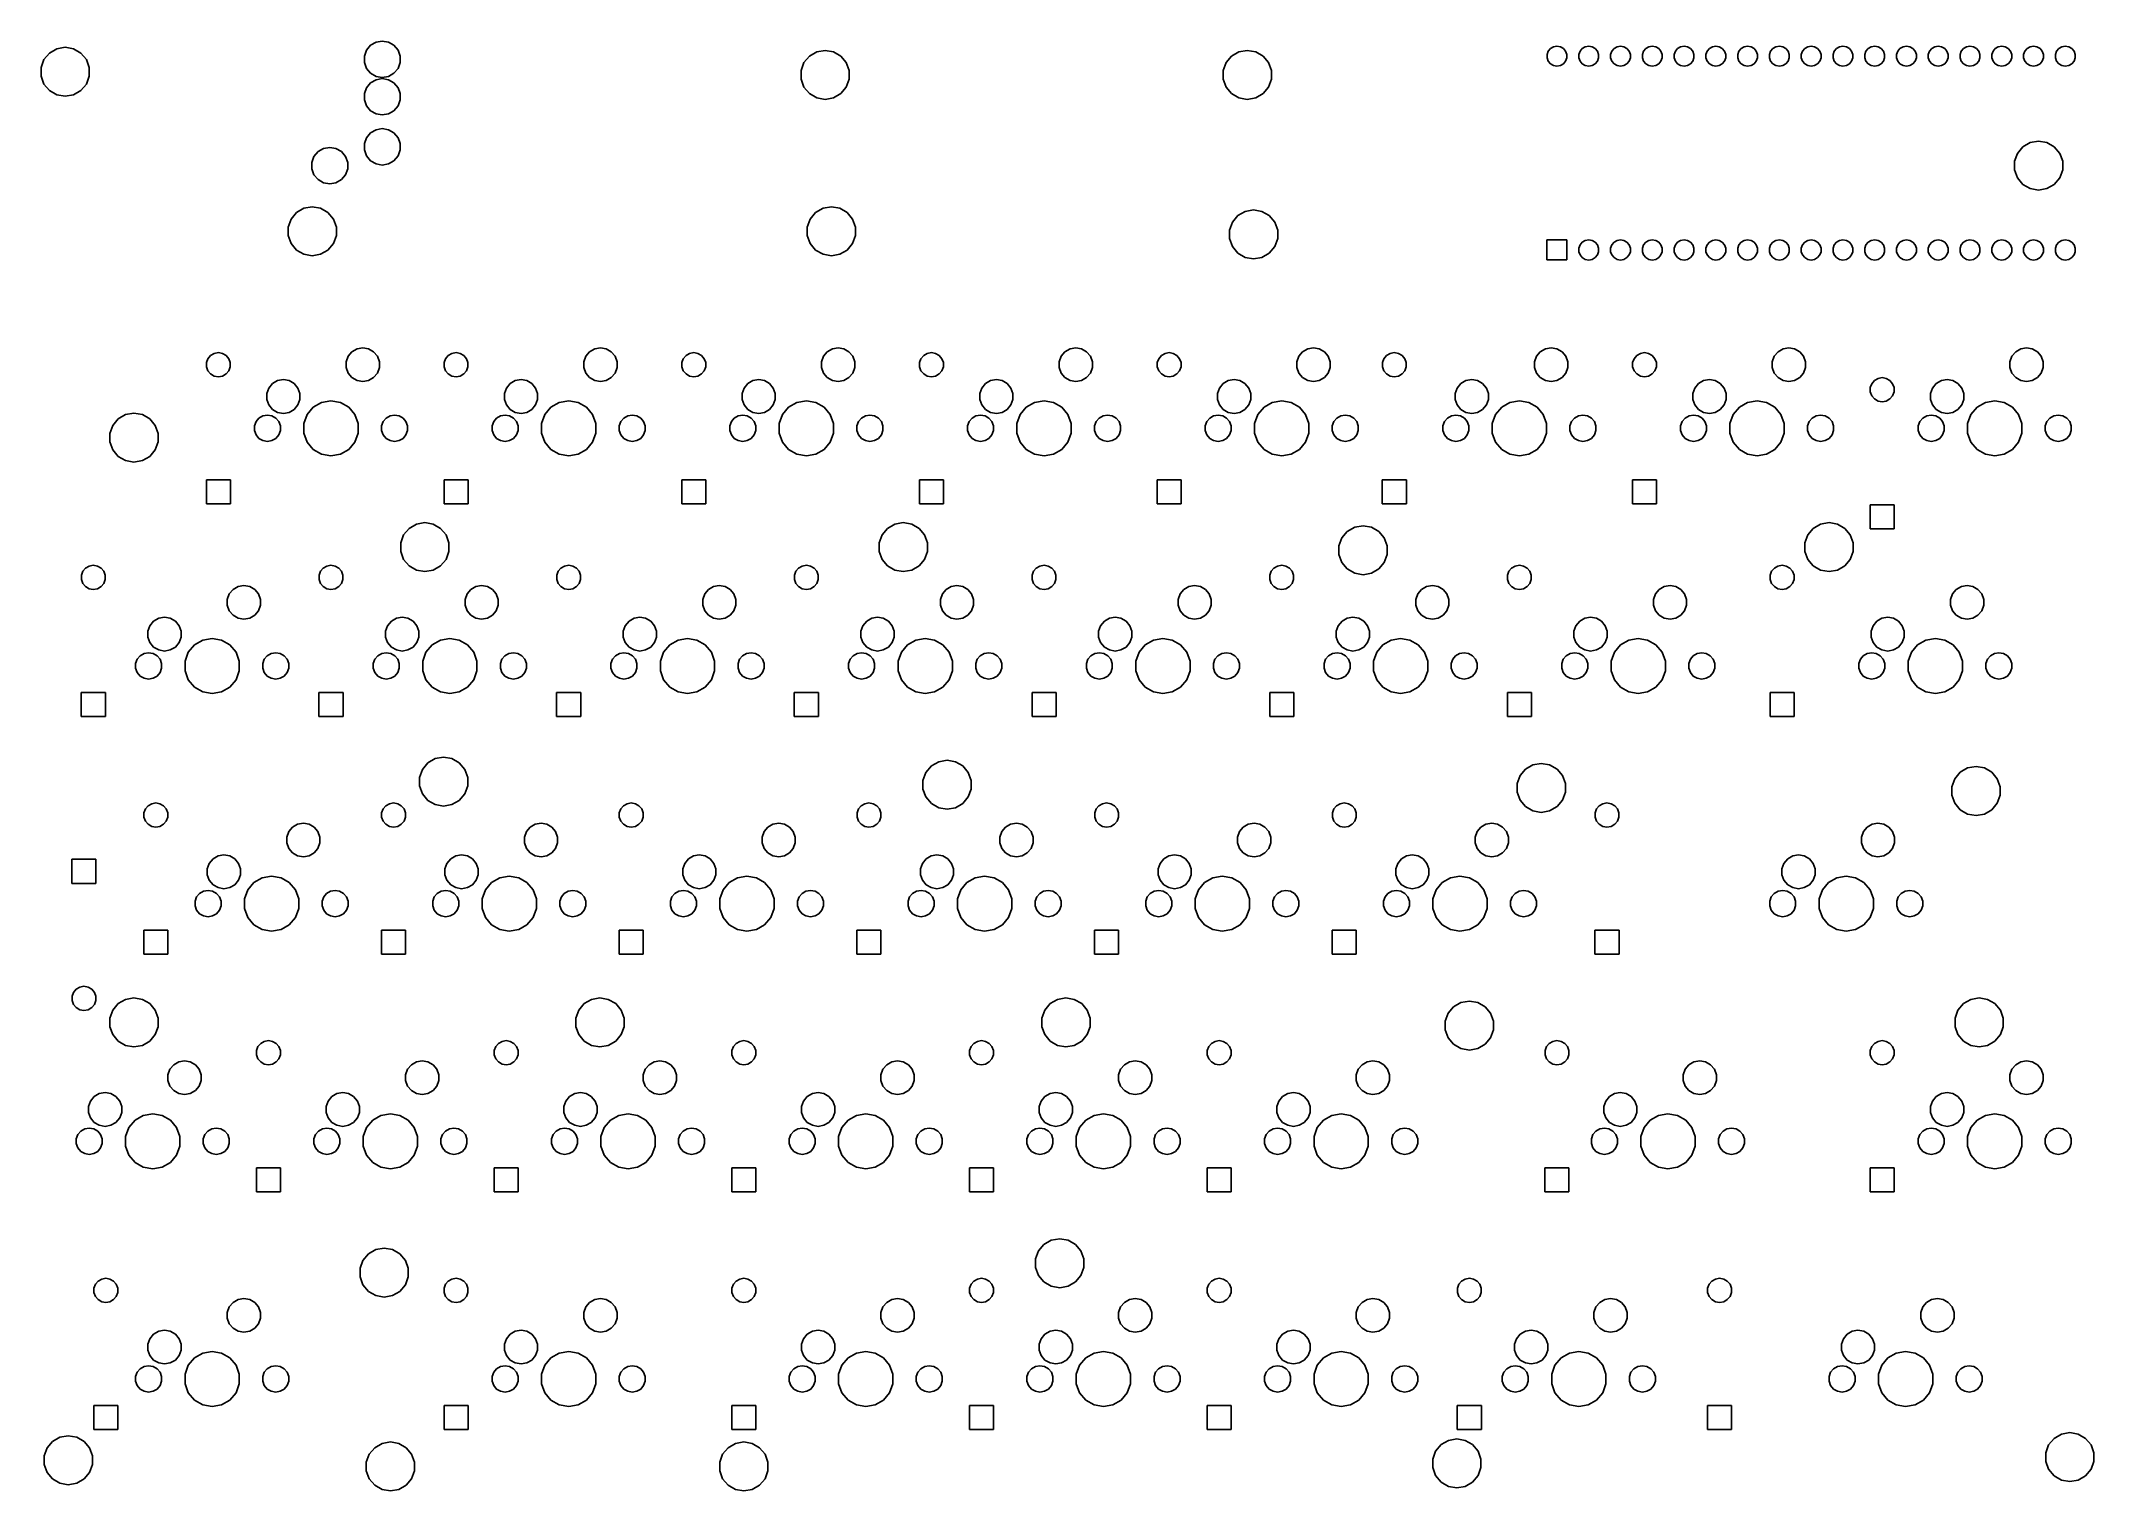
# Model space of a CAD drawing. Extents: x 37 to 201, y -145 to -29.
import ezdxf

# ---------------------------------------------------------------- set-up
doc = ezdxf.new("R2010")
doc.units = 0
doc.header["$MEASUREMENT"] = 0
doc.layers.add('BLACK', color=7, linetype='CONTINUOUS')

msp = doc.modelspace()

# ---------------------------------------------------------------- linework, layer by layer
at = {"layer": 'Black'}
for p, q in [((62.8395, -29.7722), (63.1644, -29.385)), ((63.1644, -29.385), (63.6022, -29.1322)), ((63.6022, -29.1322), (64.1, -29.0445)), ((64.1, -29.0445), (64.5978, -29.1322)), ((64.5978, -29.1322), (65.0356, -29.385)), ((65.0356, -29.385), (65.3605, -29.7722)), ((157.484, -29.6388), (157.725, -29.4994)), ((157.725, -29.4994), (158, -29.4509)), ((158, -29.4509), (158.275, -29.4994)), ((158.275, -29.4994), (158.516, -29.6388)), ((160.024, -29.6388), (160.265, -29.4994)), ((160.265, -29.4994), (160.54, -29.4509)), ((160.54, -29.4509), (160.815, -29.4994)), ((160.815, -29.4994), (161.056, -29.6388)), ((162.564, -29.6388), (162.805, -29.4994)), ((162.805, -29.4994), (163.08, -29.4509)), ((163.08, -29.4509), (163.355, -29.4994)), ((163.355, -29.4994), (163.596, -29.6388)), ((165.104, -29.6388), (165.345, -29.4994)), ((165.345, -29.4994), (165.62, -29.4509)), ((165.62, -29.4509), (165.895, -29.4994)), ((165.895, -29.4994), (166.136, -29.6388)), ((167.644, -29.6388), (167.885, -29.4994)), ((167.885, -29.4994), (168.16, -29.4509)), ((168.16, -29.4509), (168.435, -29.4994)), ((168.435, -29.4994), (168.676, -29.6388)), ((170.184, -29.6388), (170.425, -29.4994)), ((170.425, -29.4994), (170.7, -29.4509)), ((170.7, -29.4509), (170.975, -29.4994)), ((170.975, -29.4994), (171.216, -29.6388)), ((172.724, -29.6388), (172.965, -29.4994)), ((172.965, -29.4994), (173.24, -29.4509)), ((173.24, -29.4509), (173.515, -29.4994)), ((173.515, -29.4994), (173.756, -29.6388)), ((175.264, -29.6388), (175.505, -29.4994)), ((175.505, -29.4994), (175.78, -29.4509)), ((175.78, -29.4509), (176.055, -29.4994)), ((176.055, -29.4994), (176.296, -29.6388)), ((177.804, -29.6388), (178.045, -29.4994)), ((178.045, -29.4994), (178.32, -29.4509)), ((178.32, -29.4509), (178.595, -29.4994)), ((178.595, -29.4994), (178.836, -29.6388)), ((180.344, -29.6388), (180.585, -29.4994)), ((180.585, -29.4994), (180.86, -29.4509)), ((180.86, -29.4509), (181.135, -29.4994)), ((181.135, -29.4994), (181.376, -29.6388)), ((182.884, -29.6388), (183.125, -29.4994)), ((183.125, -29.4994), (183.4, -29.4509)), ((183.4, -29.4509), (183.675, -29.4994)), ((183.675, -29.4994), (183.916, -29.6388)), ((185.424, -29.6388), (185.665, -29.4994)), ((185.665, -29.4994), (185.94, -29.4509)), ((185.94, -29.4509), (186.215, -29.4994)), ((186.215, -29.4994), (186.456, -29.6388)), ((187.964, -29.6388), (188.205, -29.4994)), ((188.205, -29.4994), (188.48, -29.4509)), ((188.48, -29.4509), (188.755, -29.4994)), ((188.755, -29.4994), (188.996, -29.6388)), ((190.504, -29.6388), (190.745, -29.4994)), ((190.745, -29.4994), (191.02, -29.4509)), ((191.02, -29.4509), (191.295, -29.4994)), ((191.295, -29.4994), (191.536, -29.6388)), ((193.044, -29.6388), (193.285, -29.4994)), ((193.285, -29.4994), (193.56, -29.4509)), ((193.56, -29.4509), (193.835, -29.4994)), ((193.835, -29.4994), (194.076, -29.6388)), ((195.584, -29.6388), (195.825, -29.4994)), ((195.825, -29.4994), (196.1, -29.4509)), ((196.1, -29.4509), (196.375, -29.4994)), ((196.375, -29.4994), (196.616, -29.6388)), ((198.124, -29.6388), (198.365, -29.4994)), ((198.365, -29.4994), (198.64, -29.4509)), ((198.64, -29.4509), (198.915, -29.4994)), ((198.915, -29.4994), (199.156, -29.6388)), ((36.8223, -31.1601), (37.0548, -30.5213)), ((36.8223, -31.8399), (36.8223, -31.1601)), ((37.0548, -30.5213), (37.4918, -30.0005)), ((37.4918, -30.0005), (38.0805, -29.6606)), ((38.0805, -29.6606), (38.75, -29.5426)), ((38.75, -29.5426), (39.4195, -29.6606)), ((39.4195, -29.6606), (40.0082, -30.0005)), ((40.0082, -30.0005), (40.4452, -30.5213)), ((40.4452, -30.5213), (40.6777, -31.1601)), ((40.6777, -31.1601), (40.6777, -31.8399)), ((62.6666, -30.2472), (62.8395, -29.7722)), ((62.6666, -30.7528), (62.6666, -30.2472)), ((62.8395, -31.2278), (62.6666, -30.7528)), ((65.3605, -29.7722), (65.5334, -30.2472)), ((65.5334, -30.7528), (65.3605, -31.2278)), ((65.5334, -30.2472), (65.5334, -30.7528)), ((97.5723, -31.4101), (97.8048, -30.7713)), ((97.8048, -30.7713), (98.2418, -30.2505)), ((98.2418, -30.2505), (98.8305, -29.9106)), ((98.8305, -29.9106), (99.5, -29.7926)), ((99.5, -29.7926), (100.169, -29.9106)), ((100.169, -29.9106), (100.758, -30.2505)), ((100.758, -30.2505), (101.195, -30.7713)), ((101.195, -30.7713), (101.428, -31.4101)), ((131.322, -31.4101), (131.555, -30.7713)), ((131.555, -30.7713), (131.992, -30.2505)), ((131.992, -30.2505), (132.581, -29.9106)), ((132.581, -29.9106), (133.25, -29.7926)), ((133.25, -29.7926), (133.919, -29.9106)), ((133.919, -29.9106), (134.508, -30.2505)), ((134.508, -30.2505), (134.945, -30.7713)), ((134.945, -30.7713), (135.178, -31.4101)), ((157.209, -30.1146), (157.305, -29.8525)), ((157.209, -30.3934), (157.209, -30.1146)), ((157.305, -30.6555), (157.209, -30.3934)), ((157.305, -29.8525), (157.484, -29.6388)), ((157.484, -30.8692), (157.305, -30.6555)), ((157.725, -31.0086), (157.484, -30.8692)), ((158, -31.0571), (157.725, -31.0086)), ((158.275, -31.0086), (158, -31.0571)), ((158.516, -30.8692), (158.275, -31.0086)), ((158.516, -29.6388), (158.695, -29.8525)), ((158.695, -30.6555), (158.516, -30.8692)), ((158.695, -29.8525), (158.791, -30.1146)), ((158.791, -30.3934), (158.695, -30.6555)), ((158.791, -30.1146), (158.791, -30.3934)), ((159.749, -30.1146), (159.845, -29.8525)), ((159.749, -30.3934), (159.749, -30.1146)), ((159.845, -30.6555), (159.749, -30.3934)), ((159.845, -29.8525), (160.024, -29.6388)), ((160.024, -30.8692), (159.845, -30.6555)), ((160.265, -31.0086), (160.024, -30.8692)), ((160.54, -31.0571), (160.265, -31.0086)), ((160.815, -31.0086), (160.54, -31.0571)), ((161.056, -30.8692), (160.815, -31.0086)), ((161.056, -29.6388), (161.235, -29.8525)), ((161.235, -30.6555), (161.056, -30.8692)), ((161.235, -29.8525), (161.331, -30.1146)), ((161.331, -30.3934), (161.235, -30.6555)), ((161.331, -30.1146), (161.331, -30.3934)), ((162.289, -30.1146), (162.385, -29.8525)), ((162.289, -30.3934), (162.289, -30.1146)), ((162.385, -30.6555), (162.289, -30.3934)), ((162.385, -29.8525), (162.564, -29.6388)), ((162.564, -30.8692), (162.385, -30.6555)), ((162.805, -31.0086), (162.564, -30.8692)), ((163.08, -31.0571), (162.805, -31.0086)), ((163.355, -31.0086), (163.08, -31.0571)), ((163.596, -30.8692), (163.355, -31.0086)), ((163.596, -29.6388), (163.775, -29.8525)), ((163.775, -30.6555), (163.596, -30.8692)), ((163.775, -29.8525), (163.871, -30.1146)), ((163.871, -30.3934), (163.775, -30.6555)), ((163.871, -30.1146), (163.871, -30.3934)), ((164.829, -30.1146), (164.925, -29.8525)), ((164.829, -30.3934), (164.829, -30.1146)), ((164.925, -30.6555), (164.829, -30.3934)), ((164.925, -29.8525), (165.104, -29.6388)), ((165.104, -30.8692), (164.925, -30.6555)), ((165.345, -31.0086), (165.104, -30.8692)), ((165.62, -31.0571), (165.345, -31.0086)), ((165.895, -31.0086), (165.62, -31.0571)), ((166.136, -30.8692), (165.895, -31.0086)), ((166.136, -29.6388), (166.315, -29.8525)), ((166.315, -30.6555), (166.136, -30.8692)), ((166.315, -29.8525), (166.411, -30.1146)), ((166.411, -30.3934), (166.315, -30.6555)), ((166.411, -30.1146), (166.411, -30.3934)), ((167.369, -30.1146), (167.465, -29.8525)), ((167.369, -30.3934), (167.369, -30.1146)), ((167.465, -30.6555), (167.369, -30.3934)), ((167.465, -29.8525), (167.644, -29.6388)), ((167.644, -30.8692), (167.465, -30.6555)), ((167.885, -31.0086), (167.644, -30.8692)), ((168.16, -31.0571), (167.885, -31.0086)), ((168.435, -31.0086), (168.16, -31.0571)), ((168.676, -30.8692), (168.435, -31.0086)), ((168.676, -29.6388), (168.855, -29.8525)), ((168.855, -30.6555), (168.676, -30.8692)), ((168.855, -29.8525), (168.951, -30.1146)), ((168.951, -30.3934), (168.855, -30.6555)), ((168.951, -30.1146), (168.951, -30.3934)), ((169.909, -30.1146), (170.005, -29.8525)), ((169.909, -30.3934), (169.909, -30.1146)), ((170.005, -30.6555), (169.909, -30.3934)), ((170.005, -29.8525), (170.184, -29.6388)), ((170.184, -30.8692), (170.005, -30.6555)), ((170.425, -31.0086), (170.184, -30.8692)), ((170.7, -31.0571), (170.425, -31.0086)), ((170.975, -31.0086), (170.7, -31.0571)), ((171.216, -30.8692), (170.975, -31.0086)), ((171.216, -29.6388), (171.395, -29.8525)), ((171.395, -30.6555), (171.216, -30.8692)), ((171.395, -29.8525), (171.491, -30.1146)), ((171.491, -30.3934), (171.395, -30.6555)), ((171.491, -30.1146), (171.491, -30.3934)), ((172.449, -30.1146), (172.545, -29.8525)), ((172.449, -30.3934), (172.449, -30.1146)), ((172.545, -30.6555), (172.449, -30.3934)), ((172.545, -29.8525), (172.724, -29.6388)), ((172.724, -30.8692), (172.545, -30.6555)), ((172.965, -31.0086), (172.724, -30.8692)), ((173.24, -31.0571), (172.965, -31.0086)), ((173.515, -31.0086), (173.24, -31.0571)), ((173.756, -30.8692), (173.515, -31.0086)), ((173.756, -29.6388), (173.935, -29.8525)), ((173.935, -30.6555), (173.756, -30.8692)), ((173.935, -29.8525), (174.031, -30.1146)), ((174.031, -30.3934), (173.935, -30.6555)), ((174.031, -30.1146), (174.031, -30.3934)), ((174.989, -30.1146), (175.085, -29.8525)), ((174.989, -30.3934), (174.989, -30.1146)), ((175.085, -30.6555), (174.989, -30.3934)), ((175.085, -29.8525), (175.264, -29.6388)), ((175.264, -30.8692), (175.085, -30.6555)), ((175.505, -31.0086), (175.264, -30.8692)), ((175.78, -31.0571), (175.505, -31.0086)), ((176.055, -31.0086), (175.78, -31.0571)), ((176.296, -30.8692), (176.055, -31.0086)), ((176.296, -29.6388), (176.475, -29.8525)), ((176.475, -30.6555), (176.296, -30.8692)), ((176.475, -29.8525), (176.571, -30.1146)), ((176.571, -30.3934), (176.475, -30.6555)), ((176.571, -30.1146), (176.571, -30.3934)), ((177.529, -30.1146), (177.625, -29.8525)), ((177.529, -30.3934), (177.529, -30.1146)), ((177.625, -30.6555), (177.529, -30.3934)), ((177.625, -29.8525), (177.804, -29.6388)), ((177.804, -30.8692), (177.625, -30.6555)), ((178.045, -31.0086), (177.804, -30.8692)), ((178.32, -31.0571), (178.045, -31.0086)), ((178.595, -31.0086), (178.32, -31.0571)), ((178.836, -30.8692), (178.595, -31.0086)), ((178.836, -29.6388), (179.015, -29.8525)), ((179.015, -30.6555), (178.836, -30.8692)), ((179.015, -29.8525), (179.111, -30.1146)), ((179.111, -30.3934), (179.015, -30.6555)), ((179.111, -30.1146), (179.111, -30.3934)), ((180.069, -30.1146), (180.165, -29.8525)), ((180.069, -30.3934), (180.069, -30.1146)), ((180.165, -30.6555), (180.069, -30.3934)), ((180.165, -29.8525), (180.344, -29.6388)), ((180.344, -30.8692), (180.165, -30.6555)), ((180.585, -31.0086), (180.344, -30.8692)), ((180.86, -31.0571), (180.585, -31.0086)), ((181.135, -31.0086), (180.86, -31.0571)), ((181.376, -30.8692), (181.135, -31.0086)), ((181.376, -29.6388), (181.555, -29.8525)), ((181.555, -30.6555), (181.376, -30.8692)), ((181.555, -29.8525), (181.651, -30.1146)), ((181.651, -30.3934), (181.555, -30.6555)), ((181.651, -30.1146), (181.651, -30.3934)), ((182.609, -30.1146), (182.705, -29.8525)), ((182.609, -30.3934), (182.609, -30.1146)), ((182.705, -30.6555), (182.609, -30.3934)), ((182.705, -29.8525), (182.884, -29.6388)), ((182.884, -30.8692), (182.705, -30.6555)), ((183.125, -31.0086), (182.884, -30.8692)), ((183.4, -31.0571), (183.125, -31.0086)), ((183.675, -31.0086), (183.4, -31.0571)), ((183.916, -30.8692), (183.675, -31.0086)), ((183.916, -29.6388), (184.095, -29.8525)), ((184.095, -30.6555), (183.916, -30.8692)), ((184.095, -29.8525), (184.191, -30.1146)), ((184.191, -30.3934), (184.095, -30.6555)), ((184.191, -30.1146), (184.191, -30.3934)), ((185.149, -30.1146), (185.245, -29.8525)), ((185.149, -30.3934), (185.149, -30.1146)), ((185.245, -30.6555), (185.149, -30.3934)), ((185.245, -29.8525), (185.424, -29.6388)), ((185.424, -30.8692), (185.245, -30.6555)), ((185.665, -31.0086), (185.424, -30.8692)), ((185.94, -31.0571), (185.665, -31.0086)), ((186.215, -31.0086), (185.94, -31.0571)), ((186.456, -30.8692), (186.215, -31.0086)), ((186.456, -29.6388), (186.635, -29.8525)), ((186.635, -30.6555), (186.456, -30.8692)), ((186.635, -29.8525), (186.731, -30.1146)), ((186.731, -30.3934), (186.635, -30.6555)), ((186.731, -30.1146), (186.731, -30.3934)), ((187.689, -30.1146), (187.785, -29.8525)), ((187.689, -30.3934), (187.689, -30.1146)), ((187.785, -30.6555), (187.689, -30.3934)), ((187.785, -29.8525), (187.964, -29.6388)), ((187.964, -30.8692), (187.785, -30.6555)), ((188.205, -31.0086), (187.964, -30.8692)), ((188.48, -31.0571), (188.205, -31.0086)), ((188.755, -31.0086), (188.48, -31.0571)), ((188.996, -30.8692), (188.755, -31.0086)), ((188.996, -29.6388), (189.175, -29.8525)), ((189.175, -30.6555), (188.996, -30.8692)), ((189.175, -29.8525), (189.271, -30.1146)), ((189.271, -30.3934), (189.175, -30.6555)), ((189.271, -30.1146), (189.271, -30.3934)), ((190.229, -30.1146), (190.325, -29.8525)), ((190.229, -30.3934), (190.229, -30.1146)), ((190.325, -30.6555), (190.229, -30.3934)), ((190.325, -29.8525), (190.504, -29.6388)), ((190.504, -30.8692), (190.325, -30.6555)), ((190.745, -31.0086), (190.504, -30.8692)), ((191.02, -31.0571), (190.745, -31.0086)), ((191.295, -31.0086), (191.02, -31.0571)), ((191.536, -30.8692), (191.295, -31.0086)), ((191.536, -29.6388), (191.715, -29.8525)), ((191.715, -30.6555), (191.536, -30.8692)), ((191.715, -29.8525), (191.811, -30.1146)), ((191.811, -30.3934), (191.715, -30.6555)), ((191.811, -30.1146), (191.811, -30.3934)), ((192.769, -30.1146), (192.865, -29.8525)), ((192.769, -30.3934), (192.769, -30.1146)), ((192.865, -30.6555), (192.769, -30.3934)), ((192.865, -29.8525), (193.044, -29.6388)), ((193.044, -30.8692), (192.865, -30.6555)), ((193.285, -31.0086), (193.044, -30.8692)), ((193.56, -31.0571), (193.285, -31.0086)), ((193.835, -31.0086), (193.56, -31.0571)), ((194.076, -30.8692), (193.835, -31.0086)), ((194.076, -29.6388), (194.255, -29.8525)), ((194.255, -30.6555), (194.076, -30.8692)), ((194.255, -29.8525), (194.351, -30.1146)), ((194.351, -30.3934), (194.255, -30.6555)), ((194.351, -30.1146), (194.351, -30.3934)), ((195.309, -30.1146), (195.405, -29.8525)), ((195.309, -30.3934), (195.309, -30.1146)), ((195.405, -30.6555), (195.309, -30.3934)), ((195.405, -29.8525), (195.584, -29.6388)), ((195.584, -30.8692), (195.405, -30.6555)), ((195.825, -31.0086), (195.584, -30.8692)), ((196.1, -31.0571), (195.825, -31.0086)), ((196.375, -31.0086), (196.1, -31.0571)), ((196.616, -30.8692), (196.375, -31.0086)), ((196.616, -29.6388), (196.795, -29.8525)), ((196.795, -30.6555), (196.616, -30.8692)), ((196.795, -29.8525), (196.891, -30.1146)), ((196.891, -30.3934), (196.795, -30.6555)), ((196.891, -30.1146), (196.891, -30.3934)), ((197.849, -30.1146), (197.945, -29.8525)), ((197.849, -30.3934), (197.849, -30.1146)), ((197.945, -30.6555), (197.849, -30.3934)), ((197.945, -29.8525), (198.124, -29.6388)), ((198.124, -30.8692), (197.945, -30.6555)), ((198.365, -31.0086), (198.124, -30.8692)), ((198.64, -31.0571), (198.365, -31.0086)), ((198.915, -31.0086), (198.64, -31.0571)), ((199.156, -30.8692), (198.915, -31.0086)), ((199.156, -29.6388), (199.335, -29.8525)), ((199.335, -30.6555), (199.156, -30.8692)), ((199.335, -29.8525), (199.431, -30.1146)), ((199.431, -30.3934), (199.335, -30.6555)), ((199.431, -30.1146), (199.431, -30.3934)), ((37.0548, -32.4787), (36.8223, -31.8399)), ((37.4918, -32.9995), (37.0548, -32.4787)), ((40.4452, -32.4787), (40.0082, -32.9995)), ((40.6777, -31.8399), (40.4452, -32.4787)), ((62.6666, -33.2472), (62.8395, -32.7722)), ((63.1644, -31.615), (62.8395, -31.2278)), ((62.8395, -32.7722), (63.1644, -32.385)), ((63.6022, -31.8678), (63.1644, -31.615)), ((63.1644, -32.385), (63.6022, -32.1322)), ((64.1, -31.9555), (63.6022, -31.8678)), ((63.6022, -32.1322), (64.1, -32.0445)), ((64.5978, -31.8678), (64.1, -31.9555)), ((64.1, -32.0445), (64.5978, -32.1322)), ((65.0356, -31.615), (64.5978, -31.8678)), ((64.5978, -32.1322), (65.0356, -32.385)), ((65.3605, -31.2278), (65.0356, -31.615)), ((65.0356, -32.385), (65.3605, -32.7722)), ((65.3605, -32.7722), (65.5334, -33.2472)), ((97.5723, -32.0899), (97.5723, -31.4101)), ((97.8048, -32.7287), (97.5723, -32.0899)), ((98.2418, -33.2495), (97.8048, -32.7287)), ((101.195, -32.7287), (100.758, -33.2495)), ((101.428, -32.0899), (101.195, -32.7287)), ((101.428, -31.4101), (101.428, -32.0899)), ((131.322, -32.0899), (131.322, -31.4101)), ((131.555, -32.7287), (131.322, -32.0899)), ((131.992, -33.2495), (131.555, -32.7287)), ((134.945, -32.7287), (134.508, -33.2495)), ((135.178, -32.0899), (134.945, -32.7287)), ((135.178, -31.4101), (135.178, -32.0899)), ((38.0805, -33.3394), (37.4918, -32.9995)), ((38.75, -33.4574), (38.0805, -33.3394)), ((39.4195, -33.3394), (38.75, -33.4574)), ((40.0082, -32.9995), (39.4195, -33.3394)), ((62.6666, -33.7528), (62.6666, -33.2472)), ((62.8395, -34.2278), (62.6666, -33.7528)), ((63.1644, -34.615), (62.8395, -34.2278)), ((65.3605, -34.2278), (65.0356, -34.615)), ((65.5334, -33.7528), (65.3605, -34.2278)), ((65.5334, -33.2472), (65.5334, -33.7528)), ((98.8305, -33.5894), (98.2418, -33.2495)), ((99.5, -33.7074), (98.8305, -33.5894)), ((100.169, -33.5894), (99.5, -33.7074)), ((100.758, -33.2495), (100.169, -33.5894)), ((132.581, -33.5894), (131.992, -33.2495)), ((133.25, -33.7074), (132.581, -33.5894)), ((133.919, -33.5894), (133.25, -33.7074)), ((134.508, -33.2495), (133.919, -33.5894)), ((63.6022, -34.8678), (63.1644, -34.615)), ((64.1, -34.9555), (63.6022, -34.8678)), ((63.6022, -36.1322), (64.1, -36.0445)), ((64.5978, -34.8678), (64.1, -34.9555)), ((64.1, -36.0445), (64.5978, -36.1322)), ((65.0356, -34.615), (64.5978, -34.8678)), ((58.9644, -37.885), (59.4022, -37.6322)), ((59.4022, -37.6322), (59.9, -37.5445)), ((59.9, -37.5445), (60.3978, -37.6322)), ((60.3978, -37.6322), (60.8356, -37.885)), ((62.6666, -37.2472), (62.8395, -36.7722)), ((62.6666, -37.7528), (62.6666, -37.2472)), ((62.8395, -36.7722), (63.1644, -36.385)), ((63.1644, -36.385), (63.6022, -36.1322)), ((64.5978, -36.1322), (65.0356, -36.385)), ((65.0356, -36.385), (65.3605, -36.7722)), ((65.3605, -36.7722), (65.5334, -37.2472)), ((65.5334, -37.2472), (65.5334, -37.7528)), ((194.805, -38.0213), (195.242, -37.5005)), ((195.242, -37.5005), (195.831, -37.1606)), ((195.831, -37.1606), (196.5, -37.0426)), ((196.5, -37.0426), (197.169, -37.1606)), ((197.169, -37.1606), (197.758, -37.5005)), ((197.758, -37.5005), (198.195, -38.0213)), ((58.4666, -38.7472), (58.6395, -38.2722)), ((58.4666, -39.2528), (58.4666, -38.7472)), ((58.6395, -39.7278), (58.4666, -39.2528)), ((58.6395, -38.2722), (58.9644, -37.885)), ((60.8356, -37.885), (61.1605, -38.2722)), ((61.1605, -38.2722), (61.3334, -38.7472)), ((61.3334, -39.2528), (61.1605, -39.7278)), ((61.3334, -38.7472), (61.3334, -39.2528)), ((62.8395, -38.2278), (62.6666, -37.7528)), ((63.1644, -38.615), (62.8395, -38.2278)), ((63.6022, -38.8678), (63.1644, -38.615)), ((64.1, -38.9555), (63.6022, -38.8678)), ((64.5978, -38.8678), (64.1, -38.9555)), ((65.0356, -38.615), (64.5978, -38.8678)), ((65.3605, -38.2278), (65.0356, -38.615)), ((65.5334, -37.7528), (65.3605, -38.2278)), ((194.572, -38.6601), (194.805, -38.0213)), ((194.572, -39.3399), (194.572, -38.6601)), ((194.805, -39.9787), (194.572, -39.3399)), ((198.195, -38.0213), (198.428, -38.6601)), ((198.428, -39.3399), (198.195, -39.9787)), ((198.428, -38.6601), (198.428, -39.3399)), ((58.9644, -40.115), (58.6395, -39.7278)), ((59.4022, -40.3678), (58.9644, -40.115)), ((59.9, -40.4555), (59.4022, -40.3678)), ((60.3978, -40.3678), (59.9, -40.4555)), ((60.8356, -40.115), (60.3978, -40.3678)), ((61.1605, -39.7278), (60.8356, -40.115)), ((195.242, -40.4995), (194.805, -39.9787)), ((195.831, -40.8394), (195.242, -40.4995)), ((196.5, -40.9574), (195.831, -40.8394)), ((197.169, -40.8394), (196.5, -40.9574)), ((197.758, -40.4995), (197.169, -40.8394)), ((198.195, -39.9787), (197.758, -40.4995)), ((57.2418, -42.7505), (57.8305, -42.4106)), ((57.8305, -42.4106), (58.5, -42.2926)), ((58.5, -42.2926), (59.1695, -42.4106)), ((59.1695, -42.4106), (59.7582, -42.7505)), ((98.7418, -42.7505), (99.3305, -42.4106)), ((99.3305, -42.4106), (100, -42.2926)), ((100, -42.2926), (100.669, -42.4106)), ((100.669, -42.4106), (101.258, -42.7505)), ((132.492, -43.0005), (133.081, -42.6606)), ((133.081, -42.6606), (133.75, -42.5426)), ((133.75, -42.5426), (134.419, -42.6606)), ((134.419, -42.6606), (135.008, -43.0005)), ((56.5723, -43.9101), (56.8048, -43.2713)), ((56.5723, -44.5899), (56.5723, -43.9101)), ((56.8048, -43.2713), (57.2418, -42.7505)), ((59.7582, -42.7505), (60.1952, -43.2713)), ((60.1952, -43.2713), (60.4277, -43.9101)), ((60.4277, -43.9101), (60.4277, -44.5899)), ((98.0723, -43.9101), (98.3048, -43.2713)), ((98.0723, -44.5899), (98.0723, -43.9101)), ((98.3048, -43.2713), (98.7418, -42.7505)), ((101.258, -42.7505), (101.695, -43.2713)), ((101.695, -43.2713), (101.928, -43.9101)), ((101.928, -43.9101), (101.928, -44.5899)), ((131.822, -44.1601), (132.055, -43.5213)), ((131.822, -44.8399), (131.822, -44.1601)), ((132.055, -43.5213), (132.492, -43.0005)), ((135.008, -43.0005), (135.445, -43.5213)), ((135.445, -43.5213), (135.678, -44.1601)), ((135.678, -44.1601), (135.678, -44.8399)), ((56.8048, -45.2287), (56.5723, -44.5899)), ((57.2418, -45.7495), (56.8048, -45.2287)), ((57.8305, -46.0894), (57.2418, -45.7495)), ((59.7582, -45.7495), (59.1695, -46.0894)), ((60.1952, -45.2287), (59.7582, -45.7495)), ((60.4277, -44.5899), (60.1952, -45.2287)), ((98.3048, -45.2287), (98.0723, -44.5899)), ((98.7418, -45.7495), (98.3048, -45.2287)), ((99.3305, -46.0894), (98.7418, -45.7495)), ((101.258, -45.7495), (100.669, -46.0894)), ((101.695, -45.2287), (101.258, -45.7495)), ((101.928, -44.5899), (101.695, -45.2287)), ((132.055, -45.4787), (131.822, -44.8399)), ((132.492, -45.9995), (132.055, -45.4787)), ((135.445, -45.4787), (135.008, -45.9995)), ((135.678, -44.8399), (135.445, -45.4787)), ((157.2, -46.546), (157.2, -44.946)), ((157.2, -44.946), (158.8, -44.946)), ((158.8, -44.946), (158.8, -46.546)), ((159.749, -45.6066), (159.845, -45.3445)), ((159.749, -45.8854), (159.749, -45.6066)), ((159.845, -46.1475), (159.749, -45.8854)), ((159.845, -45.3445), (160.024, -45.1308)), ((160.024, -45.1308), (160.265, -44.9914)), ((160.265, -44.9914), (160.54, -44.9429)), ((160.54, -44.9429), (160.815, -44.9914)), ((160.815, -44.9914), (161.056, -45.1308)), ((161.056, -45.1308), (161.235, -45.3445)), ((161.235, -45.3445), (161.331, -45.6066)), ((161.331, -45.8854), (161.235, -46.1475)), ((161.331, -45.6066), (161.331, -45.8854)), ((162.289, -45.6066), (162.385, -45.3445)), ((162.289, -45.8854), (162.289, -45.6066)), ((162.385, -46.1475), (162.289, -45.8854)), ((162.385, -45.3445), (162.564, -45.1308)), ((162.564, -45.1308), (162.805, -44.9914)), ((162.805, -44.9914), (163.08, -44.9429)), ((163.08, -44.9429), (163.355, -44.9914)), ((163.355, -44.9914), (163.596, -45.1308)), ((163.596, -45.1308), (163.775, -45.3445)), ((163.775, -45.3445), (163.871, -45.6066)), ((163.871, -45.8854), (163.775, -46.1475)), ((163.871, -45.6066), (163.871, -45.8854)), ((164.829, -45.6066), (164.925, -45.3445)), ((164.829, -45.8854), (164.829, -45.6066)), ((164.925, -46.1475), (164.829, -45.8854)), ((164.925, -45.3445), (165.104, -45.1308)), ((165.104, -45.1308), (165.345, -44.9914)), ((165.345, -44.9914), (165.62, -44.9429)), ((165.62, -44.9429), (165.895, -44.9914)), ((165.895, -44.9914), (166.136, -45.1308)), ((166.136, -45.1308), (166.315, -45.3445)), ((166.315, -45.3445), (166.411, -45.6066)), ((166.411, -45.8854), (166.315, -46.1475)), ((166.411, -45.6066), (166.411, -45.8854)), ((167.369, -45.6066), (167.465, -45.3445)), ((167.369, -45.8854), (167.369, -45.6066)), ((167.465, -46.1475), (167.369, -45.8854)), ((167.465, -45.3445), (167.644, -45.1308)), ((167.644, -45.1308), (167.885, -44.9914)), ((167.885, -44.9914), (168.16, -44.9429)), ((168.16, -44.9429), (168.435, -44.9914)), ((168.435, -44.9914), (168.676, -45.1308)), ((168.676, -45.1308), (168.855, -45.3445)), ((168.855, -45.3445), (168.951, -45.6066)), ((168.951, -45.8854), (168.855, -46.1475)), ((168.951, -45.6066), (168.951, -45.8854)), ((169.909, -45.6066), (170.005, -45.3445)), ((169.909, -45.8854), (169.909, -45.6066)), ((170.005, -46.1475), (169.909, -45.8854)), ((170.005, -45.3445), (170.184, -45.1308)), ((170.184, -45.1308), (170.425, -44.9914)), ((170.425, -44.9914), (170.7, -44.9429)), ((170.7, -44.9429), (170.975, -44.9914)), ((170.975, -44.9914), (171.216, -45.1308)), ((171.216, -45.1308), (171.395, -45.3445)), ((171.395, -45.3445), (171.491, -45.6066)), ((171.491, -45.8854), (171.395, -46.1475)), ((171.491, -45.6066), (171.491, -45.8854)), ((172.449, -45.6066), (172.545, -45.3445)), ((172.449, -45.8854), (172.449, -45.6066)), ((172.545, -46.1475), (172.449, -45.8854)), ((172.545, -45.3445), (172.724, -45.1308)), ((172.724, -45.1308), (172.965, -44.9914)), ((172.965, -44.9914), (173.24, -44.9429)), ((173.24, -44.9429), (173.515, -44.9914)), ((173.515, -44.9914), (173.756, -45.1308)), ((173.756, -45.1308), (173.935, -45.3445)), ((173.935, -45.3445), (174.031, -45.6066)), ((174.031, -45.8854), (173.935, -46.1475)), ((174.031, -45.6066), (174.031, -45.8854)), ((174.989, -45.6066), (175.085, -45.3445)), ((174.989, -45.8854), (174.989, -45.6066)), ((175.085, -46.1475), (174.989, -45.8854)), ((175.085, -45.3445), (175.264, -45.1308)), ((175.264, -45.1308), (175.505, -44.9914)), ((175.505, -44.9914), (175.78, -44.9429)), ((175.78, -44.9429), (176.055, -44.9914)), ((176.055, -44.9914), (176.296, -45.1308)), ((176.296, -45.1308), (176.475, -45.3445)), ((176.475, -45.3445), (176.571, -45.6066)), ((176.571, -45.8854), (176.475, -46.1475)), ((176.571, -45.6066), (176.571, -45.8854)), ((177.529, -45.6066), (177.625, -45.3445)), ((177.529, -45.8854), (177.529, -45.6066)), ((177.625, -46.1475), (177.529, -45.8854)), ((177.625, -45.3445), (177.804, -45.1308)), ((177.804, -45.1308), (178.045, -44.9914)), ((178.045, -44.9914), (178.32, -44.9429)), ((178.32, -44.9429), (178.595, -44.9914)), ((178.595, -44.9914), (178.836, -45.1308)), ((178.836, -45.1308), (179.015, -45.3445)), ((179.015, -45.3445), (179.111, -45.6066)), ((179.111, -45.8854), (179.015, -46.1475)), ((179.111, -45.6066), (179.111, -45.8854)), ((180.069, -45.6066), (180.165, -45.3445)), ((180.069, -45.8854), (180.069, -45.6066)), ((180.165, -46.1475), (180.069, -45.8854)), ((180.165, -45.3445), (180.344, -45.1308)), ((180.344, -45.1308), (180.585, -44.9914)), ((180.585, -44.9914), (180.86, -44.9429)), ((180.86, -44.9429), (181.135, -44.9914)), ((181.135, -44.9914), (181.376, -45.1308)), ((181.376, -45.1308), (181.555, -45.3445)), ((181.555, -45.3445), (181.651, -45.6066)), ((181.651, -45.8854), (181.555, -46.1475)), ((181.651, -45.6066), (181.651, -45.8854)), ((182.609, -45.6066), (182.705, -45.3445)), ((182.609, -45.8854), (182.609, -45.6066)), ((182.705, -46.1475), (182.609, -45.8854)), ((182.705, -45.3445), (182.884, -45.1308)), ((182.884, -45.1308), (183.125, -44.9914)), ((183.125, -44.9914), (183.4, -44.9429)), ((183.4, -44.9429), (183.675, -44.9914)), ((183.675, -44.9914), (183.916, -45.1308)), ((183.916, -45.1308), (184.095, -45.3445)), ((184.095, -45.3445), (184.191, -45.6066)), ((184.191, -45.8854), (184.095, -46.1475)), ((184.191, -45.6066), (184.191, -45.8854)), ((185.149, -45.6066), (185.245, -45.3445)), ((185.149, -45.8854), (185.149, -45.6066)), ((185.245, -46.1475), (185.149, -45.8854)), ((185.245, -45.3445), (185.424, -45.1308)), ((185.424, -45.1308), (185.665, -44.9914)), ((185.665, -44.9914), (185.94, -44.9429)), ((185.94, -44.9429), (186.215, -44.9914)), ((186.215, -44.9914), (186.456, -45.1308)), ((186.456, -45.1308), (186.635, -45.3445)), ((186.635, -45.3445), (186.731, -45.6066)), ((186.731, -45.8854), (186.635, -46.1475)), ((186.731, -45.6066), (186.731, -45.8854)), ((187.689, -45.6066), (187.785, -45.3445)), ((187.689, -45.8854), (187.689, -45.6066)), ((187.785, -46.1475), (187.689, -45.8854)), ((187.785, -45.3445), (187.964, -45.1308)), ((187.964, -45.1308), (188.205, -44.9914)), ((188.205, -44.9914), (188.48, -44.9429)), ((188.48, -44.9429), (188.755, -44.9914)), ((188.755, -44.9914), (188.996, -45.1308)), ((188.996, -45.1308), (189.175, -45.3445)), ((189.175, -45.3445), (189.271, -45.6066)), ((189.271, -45.8854), (189.175, -46.1475)), ((189.271, -45.6066), (189.271, -45.8854)), ((190.229, -45.6066), (190.325, -45.3445)), ((190.229, -45.8854), (190.229, -45.6066)), ((190.325, -46.1475), (190.229, -45.8854)), ((190.325, -45.3445), (190.504, -45.1308)), ((190.504, -45.1308), (190.745, -44.9914)), ((190.745, -44.9914), (191.02, -44.9429)), ((191.02, -44.9429), (191.295, -44.9914)), ((191.295, -44.9914), (191.536, -45.1308)), ((191.536, -45.1308), (191.715, -45.3445)), ((191.715, -45.3445), (191.811, -45.6066)), ((191.811, -45.8854), (191.715, -46.1475)), ((191.811, -45.6066), (191.811, -45.8854)), ((192.769, -45.6066), (192.865, -45.3445)), ((192.769, -45.8854), (192.769, -45.6066)), ((192.865, -46.1475), (192.769, -45.8854)), ((192.865, -45.3445), (193.044, -45.1308)), ((193.044, -45.1308), (193.285, -44.9914)), ((193.285, -44.9914), (193.56, -44.9429)), ((193.56, -44.9429), (193.835, -44.9914)), ((193.835, -44.9914), (194.076, -45.1308)), ((194.076, -45.1308), (194.255, -45.3445)), ((194.255, -45.3445), (194.351, -45.6066)), ((194.351, -45.8854), (194.255, -46.1475)), ((194.351, -45.6066), (194.351, -45.8854)), ((195.309, -45.6066), (195.405, -45.3445)), ((195.309, -45.8854), (195.309, -45.6066)), ((195.405, -46.1475), (195.309, -45.8854)), ((195.405, -45.3445), (195.584, -45.1308)), ((195.584, -45.1308), (195.825, -44.9914)), ((195.825, -44.9914), (196.1, -44.9429)), ((196.1, -44.9429), (196.375, -44.9914)), ((196.375, -44.9914), (196.616, -45.1308)), ((196.616, -45.1308), (196.795, -45.3445)), ((196.795, -45.3445), (196.891, -45.6066)), ((196.891, -45.8854), (196.795, -46.1475)), ((196.891, -45.6066), (196.891, -45.8854)), ((197.849, -45.6066), (197.945, -45.3445)), ((197.849, -45.8854), (197.849, -45.6066)), ((197.945, -46.1475), (197.849, -45.8854)), ((197.945, -45.3445), (198.124, -45.1308)), ((198.124, -45.1308), (198.365, -44.9914)), ((198.365, -44.9914), (198.64, -44.9429)), ((198.64, -44.9429), (198.915, -44.9914)), ((198.915, -44.9914), (199.156, -45.1308)), ((199.156, -45.1308), (199.335, -45.3445)), ((199.335, -45.3445), (199.431, -45.6066)), ((199.431, -45.8854), (199.335, -46.1475)), ((199.431, -45.6066), (199.431, -45.8854)), ((58.5, -46.2074), (57.8305, -46.0894)), ((59.1695, -46.0894), (58.5, -46.2074)), ((100, -46.2074), (99.3305, -46.0894)), ((100.669, -46.0894), (100, -46.2074)), ((133.081, -46.3394), (132.492, -45.9995)), ((133.75, -46.4574), (133.081, -46.3394)), ((134.419, -46.3394), (133.75, -46.4574)), ((135.008, -45.9995), (134.419, -46.3394)), ((158.8, -46.546), (157.2, -46.546)), ((160.024, -46.3612), (159.845, -46.1475)), ((160.265, -46.5006), (160.024, -46.3612)), ((160.54, -46.5491), (160.265, -46.5006)), ((160.815, -46.5006), (160.54, -46.5491)), ((161.056, -46.3612), (160.815, -46.5006)), ((161.235, -46.1475), (161.056, -46.3612)), ((162.564, -46.3612), (162.385, -46.1475)), ((162.805, -46.5006), (162.564, -46.3612)), ((163.08, -46.5491), (162.805, -46.5006)), ((163.355, -46.5006), (163.08, -46.5491)), ((163.596, -46.3612), (163.355, -46.5006)), ((163.775, -46.1475), (163.596, -46.3612)), ((165.104, -46.3612), (164.925, -46.1475)), ((165.345, -46.5006), (165.104, -46.3612)), ((165.62, -46.5491), (165.345, -46.5006)), ((165.895, -46.5006), (165.62, -46.5491)), ((166.136, -46.3612), (165.895, -46.5006)), ((166.315, -46.1475), (166.136, -46.3612)), ((167.644, -46.3612), (167.465, -46.1475)), ((167.885, -46.5006), (167.644, -46.3612)), ((168.16, -46.5491), (167.885, -46.5006)), ((168.435, -46.5006), (168.16, -46.5491)), ((168.676, -46.3612), (168.435, -46.5006)), ((168.855, -46.1475), (168.676, -46.3612)), ((170.184, -46.3612), (170.005, -46.1475)), ((170.425, -46.5006), (170.184, -46.3612)), ((170.7, -46.5491), (170.425, -46.5006)), ((170.975, -46.5006), (170.7, -46.5491)), ((171.216, -46.3612), (170.975, -46.5006)), ((171.395, -46.1475), (171.216, -46.3612)), ((172.724, -46.3612), (172.545, -46.1475)), ((172.965, -46.5006), (172.724, -46.3612)), ((173.24, -46.5491), (172.965, -46.5006)), ((173.515, -46.5006), (173.24, -46.5491)), ((173.756, -46.3612), (173.515, -46.5006)), ((173.935, -46.1475), (173.756, -46.3612)), ((175.264, -46.3612), (175.085, -46.1475)), ((175.505, -46.5006), (175.264, -46.3612)), ((175.78, -46.5491), (175.505, -46.5006)), ((176.055, -46.5006), (175.78, -46.5491)), ((176.296, -46.3612), (176.055, -46.5006)), ((176.475, -46.1475), (176.296, -46.3612)), ((177.804, -46.3612), (177.625, -46.1475)), ((178.045, -46.5006), (177.804, -46.3612)), ((178.32, -46.5491), (178.045, -46.5006)), ((178.595, -46.5006), (178.32, -46.5491)), ((178.836, -46.3612), (178.595, -46.5006)), ((179.015, -46.1475), (178.836, -46.3612)), ((180.344, -46.3612), (180.165, -46.1475)), ((180.585, -46.5006), (180.344, -46.3612)), ((180.86, -46.5491), (180.585, -46.5006)), ((181.135, -46.5006), (180.86, -46.5491)), ((181.376, -46.3612), (181.135, -46.5006)), ((181.555, -46.1475), (181.376, -46.3612)), ((182.884, -46.3612), (182.705, -46.1475)), ((183.125, -46.5006), (182.884, -46.3612)), ((183.4, -46.5491), (183.125, -46.5006)), ((183.675, -46.5006), (183.4, -46.5491)), ((183.916, -46.3612), (183.675, -46.5006)), ((184.095, -46.1475), (183.916, -46.3612)), ((185.424, -46.3612), (185.245, -46.1475)), ((185.665, -46.5006), (185.424, -46.3612)), ((185.94, -46.5491), (185.665, -46.5006)), ((186.215, -46.5006), (185.94, -46.5491)), ((186.456, -46.3612), (186.215, -46.5006)), ((186.635, -46.1475), (186.456, -46.3612)), ((187.964, -46.3612), (187.785, -46.1475)), ((188.205, -46.5006), (187.964, -46.3612)), ((188.48, -46.5491), (188.205, -46.5006)), ((188.755, -46.5006), (188.48, -46.5491)), ((188.996, -46.3612), (188.755, -46.5006)), ((189.175, -46.1475), (188.996, -46.3612)), ((190.504, -46.3612), (190.325, -46.1475)), ((190.745, -46.5006), (190.504, -46.3612)), ((191.02, -46.5491), (190.745, -46.5006)), ((191.295, -46.5006), (191.02, -46.5491)), ((191.536, -46.3612), (191.295, -46.5006)), ((191.715, -46.1475), (191.536, -46.3612)), ((193.044, -46.3612), (192.865, -46.1475)), ((193.285, -46.5006), (193.044, -46.3612)), ((193.56, -46.5491), (193.285, -46.5006)), ((193.835, -46.5006), (193.56, -46.5491)), ((194.076, -46.3612), (193.835, -46.5006)), ((194.255, -46.1475), (194.076, -46.3612)), ((195.584, -46.3612), (195.405, -46.1475)), ((195.825, -46.5006), (195.584, -46.3612)), ((196.1, -46.5491), (195.825, -46.5006)), ((196.375, -46.5006), (196.1, -46.5491)), ((196.616, -46.3612), (196.375, -46.5006)), ((196.795, -46.1475), (196.616, -46.3612)), ((198.124, -46.3612), (197.945, -46.1475)), ((198.365, -46.5006), (198.124, -46.3612)), ((198.64, -46.5491), (198.365, -46.5006)), ((198.915, -46.5006), (198.64, -46.5491)), ((199.156, -46.3612), (198.915, -46.5006)), ((199.335, -46.1475), (199.156, -46.3612)), ((50.3793, -54.1803), (50.6697, -54.0126)), ((50.6697, -54.0126), (51, -53.9543)), ((51, -53.9543), (51.3303, -54.0126)), ((51.3303, -54.0126), (51.6207, -54.1803)), ((61.3725, -54.2459), (61.6734, -53.8873)), ((61.6734, -53.8873), (62.0789, -53.6532)), ((62.0789, -53.6532), (62.54, -53.5719)), ((62.54, -53.5719), (63.0011, -53.6532)), ((63.0011, -53.6532), (63.4066, -53.8873)), ((63.4066, -53.8873), (63.7075, -54.2459)), ((69.3793, -54.1803), (69.6697, -54.0126)), ((69.6697, -54.0126), (70, -53.9543)), ((70, -53.9543), (70.3303, -54.0126)), ((70.3303, -54.0126), (70.6207, -54.1803)), ((80.3725, -54.2459), (80.6734, -53.8873)), ((80.6734, -53.8873), (81.0789, -53.6532)), ((81.0789, -53.6532), (81.54, -53.5719)), ((81.54, -53.5719), (82.0011, -53.6532)), ((82.0011, -53.6532), (82.4066, -53.8873)), ((82.4066, -53.8873), (82.7075, -54.2459)), ((88.3793, -54.1803), (88.6697, -54.0126)), ((88.6697, -54.0126), (89, -53.9543)), ((89, -53.9543), (89.3303, -54.0126)), ((89.3303, -54.0126), (89.6207, -54.1803)), ((99.3725, -54.2459), (99.6734, -53.8873)), ((99.6734, -53.8873), (100.079, -53.6532)), ((100.079, -53.6532), (100.54, -53.5719)), ((100.54, -53.5719), (101.001, -53.6532)), ((101.001, -53.6532), (101.407, -53.8873)), ((101.407, -53.8873), (101.708, -54.2459)), ((107.379, -54.1803), (107.67, -54.0126)), ((107.67, -54.0126), (108, -53.9543)), ((108, -53.9543), (108.33, -54.0126)), ((108.33, -54.0126), (108.621, -54.1803)), ((118.372, -54.2459), (118.673, -53.8873)), ((118.673, -53.8873), (119.079, -53.6532)), ((119.079, -53.6532), (119.54, -53.5719)), ((119.54, -53.5719), (120.001, -53.6532)), ((120.001, -53.6532), (120.407, -53.8873)), ((120.407, -53.8873), (120.708, -54.2459)), ((126.379, -54.1803), (126.67, -54.0126)), ((126.67, -54.0126), (127, -53.9543)), ((127, -53.9543), (127.33, -54.0126)), ((127.33, -54.0126), (127.621, -54.1803)), ((137.372, -54.2459), (137.673, -53.8873)), ((137.673, -53.8873), (138.079, -53.6532)), ((138.079, -53.6532), (138.54, -53.5719)), ((138.54, -53.5719), (139.001, -53.6532)), ((139.001, -53.6532), (139.407, -53.8873)), ((139.407, -53.8873), (139.708, -54.2459)), ((144.379, -54.1803), (144.67, -54.0126)), ((144.67, -54.0126), (145, -53.9543)), ((145, -53.9543), (145.33, -54.0126)), ((145.33, -54.0126), (145.621, -54.1803)), ((156.372, -54.2459), (156.673, -53.8873)), ((156.673, -53.8873), (157.079, -53.6532)), ((157.079, -53.6532), (157.54, -53.5719)), ((157.54, -53.5719), (158.001, -53.6532)), ((158.001, -53.6532), (158.407, -53.8873)), ((158.407, -53.8873), (158.708, -54.2459)), ((164.379, -54.1803), (164.67, -54.0126)), ((164.67, -54.0126), (165, -53.9543)), ((165, -53.9543), (165.33, -54.0126)), ((165.33, -54.0126), (165.621, -54.1803)), ((175.372, -54.2459), (175.673, -53.8873)), ((175.673, -53.8873), (176.079, -53.6532)), ((176.079, -53.6532), (176.54, -53.5719)), ((176.54, -53.5719), (177.001, -53.6532)), ((177.001, -53.6532), (177.407, -53.8873)), ((177.407, -53.8873), (177.708, -54.2459)), ((194.372, -54.2459), (194.673, -53.8873)), ((194.673, -53.8873), (195.079, -53.6532)), ((195.079, -53.6532), (195.54, -53.5719)), ((195.54, -53.5719), (196.001, -53.6532)), ((196.001, -53.6532), (196.407, -53.8873)), ((196.407, -53.8873), (196.708, -54.2459)), ((50.049, -54.7523), (50.1637, -54.4372)), ((50.049, -55.0877), (50.049, -54.7523)), ((50.1637, -55.4028), (50.049, -55.0877)), ((50.1637, -54.4372), (50.3793, -54.1803)), ((50.3793, -55.6597), (50.1637, -55.4028)), ((50.6697, -55.8274), (50.3793, -55.6597)), ((51.6207, -55.6597), (51.3303, -55.8274)), ((51.6207, -54.1803), (51.8363, -54.4372)), ((51.8363, -55.4028), (51.6207, -55.6597)), ((51.8363, -54.4372), (51.951, -54.7523)), ((51.951, -55.0877), (51.8363, -55.4028)), ((51.951, -54.7523), (51.951, -55.0877)), ((61.2124, -54.6859), (61.3725, -54.2459)), ((61.2124, -55.1541), (61.2124, -54.6859)), ((61.3725, -55.5941), (61.2124, -55.1541)), ((61.6734, -55.9527), (61.3725, -55.5941)), ((63.7075, -55.5941), (63.4066, -55.9527)), ((63.7075, -54.2459), (63.8676, -54.6859)), ((63.8676, -55.1541), (63.7075, -55.5941)), ((63.8676, -54.6859), (63.8676, -55.1541)), ((69.049, -54.7523), (69.1637, -54.4372)), ((69.049, -55.0877), (69.049, -54.7523)), ((69.1637, -55.4028), (69.049, -55.0877)), ((69.1637, -54.4372), (69.3793, -54.1803)), ((69.3793, -55.6597), (69.1637, -55.4028)), ((69.6697, -55.8274), (69.3793, -55.6597)), ((70.6207, -55.6597), (70.3303, -55.8274)), ((70.6207, -54.1803), (70.8363, -54.4372)), ((70.8363, -55.4028), (70.6207, -55.6597)), ((70.8363, -54.4372), (70.951, -54.7523)), ((70.951, -55.0877), (70.8363, -55.4028)), ((70.951, -54.7523), (70.951, -55.0877)), ((80.2124, -54.6859), (80.3725, -54.2459)), ((80.2124, -55.1541), (80.2124, -54.6859)), ((80.3725, -55.5941), (80.2124, -55.1541)), ((80.6734, -55.9527), (80.3725, -55.5941)), ((82.7075, -55.5941), (82.4066, -55.9527)), ((82.7075, -54.2459), (82.8676, -54.6859)), ((82.8676, -55.1541), (82.7075, -55.5941)), ((82.8676, -54.6859), (82.8676, -55.1541)), ((88.049, -54.7523), (88.1637, -54.4372)), ((88.049, -55.0877), (88.049, -54.7523)), ((88.1637, -55.4028), (88.049, -55.0877)), ((88.1637, -54.4372), (88.3793, -54.1803)), ((88.3793, -55.6597), (88.1637, -55.4028)), ((88.6697, -55.8274), (88.3793, -55.6597)), ((89.6207, -55.6597), (89.3303, -55.8274)), ((89.6207, -54.1803), (89.8363, -54.4372)), ((89.8363, -55.4028), (89.6207, -55.6597)), ((89.8363, -54.4372), (89.951, -54.7523)), ((89.951, -55.0877), (89.8363, -55.4028)), ((89.951, -54.7523), (89.951, -55.0877)), ((99.2124, -54.6859), (99.3725, -54.2459)), ((99.2124, -55.1541), (99.2124, -54.6859)), ((99.3725, -55.5941), (99.2124, -55.1541)), ((99.6734, -55.9527), (99.3725, -55.5941)), ((101.708, -55.5941), (101.407, -55.9527)), ((101.708, -54.2459), (101.868, -54.6859)), ((101.868, -55.1541), (101.708, -55.5941)), ((101.868, -54.6859), (101.868, -55.1541)), ((107.049, -54.7523), (107.164, -54.4372)), ((107.049, -55.0877), (107.049, -54.7523)), ((107.164, -55.4028), (107.049, -55.0877)), ((107.164, -54.4372), (107.379, -54.1803)), ((107.379, -55.6597), (107.164, -55.4028)), ((107.67, -55.8274), (107.379, -55.6597)), ((108.621, -55.6597), (108.33, -55.8274)), ((108.621, -54.1803), (108.836, -54.4372)), ((108.836, -55.4028), (108.621, -55.6597)), ((108.836, -54.4372), (108.951, -54.7523)), ((108.951, -55.0877), (108.836, -55.4028)), ((108.951, -54.7523), (108.951, -55.0877)), ((118.212, -54.6859), (118.372, -54.2459)), ((118.212, -55.1541), (118.212, -54.6859)), ((118.372, -55.5941), (118.212, -55.1541)), ((118.673, -55.9527), (118.372, -55.5941)), ((120.708, -55.5941), (120.407, -55.9527)), ((120.708, -54.2459), (120.868, -54.6859)), ((120.868, -55.1541), (120.708, -55.5941)), ((120.868, -54.6859), (120.868, -55.1541)), ((126.049, -54.7523), (126.164, -54.4372)), ((126.049, -55.0877), (126.049, -54.7523)), ((126.164, -55.4028), (126.049, -55.0877)), ((126.164, -54.4372), (126.379, -54.1803)), ((126.379, -55.6597), (126.164, -55.4028)), ((126.67, -55.8274), (126.379, -55.6597)), ((127.621, -55.6597), (127.33, -55.8274)), ((127.621, -54.1803), (127.836, -54.4372)), ((127.836, -55.4028), (127.621, -55.6597)), ((127.836, -54.4372), (127.951, -54.7523)), ((127.951, -55.0877), (127.836, -55.4028)), ((127.951, -54.7523), (127.951, -55.0877)), ((137.212, -54.6859), (137.372, -54.2459)), ((137.212, -55.1541), (137.212, -54.6859)), ((137.372, -55.5941), (137.212, -55.1541)), ((137.673, -55.9527), (137.372, -55.5941)), ((139.708, -55.5941), (139.407, -55.9527)), ((139.708, -54.2459), (139.868, -54.6859)), ((139.868, -55.1541), (139.708, -55.5941)), ((139.868, -54.6859), (139.868, -55.1541)), ((144.049, -54.7523), (144.164, -54.4372)), ((144.049, -55.0877), (144.049, -54.7523)), ((144.164, -55.4028), (144.049, -55.0877)), ((144.164, -54.4372), (144.379, -54.1803)), ((144.379, -55.6597), (144.164, -55.4028)), ((144.67, -55.8274), (144.379, -55.6597)), ((145.621, -55.6597), (145.33, -55.8274)), ((145.621, -54.1803), (145.836, -54.4372)), ((145.836, -55.4028), (145.621, -55.6597)), ((145.836, -54.4372), (145.951, -54.7523)), ((145.951, -55.0877), (145.836, -55.4028)), ((145.951, -54.7523), (145.951, -55.0877)), ((156.212, -54.6859), (156.372, -54.2459)), ((156.212, -55.1541), (156.212, -54.6859)), ((156.372, -55.5941), (156.212, -55.1541)), ((156.673, -55.9527), (156.372, -55.5941)), ((158.708, -55.5941), (158.407, -55.9527)), ((158.708, -54.2459), (158.868, -54.6859)), ((158.868, -55.1541), (158.708, -55.5941)), ((158.868, -54.6859), (158.868, -55.1541)), ((164.049, -54.7523), (164.164, -54.4372)), ((164.049, -55.0877), (164.049, -54.7523)), ((164.164, -55.4028), (164.049, -55.0877)), ((164.164, -54.4372), (164.379, -54.1803)), ((164.379, -55.6597), (164.164, -55.4028)), ((164.67, -55.8274), (164.379, -55.6597)), ((165.621, -55.6597), (165.33, -55.8274)), ((165.621, -54.1803), (165.836, -54.4372)), ((165.836, -55.4028), (165.621, -55.6597)), ((165.836, -54.4372), (165.951, -54.7523)), ((165.951, -55.0877), (165.836, -55.4028)), ((165.951, -54.7523), (165.951, -55.0877)), ((175.212, -54.6859), (175.372, -54.2459)), ((175.212, -55.1541), (175.212, -54.6859)), ((175.372, -55.5941), (175.212, -55.1541)), ((175.673, -55.9527), (175.372, -55.5941)), ((177.708, -55.5941), (177.407, -55.9527)), ((177.708, -54.2459), (177.868, -54.6859)), ((177.868, -55.1541), (177.708, -55.5941)), ((177.868, -54.6859), (177.868, -55.1541)), ((194.212, -54.6859), (194.372, -54.2459)), ((194.212, -55.1541), (194.212, -54.6859)), ((194.372, -55.5941), (194.212, -55.1541)), ((194.673, -55.9527), (194.372, -55.5941)), ((196.708, -55.5941), (196.407, -55.9527)), ((196.708, -54.2459), (196.868, -54.6859)), ((196.868, -55.1541), (196.708, -55.5941)), ((196.868, -54.6859), (196.868, -55.1541)), ((51, -55.8857), (50.6697, -55.8274)), ((51.3303, -55.8274), (51, -55.8857)), ((54.8624, -57.2259), (55.0225, -56.7859)), ((54.8624, -57.6941), (54.8624, -57.2259)), ((55.0225, -56.7859), (55.3234, -56.4273)), ((55.3234, -56.4273), (55.7289, -56.1932)), ((55.7289, -56.1932), (56.19, -56.1119)), ((56.19, -56.1119), (56.6511, -56.1932)), ((56.6511, -56.1932), (57.0566, -56.4273)), ((57.0566, -56.4273), (57.3575, -56.7859)), ((57.3575, -56.7859), (57.5176, -57.2259)), ((57.5176, -57.2259), (57.5176, -57.6941)), ((62.0789, -56.1868), (61.6734, -55.9527)), ((62.54, -56.2681), (62.0789, -56.1868)), ((63.0011, -56.1868), (62.54, -56.2681)), ((63.4066, -55.9527), (63.0011, -56.1868)), ((70, -55.8857), (69.6697, -55.8274)), ((70.3303, -55.8274), (70, -55.8857)), ((73.8624, -57.2259), (74.0225, -56.7859)), ((73.8624, -57.6941), (73.8624, -57.2259)), ((74.0225, -56.7859), (74.3234, -56.4273)), ((74.3234, -56.4273), (74.7289, -56.1932)), ((74.7289, -56.1932), (75.19, -56.1119)), ((75.19, -56.1119), (75.6511, -56.1932)), ((75.6511, -56.1932), (76.0566, -56.4273)), ((76.0566, -56.4273), (76.3575, -56.7859)), ((76.3575, -56.7859), (76.5176, -57.2259)), ((76.5176, -57.2259), (76.5176, -57.6941)), ((81.0789, -56.1868), (80.6734, -55.9527)), ((81.54, -56.2681), (81.0789, -56.1868)), ((82.0011, -56.1868), (81.54, -56.2681)), ((82.4066, -55.9527), (82.0011, -56.1868)), ((89, -55.8857), (88.6697, -55.8274)), ((89.3303, -55.8274), (89, -55.8857)), ((92.8624, -57.2259), (93.0225, -56.7859)), ((92.8624, -57.6941), (92.8624, -57.2259)), ((93.0225, -56.7859), (93.3234, -56.4273)), ((93.3234, -56.4273), (93.7289, -56.1932)), ((93.7289, -56.1932), (94.19, -56.1119)), ((94.19, -56.1119), (94.6511, -56.1932)), ((94.6511, -56.1932), (95.0566, -56.4273)), ((95.0566, -56.4273), (95.3575, -56.7859)), ((95.3575, -56.7859), (95.5176, -57.2259)), ((95.5176, -57.2259), (95.5176, -57.6941)), ((100.079, -56.1868), (99.6734, -55.9527)), ((100.54, -56.2681), (100.079, -56.1868)), ((101.001, -56.1868), (100.54, -56.2681)), ((101.407, -55.9527), (101.001, -56.1868)), ((108, -55.8857), (107.67, -55.8274)), ((108.33, -55.8274), (108, -55.8857)), ((111.862, -57.2259), (112.022, -56.7859)), ((111.862, -57.6941), (111.862, -57.2259)), ((112.022, -56.7859), (112.323, -56.4273)), ((112.323, -56.4273), (112.729, -56.1932)), ((112.729, -56.1932), (113.19, -56.1119)), ((113.19, -56.1119), (113.651, -56.1932)), ((113.651, -56.1932), (114.057, -56.4273)), ((114.057, -56.4273), (114.358, -56.7859)), ((114.358, -56.7859), (114.518, -57.2259)), ((114.518, -57.2259), (114.518, -57.6941)), ((119.079, -56.1868), (118.673, -55.9527)), ((119.54, -56.2681), (119.079, -56.1868)), ((120.001, -56.1868), (119.54, -56.2681)), ((120.407, -55.9527), (120.001, -56.1868)), ((127, -55.8857), (126.67, -55.8274)), ((127.33, -55.8274), (127, -55.8857)), ((130.862, -57.2259), (131.022, -56.7859)), ((130.862, -57.6941), (130.862, -57.2259)), ((131.022, -56.7859), (131.323, -56.4273)), ((131.323, -56.4273), (131.729, -56.1932)), ((131.729, -56.1932), (132.19, -56.1119)), ((132.19, -56.1119), (132.651, -56.1932)), ((132.651, -56.1932), (133.057, -56.4273)), ((133.057, -56.4273), (133.358, -56.7859)), ((133.358, -56.7859), (133.518, -57.2259)), ((133.518, -57.2259), (133.518, -57.6941)), ((138.079, -56.1868), (137.673, -55.9527)), ((138.54, -56.2681), (138.079, -56.1868)), ((139.001, -56.1868), (138.54, -56.2681)), ((139.407, -55.9527), (139.001, -56.1868)), ((145, -55.8857), (144.67, -55.8274)), ((145.33, -55.8274), (145, -55.8857)), ((149.862, -57.2259), (150.022, -56.7859)), ((149.862, -57.6941), (149.862, -57.2259)), ((150.022, -56.7859), (150.323, -56.4273)), ((150.323, -56.4273), (150.729, -56.1932)), ((150.729, -56.1932), (151.19, -56.1119)), ((151.19, -56.1119), (151.651, -56.1932)), ((151.651, -56.1932), (152.057, -56.4273)), ((152.057, -56.4273), (152.358, -56.7859)), ((152.358, -56.7859), (152.518, -57.2259)), ((152.518, -57.2259), (152.518, -57.6941)), ((157.079, -56.1868), (156.673, -55.9527)), ((157.54, -56.2681), (157.079, -56.1868)), ((158.001, -56.1868), (157.54, -56.2681)), ((158.407, -55.9527), (158.001, -56.1868)), ((165, -55.8857), (164.67, -55.8274)), ((165.33, -55.8274), (165, -55.8857)), ((168.862, -57.2259), (169.022, -56.7859)), ((168.862, -57.6941), (168.862, -57.2259)), ((169.022, -56.7859), (169.323, -56.4273)), ((169.323, -56.4273), (169.729, -56.1932)), ((169.729, -56.1932), (170.19, -56.1119)), ((170.19, -56.1119), (170.651, -56.1932)), ((170.651, -56.1932), (171.057, -56.4273)), ((171.057, -56.4273), (171.358, -56.7859)), ((171.358, -56.7859), (171.518, -57.2259)), ((171.518, -57.2259), (171.518, -57.6941)), ((176.079, -56.1868), (175.673, -55.9527)), ((176.54, -56.2681), (176.079, -56.1868)), ((177.001, -56.1868), (176.54, -56.2681)), ((177.407, -55.9527), (177.001, -56.1868)), ((183.049, -56.7523), (183.164, -56.4372)), ((183.049, -57.0877), (183.049, -56.7523)), ((183.164, -57.4028), (183.049, -57.0877)), ((183.164, -56.4372), (183.379, -56.1803)), ((183.379, -57.6597), (183.164, -57.4028)), ((183.379, -56.1803), (183.67, -56.0126)), ((183.67, -56.0126), (184, -55.9543)), ((184, -55.9543), (184.33, -56.0126)), ((184.33, -56.0126), (184.621, -56.1803)), ((184.621, -56.1803), (184.836, -56.4372)), ((184.836, -57.4028), (184.621, -57.6597)), ((184.836, -56.4372), (184.951, -56.7523)), ((184.951, -57.0877), (184.836, -57.4028)), ((184.951, -56.7523), (184.951, -57.0877)), ((187.862, -57.2259), (188.022, -56.7859)), ((187.862, -57.6941), (187.862, -57.2259)), ((188.022, -56.7859), (188.323, -56.4273)), ((188.323, -56.4273), (188.729, -56.1932)), ((188.729, -56.1932), (189.19, -56.1119)), ((189.19, -56.1119), (189.651, -56.1932)), ((189.651, -56.1932), (190.057, -56.4273)), ((190.057, -56.4273), (190.358, -56.7859)), ((190.358, -56.7859), (190.518, -57.2259)), ((190.518, -57.2259), (190.518, -57.6941)), ((195.079, -56.1868), (194.673, -55.9527)), ((195.54, -56.2681), (195.079, -56.1868)), ((196.001, -56.1868), (195.54, -56.2681)), ((196.407, -55.9527), (196.001, -56.1868)), ((42.9918, -59.2505), (43.5805, -58.9106)), ((43.5805, -58.9106), (44.25, -58.7926)), ((44.25, -58.7926), (44.9195, -58.9106)), ((44.9195, -58.9106), (45.5082, -59.2505)), ((54.2419, -59.1919), (54.5592, -59.0087)), ((54.5592, -59.0087), (54.92, -58.9451)), ((55.0225, -58.1341), (54.8624, -57.6941)), ((54.92, -58.9451), (55.2808, -59.0087)), ((55.3234, -58.4927), (55.0225, -58.1341)), ((55.2808, -59.0087), (55.5981, -59.1919)), ((55.7289, -58.7268), (55.3234, -58.4927)), ((56.19, -58.8081), (55.7289, -58.7268)), ((56.6511, -58.7268), (56.19, -58.8081)), ((57.0566, -58.4927), (56.6511, -58.7268)), ((57.3575, -58.1341), (57.0566, -58.4927)), ((57.5176, -57.6941), (57.3575, -58.1341)), ((57.8312, -59.6176), (58.0928, -58.8989)), ((58.0928, -58.8989), (58.5844, -58.313)), ((58.5844, -58.313), (59.2468, -57.9305)), ((59.2468, -57.9305), (60, -57.7977)), ((60, -57.7977), (60.7532, -57.9305)), ((60.7532, -57.9305), (61.4156, -58.313)), ((61.4156, -58.313), (61.9072, -58.8989)), ((61.9072, -58.8989), (62.1688, -59.6176)), ((64.4019, -59.1919), (64.7192, -59.0087)), ((64.7192, -59.0087), (65.08, -58.9451)), ((65.08, -58.9451), (65.4408, -59.0087)), ((65.4408, -59.0087), (65.7581, -59.1919)), ((73.2419, -59.1919), (73.5592, -59.0087)), ((73.5592, -59.0087), (73.92, -58.9451)), ((74.0225, -58.1341), (73.8624, -57.6941)), ((73.92, -58.9451), (74.2808, -59.0087)), ((74.3234, -58.4927), (74.0225, -58.1341)), ((74.2808, -59.0087), (74.5981, -59.1919)), ((74.7289, -58.7268), (74.3234, -58.4927)), ((75.19, -58.8081), (74.7289, -58.7268)), ((75.6511, -58.7268), (75.19, -58.8081)), ((76.0566, -58.4927), (75.6511, -58.7268)), ((76.3575, -58.1341), (76.0566, -58.4927)), ((76.5176, -57.6941), (76.3575, -58.1341)), ((76.8312, -59.6176), (77.0928, -58.8989)), ((77.0928, -58.8989), (77.5844, -58.313)), ((77.5844, -58.313), (78.2468, -57.9305)), ((78.2468, -57.9305), (79, -57.7977)), ((79, -57.7977), (79.7532, -57.9305)), ((79.7532, -57.9305), (80.4156, -58.313)), ((80.4156, -58.313), (80.9072, -58.8989)), ((80.9072, -58.8989), (81.1688, -59.6176)), ((83.4019, -59.1919), (83.7192, -59.0087)), ((83.7192, -59.0087), (84.08, -58.9451)), ((84.08, -58.9451), (84.4408, -59.0087)), ((84.4408, -59.0087), (84.7581, -59.1919)), ((92.2419, -59.1919), (92.5592, -59.0087)), ((92.5592, -59.0087), (92.92, -58.9451)), ((93.0225, -58.1341), (92.8624, -57.6941)), ((92.92, -58.9451), (93.2808, -59.0087)), ((93.3234, -58.4927), (93.0225, -58.1341)), ((93.2808, -59.0087), (93.5981, -59.1919)), ((93.7289, -58.7268), (93.3234, -58.4927)), ((94.19, -58.8081), (93.7289, -58.7268)), ((94.6511, -58.7268), (94.19, -58.8081)), ((95.0566, -58.4927), (94.6511, -58.7268)), ((95.3575, -58.1341), (95.0566, -58.4927)), ((95.5176, -57.6941), (95.3575, -58.1341)), ((95.8312, -59.6176), (96.0928, -58.8989)), ((96.0928, -58.8989), (96.5844, -58.313)), ((96.5844, -58.313), (97.2468, -57.9305)), ((97.2468, -57.9305), (98, -57.7977)), ((98, -57.7977), (98.7532, -57.9305)), ((98.7532, -57.9305), (99.4156, -58.313)), ((99.4156, -58.313), (99.9072, -58.8989)), ((99.9072, -58.8989), (100.169, -59.6176)), ((102.402, -59.1919), (102.719, -59.0087)), ((102.719, -59.0087), (103.08, -58.9451)), ((103.08, -58.9451), (103.441, -59.0087)), ((103.441, -59.0087), (103.758, -59.1919)), ((111.242, -59.1919), (111.559, -59.0087)), ((111.559, -59.0087), (111.92, -58.9451)), ((112.022, -58.1341), (111.862, -57.6941)), ((111.92, -58.9451), (112.281, -59.0087)), ((112.323, -58.4927), (112.022, -58.1341)), ((112.281, -59.0087), (112.598, -59.1919)), ((112.729, -58.7268), (112.323, -58.4927)), ((113.19, -58.8081), (112.729, -58.7268)), ((113.651, -58.7268), (113.19, -58.8081)), ((114.057, -58.4927), (113.651, -58.7268)), ((114.358, -58.1341), (114.057, -58.4927)), ((114.518, -57.6941), (114.358, -58.1341)), ((114.831, -59.6176), (115.093, -58.8989)), ((115.093, -58.8989), (115.584, -58.313)), ((115.584, -58.313), (116.247, -57.9305)), ((116.247, -57.9305), (117, -57.7977)), ((117, -57.7977), (117.753, -57.9305)), ((117.753, -57.9305), (118.416, -58.313)), ((118.416, -58.313), (118.907, -58.8989)), ((118.907, -58.8989), (119.169, -59.6176)), ((121.402, -59.1919), (121.719, -59.0087)), ((121.719, -59.0087), (122.08, -58.9451)), ((122.08, -58.9451), (122.441, -59.0087)), ((122.441, -59.0087), (122.758, -59.1919)), ((130.242, -59.1919), (130.559, -59.0087)), ((130.559, -59.0087), (130.92, -58.9451)), ((131.022, -58.1341), (130.862, -57.6941)), ((130.92, -58.9451), (131.281, -59.0087)), ((131.323, -58.4927), (131.022, -58.1341)), ((131.281, -59.0087), (131.598, -59.1919)), ((131.729, -58.7268), (131.323, -58.4927)), ((132.19, -58.8081), (131.729, -58.7268)), ((132.651, -58.7268), (132.19, -58.8081)), ((133.057, -58.4927), (132.651, -58.7268)), ((133.358, -58.1341), (133.057, -58.4927)), ((133.518, -57.6941), (133.358, -58.1341)), ((133.831, -59.6176), (134.093, -58.8989)), ((134.093, -58.8989), (134.584, -58.313)), ((134.584, -58.313), (135.247, -57.9305)), ((135.247, -57.9305), (136, -57.7977)), ((136, -57.7977), (136.753, -57.9305)), ((136.753, -57.9305), (137.416, -58.313)), ((137.416, -58.313), (137.907, -58.8989)), ((137.907, -58.8989), (138.169, -59.6176)), ((140.402, -59.1919), (140.719, -59.0087)), ((140.719, -59.0087), (141.08, -58.9451)), ((141.08, -58.9451), (141.441, -59.0087)), ((141.441, -59.0087), (141.758, -59.1919)), ((149.242, -59.1919), (149.559, -59.0087)), ((149.559, -59.0087), (149.92, -58.9451)), ((150.022, -58.1341), (149.862, -57.6941)), ((149.92, -58.9451), (150.281, -59.0087)), ((150.323, -58.4927), (150.022, -58.1341)), ((150.281, -59.0087), (150.598, -59.1919)), ((150.729, -58.7268), (150.323, -58.4927)), ((151.19, -58.8081), (150.729, -58.7268)), ((151.651, -58.7268), (151.19, -58.8081)), ((152.057, -58.4927), (151.651, -58.7268)), ((152.358, -58.1341), (152.057, -58.4927)), ((152.518, -57.6941), (152.358, -58.1341)), ((152.831, -59.6176), (153.093, -58.8989)), ((153.093, -58.8989), (153.584, -58.313)), ((153.584, -58.313), (154.247, -57.9305)), ((154.247, -57.9305), (155, -57.7977)), ((155, -57.7977), (155.753, -57.9305)), ((155.753, -57.9305), (156.416, -58.313)), ((156.416, -58.313), (156.907, -58.8989)), ((156.907, -58.8989), (157.169, -59.6176)), ((159.402, -59.1919), (159.719, -59.0087)), ((159.719, -59.0087), (160.08, -58.9451)), ((160.08, -58.9451), (160.441, -59.0087)), ((160.441, -59.0087), (160.758, -59.1919)), ((168.242, -59.1919), (168.559, -59.0087)), ((168.559, -59.0087), (168.92, -58.9451)), ((169.022, -58.1341), (168.862, -57.6941)), ((168.92, -58.9451), (169.281, -59.0087)), ((169.323, -58.4927), (169.022, -58.1341)), ((169.281, -59.0087), (169.598, -59.1919)), ((169.729, -58.7268), (169.323, -58.4927)), ((170.19, -58.8081), (169.729, -58.7268)), ((170.651, -58.7268), (170.19, -58.8081)), ((171.057, -58.4927), (170.651, -58.7268)), ((171.358, -58.1341), (171.057, -58.4927)), ((171.518, -57.6941), (171.358, -58.1341)), ((171.831, -59.6176), (172.093, -58.8989)), ((172.093, -58.8989), (172.584, -58.313)), ((172.584, -58.313), (173.247, -57.9305)), ((173.247, -57.9305), (174, -57.7977)), ((174, -57.7977), (174.753, -57.9305)), ((174.753, -57.9305), (175.416, -58.313)), ((175.416, -58.313), (175.907, -58.8989)), ((175.907, -58.8989), (176.169, -59.6176)), ((178.402, -59.1919), (178.719, -59.0087)), ((178.719, -59.0087), (179.08, -58.9451)), ((179.08, -58.9451), (179.441, -59.0087)), ((179.441, -59.0087), (179.758, -59.1919)), ((183.67, -57.8274), (183.379, -57.6597)), ((184, -57.8857), (183.67, -57.8274)), ((184.33, -57.8274), (184, -57.8857)), ((184.621, -57.6597), (184.33, -57.8274)), ((187.242, -59.1919), (187.559, -59.0087)), ((187.559, -59.0087), (187.92, -58.9451)), ((188.022, -58.1341), (187.862, -57.6941)), ((187.92, -58.9451), (188.281, -59.0087)), ((188.323, -58.4927), (188.022, -58.1341)), ((188.281, -59.0087), (188.598, -59.1919)), ((188.729, -58.7268), (188.323, -58.4927)), ((189.19, -58.8081), (188.729, -58.7268)), ((189.651, -58.7268), (189.19, -58.8081)), ((190.057, -58.4927), (189.651, -58.7268)), ((190.358, -58.1341), (190.057, -58.4927)), ((190.518, -57.6941), (190.358, -58.1341)), ((190.831, -59.6176), (191.093, -58.8989)), ((191.093, -58.8989), (191.584, -58.313)), ((191.584, -58.313), (192.247, -57.9305)), ((192.247, -57.9305), (193, -57.7977)), ((193, -57.7977), (193.753, -57.9305)), ((193.753, -57.9305), (194.416, -58.313)), ((194.416, -58.313), (194.907, -58.8989)), ((194.907, -58.8989), (195.169, -59.6176)), ((197.402, -59.1919), (197.719, -59.0087)), ((197.719, -59.0087), (198.08, -58.9451)), ((198.08, -58.9451), (198.441, -59.0087)), ((198.441, -59.0087), (198.758, -59.1919)), ((42.3223, -60.4101), (42.5548, -59.7713)), ((42.3223, -61.0899), (42.3223, -60.4101)), ((42.5548, -59.7713), (42.9918, -59.2505)), ((45.5082, -59.2505), (45.9452, -59.7713)), ((45.9452, -59.7713), (46.1777, -60.4101)), ((46.1777, -60.4101), (46.1777, -61.0899)), ((53.8811, -59.8168), (54.0064, -59.4725)), ((53.8811, -60.1832), (53.8811, -59.8168)), ((54.0064, -60.5275), (53.8811, -60.1832)), ((54.0064, -59.4725), (54.2419, -59.1919)), ((54.2419, -60.8081), (54.0064, -60.5275)), ((55.5981, -59.1919), (55.8336, -59.4725)), ((55.8336, -60.5275), (55.5981, -60.8081)), ((55.8336, -59.4725), (55.9589, -59.8168)), ((55.9589, -60.1832), (55.8336, -60.5275)), ((55.9589, -59.8168), (55.9589, -60.1832)), ((57.8312, -60.3824), (57.8312, -59.6176)), ((58.0928, -61.1011), (57.8312, -60.3824)), ((62.1688, -60.3824), (61.9072, -61.1011)), ((62.1688, -59.6176), (62.1688, -60.3824)), ((64.0411, -59.8168), (64.1664, -59.4725)), ((64.0411, -60.1832), (64.0411, -59.8168)), ((64.1664, -60.5275), (64.0411, -60.1832)), ((64.1664, -59.4725), (64.4019, -59.1919)), ((64.4019, -60.8081), (64.1664, -60.5275)), ((65.7581, -59.1919), (65.9936, -59.4725)), ((65.9936, -60.5275), (65.7581, -60.8081)), ((65.9936, -59.4725), (66.1189, -59.8168)), ((66.1189, -60.1832), (65.9936, -60.5275)), ((66.1189, -59.8168), (66.1189, -60.1832)), ((72.8811, -59.8168), (73.0064, -59.4725)), ((72.8811, -60.1832), (72.8811, -59.8168)), ((73.0064, -60.5275), (72.8811, -60.1832)), ((73.0064, -59.4725), (73.2419, -59.1919)), ((73.2419, -60.8081), (73.0064, -60.5275)), ((74.5981, -59.1919), (74.8336, -59.4725)), ((74.8336, -60.5275), (74.5981, -60.8081)), ((74.8336, -59.4725), (74.9589, -59.8168)), ((74.9589, -60.1832), (74.8336, -60.5275)), ((74.9589, -59.8168), (74.9589, -60.1832)), ((76.8312, -60.3824), (76.8312, -59.6176)), ((77.0928, -61.1011), (76.8312, -60.3824)), ((81.1688, -60.3824), (80.9072, -61.1011)), ((81.1688, -59.6176), (81.1688, -60.3824)), ((83.0411, -59.8168), (83.1664, -59.4725)), ((83.0411, -60.1832), (83.0411, -59.8168)), ((83.1664, -60.5275), (83.0411, -60.1832)), ((83.1664, -59.4725), (83.4019, -59.1919)), ((83.4019, -60.8081), (83.1664, -60.5275)), ((84.7581, -59.1919), (84.9936, -59.4725)), ((84.9936, -60.5275), (84.7581, -60.8081)), ((84.9936, -59.4725), (85.1189, -59.8168)), ((85.1189, -60.1832), (84.9936, -60.5275)), ((85.1189, -59.8168), (85.1189, -60.1832)), ((91.8811, -59.8168), (92.0064, -59.4725)), ((91.8811, -60.1832), (91.8811, -59.8168)), ((92.0064, -60.5275), (91.8811, -60.1832)), ((92.0064, -59.4725), (92.2419, -59.1919)), ((92.2419, -60.8081), (92.0064, -60.5275)), ((93.5981, -59.1919), (93.8336, -59.4725)), ((93.8336, -60.5275), (93.5981, -60.8081)), ((93.8336, -59.4725), (93.9589, -59.8168)), ((93.9589, -60.1832), (93.8336, -60.5275)), ((93.9589, -59.8168), (93.9589, -60.1832)), ((95.8312, -60.3824), (95.8312, -59.6176)), ((96.0928, -61.1011), (95.8312, -60.3824)), ((100.169, -60.3824), (99.9072, -61.1011)), ((100.169, -59.6176), (100.169, -60.3824)), ((102.041, -59.8168), (102.166, -59.4725)), ((102.041, -60.1832), (102.041, -59.8168)), ((102.166, -60.5275), (102.041, -60.1832)), ((102.166, -59.4725), (102.402, -59.1919)), ((102.402, -60.8081), (102.166, -60.5275)), ((103.758, -59.1919), (103.994, -59.4725)), ((103.994, -60.5275), (103.758, -60.8081)), ((103.994, -59.4725), (104.119, -59.8168)), ((104.119, -60.1832), (103.994, -60.5275)), ((104.119, -59.8168), (104.119, -60.1832)), ((110.881, -59.8168), (111.006, -59.4725)), ((110.881, -60.1832), (110.881, -59.8168)), ((111.006, -60.5275), (110.881, -60.1832)), ((111.006, -59.4725), (111.242, -59.1919)), ((111.242, -60.8081), (111.006, -60.5275)), ((112.598, -59.1919), (112.834, -59.4725)), ((112.834, -60.5275), (112.598, -60.8081)), ((112.834, -59.4725), (112.959, -59.8168)), ((112.959, -60.1832), (112.834, -60.5275)), ((112.959, -59.8168), (112.959, -60.1832)), ((114.831, -60.3824), (114.831, -59.6176)), ((115.093, -61.1011), (114.831, -60.3824)), ((119.169, -60.3824), (118.907, -61.1011)), ((119.169, -59.6176), (119.169, -60.3824)), ((121.041, -59.8168), (121.166, -59.4725)), ((121.041, -60.1832), (121.041, -59.8168)), ((121.166, -60.5275), (121.041, -60.1832)), ((121.166, -59.4725), (121.402, -59.1919)), ((121.402, -60.8081), (121.166, -60.5275)), ((122.758, -59.1919), (122.994, -59.4725)), ((122.994, -60.5275), (122.758, -60.8081)), ((122.994, -59.4725), (123.119, -59.8168)), ((123.119, -60.1832), (122.994, -60.5275)), ((123.119, -59.8168), (123.119, -60.1832)), ((129.881, -59.8168), (130.006, -59.4725)), ((129.881, -60.1832), (129.881, -59.8168)), ((130.006, -60.5275), (129.881, -60.1832)), ((130.006, -59.4725), (130.242, -59.1919)), ((130.242, -60.8081), (130.006, -60.5275)), ((131.598, -59.1919), (131.834, -59.4725)), ((131.834, -60.5275), (131.598, -60.8081)), ((131.834, -59.4725), (131.959, -59.8168)), ((131.959, -60.1832), (131.834, -60.5275)), ((131.959, -59.8168), (131.959, -60.1832)), ((133.831, -60.3824), (133.831, -59.6176)), ((134.093, -61.1011), (133.831, -60.3824)), ((138.169, -60.3824), (137.907, -61.1011)), ((138.169, -59.6176), (138.169, -60.3824)), ((140.041, -59.8168), (140.166, -59.4725)), ((140.041, -60.1832), (140.041, -59.8168)), ((140.166, -60.5275), (140.041, -60.1832)), ((140.166, -59.4725), (140.402, -59.1919)), ((140.402, -60.8081), (140.166, -60.5275)), ((141.758, -59.1919), (141.994, -59.4725)), ((141.994, -60.5275), (141.758, -60.8081)), ((141.994, -59.4725), (142.119, -59.8168)), ((142.119, -60.1832), (141.994, -60.5275)), ((142.119, -59.8168), (142.119, -60.1832)), ((148.881, -59.8168), (149.006, -59.4725)), ((148.881, -60.1832), (148.881, -59.8168)), ((149.006, -60.5275), (148.881, -60.1832)), ((149.006, -59.4725), (149.242, -59.1919)), ((149.242, -60.8081), (149.006, -60.5275)), ((150.598, -59.1919), (150.834, -59.4725)), ((150.834, -60.5275), (150.598, -60.8081)), ((150.834, -59.4725), (150.959, -59.8168)), ((150.959, -60.1832), (150.834, -60.5275)), ((150.959, -59.8168), (150.959, -60.1832)), ((152.831, -60.3824), (152.831, -59.6176)), ((153.093, -61.1011), (152.831, -60.3824)), ((157.169, -60.3824), (156.907, -61.1011)), ((157.169, -59.6176), (157.169, -60.3824)), ((159.041, -59.8168), (159.166, -59.4725)), ((159.041, -60.1832), (159.041, -59.8168)), ((159.166, -60.5275), (159.041, -60.1832)), ((159.166, -59.4725), (159.402, -59.1919)), ((159.402, -60.8081), (159.166, -60.5275)), ((160.758, -59.1919), (160.994, -59.4725)), ((160.994, -60.5275), (160.758, -60.8081)), ((160.994, -59.4725), (161.119, -59.8168)), ((161.119, -60.1832), (160.994, -60.5275)), ((161.119, -59.8168), (161.119, -60.1832)), ((167.881, -59.8168), (168.006, -59.4725)), ((167.881, -60.1832), (167.881, -59.8168)), ((168.006, -60.5275), (167.881, -60.1832)), ((168.006, -59.4725), (168.242, -59.1919)), ((168.242, -60.8081), (168.006, -60.5275)), ((169.598, -59.1919), (169.834, -59.4725)), ((169.834, -60.5275), (169.598, -60.8081)), ((169.834, -59.4725), (169.959, -59.8168)), ((169.959, -60.1832), (169.834, -60.5275)), ((169.959, -59.8168), (169.959, -60.1832)), ((171.831, -60.3824), (171.831, -59.6176)), ((172.093, -61.1011), (171.831, -60.3824)), ((176.169, -60.3824), (175.907, -61.1011)), ((176.169, -59.6176), (176.169, -60.3824)), ((178.041, -59.8168), (178.166, -59.4725)), ((178.041, -60.1832), (178.041, -59.8168)), ((178.166, -60.5275), (178.041, -60.1832)), ((178.166, -59.4725), (178.402, -59.1919)), ((178.402, -60.8081), (178.166, -60.5275)), ((179.758, -59.1919), (179.994, -59.4725)), ((179.994, -60.5275), (179.758, -60.8081)), ((179.994, -59.4725), (180.119, -59.8168)), ((180.119, -60.1832), (179.994, -60.5275)), ((180.119, -59.8168), (180.119, -60.1832)), ((186.881, -59.8168), (187.006, -59.4725)), ((186.881, -60.1832), (186.881, -59.8168)), ((187.006, -60.5275), (186.881, -60.1832)), ((187.006, -59.4725), (187.242, -59.1919)), ((187.242, -60.8081), (187.006, -60.5275)), ((188.598, -59.1919), (188.834, -59.4725)), ((188.834, -60.5275), (188.598, -60.8081)), ((188.834, -59.4725), (188.959, -59.8168)), ((188.959, -60.1832), (188.834, -60.5275)), ((188.959, -59.8168), (188.959, -60.1832)), ((190.831, -60.3824), (190.831, -59.6176)), ((191.093, -61.1011), (190.831, -60.3824)), ((195.169, -60.3824), (194.907, -61.1011)), ((195.169, -59.6176), (195.169, -60.3824)), ((197.041, -59.8168), (197.166, -59.4725)), ((197.041, -60.1832), (197.041, -59.8168)), ((197.166, -60.5275), (197.041, -60.1832)), ((197.166, -59.4725), (197.402, -59.1919)), ((197.402, -60.8081), (197.166, -60.5275)), ((198.758, -59.1919), (198.994, -59.4725)), ((198.994, -60.5275), (198.758, -60.8081)), ((198.994, -59.4725), (199.119, -59.8168)), ((199.119, -60.1832), (198.994, -60.5275)), ((199.119, -59.8168), (199.119, -60.1832)), ((42.5548, -61.7287), (42.3223, -61.0899)), ((42.9918, -62.2495), (42.5548, -61.7287)), ((43.5805, -62.5894), (42.9918, -62.2495)), ((45.5082, -62.2495), (44.9195, -62.5894)), ((45.9452, -61.7287), (45.5082, -62.2495)), ((46.1777, -61.0899), (45.9452, -61.7287)), ((54.5592, -60.9913), (54.2419, -60.8081)), ((54.92, -61.0549), (54.5592, -60.9913)), ((55.2808, -60.9913), (54.92, -61.0549)), ((55.5981, -60.8081), (55.2808, -60.9913)), ((58.5844, -61.687), (58.0928, -61.1011)), ((59.2468, -62.0695), (58.5844, -61.687)), ((60, -62.2023), (59.2468, -62.0695)), ((60.7532, -62.0695), (60, -62.2023)), ((61.4156, -61.687), (60.7532, -62.0695)), ((61.9072, -61.1011), (61.4156, -61.687)), ((64.7192, -60.9913), (64.4019, -60.8081)), ((65.08, -61.0549), (64.7192, -60.9913)), ((65.4408, -60.9913), (65.08, -61.0549)), ((65.7581, -60.8081), (65.4408, -60.9913)), ((73.5592, -60.9913), (73.2419, -60.8081)), ((73.92, -61.0549), (73.5592, -60.9913)), ((74.2808, -60.9913), (73.92, -61.0549)), ((74.5981, -60.8081), (74.2808, -60.9913)), ((77.5844, -61.687), (77.0928, -61.1011)), ((78.2468, -62.0695), (77.5844, -61.687)), ((79, -62.2023), (78.2468, -62.0695)), ((79.7532, -62.0695), (79, -62.2023)), ((80.4156, -61.687), (79.7532, -62.0695)), ((80.9072, -61.1011), (80.4156, -61.687)), ((83.7192, -60.9913), (83.4019, -60.8081)), ((84.08, -61.0549), (83.7192, -60.9913)), ((84.4408, -60.9913), (84.08, -61.0549)), ((84.7581, -60.8081), (84.4408, -60.9913)), ((92.5592, -60.9913), (92.2419, -60.8081)), ((92.92, -61.0549), (92.5592, -60.9913)), ((93.2808, -60.9913), (92.92, -61.0549)), ((93.5981, -60.8081), (93.2808, -60.9913)), ((96.5844, -61.687), (96.0928, -61.1011)), ((97.2468, -62.0695), (96.5844, -61.687)), ((98, -62.2023), (97.2468, -62.0695)), ((98.7532, -62.0695), (98, -62.2023)), ((99.4156, -61.687), (98.7532, -62.0695)), ((99.9072, -61.1011), (99.4156, -61.687)), ((102.719, -60.9913), (102.402, -60.8081)), ((103.08, -61.0549), (102.719, -60.9913)), ((103.441, -60.9913), (103.08, -61.0549)), ((103.758, -60.8081), (103.441, -60.9913)), ((111.559, -60.9913), (111.242, -60.8081)), ((111.92, -61.0549), (111.559, -60.9913)), ((112.281, -60.9913), (111.92, -61.0549)), ((112.598, -60.8081), (112.281, -60.9913)), ((115.584, -61.687), (115.093, -61.1011)), ((116.247, -62.0695), (115.584, -61.687)), ((117, -62.2023), (116.247, -62.0695)), ((117.753, -62.0695), (117, -62.2023)), ((118.416, -61.687), (117.753, -62.0695)), ((118.907, -61.1011), (118.416, -61.687)), ((121.719, -60.9913), (121.402, -60.8081)), ((122.08, -61.0549), (121.719, -60.9913)), ((122.441, -60.9913), (122.08, -61.0549)), ((122.758, -60.8081), (122.441, -60.9913)), ((130.559, -60.9913), (130.242, -60.8081)), ((130.92, -61.0549), (130.559, -60.9913)), ((131.281, -60.9913), (130.92, -61.0549)), ((131.598, -60.8081), (131.281, -60.9913)), ((134.584, -61.687), (134.093, -61.1011)), ((135.247, -62.0695), (134.584, -61.687)), ((136, -62.2023), (135.247, -62.0695)), ((136.753, -62.0695), (136, -62.2023)), ((137.416, -61.687), (136.753, -62.0695)), ((137.907, -61.1011), (137.416, -61.687)), ((140.719, -60.9913), (140.402, -60.8081)), ((141.08, -61.0549), (140.719, -60.9913)), ((141.441, -60.9913), (141.08, -61.0549)), ((141.758, -60.8081), (141.441, -60.9913)), ((149.559, -60.9913), (149.242, -60.8081)), ((149.92, -61.0549), (149.559, -60.9913)), ((150.281, -60.9913), (149.92, -61.0549)), ((150.598, -60.8081), (150.281, -60.9913)), ((153.584, -61.687), (153.093, -61.1011)), ((154.247, -62.0695), (153.584, -61.687)), ((155, -62.2023), (154.247, -62.0695)), ((155.753, -62.0695), (155, -62.2023)), ((156.416, -61.687), (155.753, -62.0695)), ((156.907, -61.1011), (156.416, -61.687)), ((159.719, -60.9913), (159.402, -60.8081)), ((160.08, -61.0549), (159.719, -60.9913)), ((160.441, -60.9913), (160.08, -61.0549)), ((160.758, -60.8081), (160.441, -60.9913)), ((168.559, -60.9913), (168.242, -60.8081)), ((168.92, -61.0549), (168.559, -60.9913)), ((169.281, -60.9913), (168.92, -61.0549)), ((169.598, -60.8081), (169.281, -60.9913)), ((172.584, -61.687), (172.093, -61.1011)), ((173.247, -62.0695), (172.584, -61.687)), ((174, -62.2023), (173.247, -62.0695)), ((174.753, -62.0695), (174, -62.2023)), ((175.416, -61.687), (174.753, -62.0695)), ((175.907, -61.1011), (175.416, -61.687)), ((178.719, -60.9913), (178.402, -60.8081)), ((179.08, -61.0549), (178.719, -60.9913)), ((179.441, -60.9913), (179.08, -61.0549)), ((179.758, -60.8081), (179.441, -60.9913)), ((187.559, -60.9913), (187.242, -60.8081)), ((187.92, -61.0549), (187.559, -60.9913)), ((188.281, -60.9913), (187.92, -61.0549)), ((188.598, -60.8081), (188.281, -60.9913)), ((191.584, -61.687), (191.093, -61.1011)), ((192.247, -62.0695), (191.584, -61.687)), ((193, -62.2023), (192.247, -62.0695)), ((193.753, -62.0695), (193, -62.2023)), ((194.416, -61.687), (193.753, -62.0695)), ((194.907, -61.1011), (194.416, -61.687)), ((197.719, -60.9913), (197.402, -60.8081)), ((198.08, -61.0549), (197.719, -60.9913)), ((198.441, -60.9913), (198.08, -61.0549)), ((198.758, -60.8081), (198.441, -60.9913)), ((44.25, -62.7074), (43.5805, -62.5894)), ((44.9195, -62.5894), (44.25, -62.7074)), ((50.038, -66.042), (50.038, -64.118)), ((50.038, -64.118), (51.962, -64.118)), ((51.962, -64.118), (51.962, -66.042)), ((69.038, -66.042), (69.038, -64.118)), ((69.038, -64.118), (70.962, -64.118)), ((70.962, -64.118), (70.962, -66.042)), ((88.038, -66.042), (88.038, -64.118)), ((88.038, -64.118), (89.962, -64.118)), ((89.962, -64.118), (89.962, -66.042)), ((107.038, -66.042), (107.038, -64.118)), ((107.038, -64.118), (108.962, -64.118)), ((108.962, -64.118), (108.962, -66.042)), ((126.038, -66.042), (126.038, -64.118)), ((126.038, -64.118), (127.962, -64.118)), ((127.962, -64.118), (127.962, -66.042)), ((144.038, -66.042), (144.038, -64.118)), ((144.038, -64.118), (145.962, -64.118)), ((145.962, -64.118), (145.962, -66.042)), ((164.038, -66.042), (164.038, -64.118)), ((164.038, -64.118), (165.962, -64.118)), ((165.962, -64.118), (165.962, -66.042)), ((51.962, -66.042), (50.038, -66.042)), ((70.962, -66.042), (69.038, -66.042)), ((89.962, -66.042), (88.038, -66.042)), ((108.962, -66.042), (107.038, -66.042)), ((127.962, -66.042), (126.038, -66.042)), ((145.962, -66.042), (144.038, -66.042)), ((165.962, -66.042), (164.038, -66.042)), ((183.038, -68.042), (183.038, -66.118)), ((183.038, -66.118), (184.962, -66.118)), ((184.962, -66.118), (184.962, -68.042)), ((65.5723, -69.1601), (65.8048, -68.5213)), ((65.8048, -68.5213), (66.2418, -68.0005)), ((66.2418, -68.0005), (66.8305, -67.6606)), ((66.8305, -67.6606), (67.5, -67.5426)), ((67.5, -67.5426), (68.1695, -67.6606)), ((68.1695, -67.6606), (68.7582, -68.0005)), ((68.7582, -68.0005), (69.1952, -68.5213)), ((69.1952, -68.5213), (69.4277, -69.1601)), ((103.822, -69.1601), (104.055, -68.5213)), ((104.055, -68.5213), (104.492, -68.0005)), ((104.492, -68.0005), (105.081, -67.6606)), ((105.081, -67.6606), (105.75, -67.5426)), ((105.75, -67.5426), (106.419, -67.6606)), ((106.419, -67.6606), (107.008, -68.0005)), ((107.008, -68.0005), (107.445, -68.5213)), ((107.445, -68.5213), (107.678, -69.1601)), ((140.572, -69.4101), (140.805, -68.7713)), ((140.805, -68.7713), (141.242, -68.2505)), ((141.242, -68.2505), (141.831, -67.9106)), ((141.831, -67.9106), (142.5, -67.7926)), ((142.5, -67.7926), (143.169, -67.9106)), ((143.169, -67.9106), (143.758, -68.2505)), ((143.758, -68.2505), (144.195, -68.7713)), ((144.195, -68.7713), (144.428, -69.4101)), ((177.822, -69.1601), (178.055, -68.5213)), ((178.055, -68.5213), (178.492, -68.0005)), ((178.492, -68.0005), (179.081, -67.6606)), ((179.081, -67.6606), (179.75, -67.5426)), ((179.75, -67.5426), (180.419, -67.6606)), ((180.419, -67.6606), (181.008, -68.0005)), ((181.008, -68.0005), (181.445, -68.5213)), ((181.445, -68.5213), (181.678, -69.1601)), ((184.962, -68.042), (183.038, -68.042)), ((65.5723, -69.8399), (65.5723, -69.1601)), ((65.8048, -70.4787), (65.5723, -69.8399)), ((66.2418, -70.9995), (65.8048, -70.4787)), ((69.1952, -70.4787), (68.7582, -70.9995)), ((69.4277, -69.8399), (69.1952, -70.4787)), ((69.4277, -69.1601), (69.4277, -69.8399)), ((103.822, -69.8399), (103.822, -69.1601)), ((104.055, -70.4787), (103.822, -69.8399)), ((104.492, -70.9995), (104.055, -70.4787)), ((107.445, -70.4787), (107.008, -70.9995)), ((107.678, -69.8399), (107.445, -70.4787)), ((107.678, -69.1601), (107.678, -69.8399)), ((140.572, -70.0899), (140.572, -69.4101)), ((140.805, -70.7287), (140.572, -70.0899)), ((144.428, -70.0899), (144.195, -70.7287)), ((144.428, -69.4101), (144.428, -70.0899)), ((177.822, -69.8399), (177.822, -69.1601)), ((178.055, -70.4787), (177.822, -69.8399)), ((178.492, -70.9995), (178.055, -70.4787)), ((181.445, -70.4787), (181.008, -70.9995)), ((181.678, -69.8399), (181.445, -70.4787)), ((181.678, -69.1601), (181.678, -69.8399)), ((40.049, -71.7523), (40.1637, -71.4372)), ((40.049, -72.0877), (40.049, -71.7523)), ((40.1637, -72.4028), (40.049, -72.0877)), ((40.1637, -71.4372), (40.3793, -71.1803)), ((40.3793, -71.1803), (40.6697, -71.0126)), ((40.6697, -71.0126), (41, -70.9543)), ((41, -70.9543), (41.3303, -71.0126)), ((41.3303, -71.0126), (41.6207, -71.1803)), ((41.6207, -71.1803), (41.8363, -71.4372)), ((41.8363, -71.4372), (41.951, -71.7523)), ((41.951, -72.0877), (41.8363, -72.4028)), ((41.951, -71.7523), (41.951, -72.0877)), ((59.049, -71.7523), (59.1637, -71.4372)), ((59.049, -72.0877), (59.049, -71.7523)), ((59.1637, -72.4028), (59.049, -72.0877)), ((59.1637, -71.4372), (59.3793, -71.1803)), ((59.3793, -71.1803), (59.6697, -71.0126)), ((59.6697, -71.0126), (60, -70.9543)), ((60, -70.9543), (60.3303, -71.0126)), ((60.3303, -71.0126), (60.6207, -71.1803)), ((60.6207, -71.1803), (60.8363, -71.4372)), ((60.8363, -71.4372), (60.951, -71.7523)), ((60.951, -72.0877), (60.8363, -72.4028)), ((60.951, -71.7523), (60.951, -72.0877)), ((66.8305, -71.3394), (66.2418, -70.9995)), ((67.5, -71.4574), (66.8305, -71.3394)), ((68.1695, -71.3394), (67.5, -71.4574)), ((68.7582, -70.9995), (68.1695, -71.3394)), ((78.049, -71.7523), (78.1637, -71.4372)), ((78.049, -72.0877), (78.049, -71.7523)), ((78.1637, -72.4028), (78.049, -72.0877)), ((78.1637, -71.4372), (78.3793, -71.1803)), ((78.3793, -71.1803), (78.6697, -71.0126)), ((78.6697, -71.0126), (79, -70.9543)), ((79, -70.9543), (79.3303, -71.0126)), ((79.3303, -71.0126), (79.6207, -71.1803)), ((79.6207, -71.1803), (79.8363, -71.4372)), ((79.8363, -71.4372), (79.951, -71.7523)), ((79.951, -72.0877), (79.8363, -72.4028)), ((79.951, -71.7523), (79.951, -72.0877)), ((97.049, -71.7523), (97.1637, -71.4372)), ((97.049, -72.0877), (97.049, -71.7523)), ((97.1637, -72.4028), (97.049, -72.0877)), ((97.1637, -71.4372), (97.3793, -71.1803)), ((97.3793, -71.1803), (97.6697, -71.0126)), ((97.6697, -71.0126), (98, -70.9543)), ((98, -70.9543), (98.3303, -71.0126)), ((98.3303, -71.0126), (98.6207, -71.1803)), ((98.6207, -71.1803), (98.8363, -71.4372)), ((98.8363, -71.4372), (98.951, -71.7523)), ((98.951, -72.0877), (98.8363, -72.4028)), ((98.951, -71.7523), (98.951, -72.0877)), ((105.081, -71.3394), (104.492, -70.9995)), ((105.75, -71.4574), (105.081, -71.3394)), ((106.419, -71.3394), (105.75, -71.4574)), ((107.008, -70.9995), (106.419, -71.3394)), ((116.049, -71.7523), (116.164, -71.4372)), ((116.049, -72.0877), (116.049, -71.7523)), ((116.164, -72.4028), (116.049, -72.0877)), ((116.164, -71.4372), (116.379, -71.1803)), ((116.379, -71.1803), (116.67, -71.0126)), ((116.67, -71.0126), (117, -70.9543)), ((117, -70.9543), (117.33, -71.0126)), ((117.33, -71.0126), (117.621, -71.1803)), ((117.621, -71.1803), (117.836, -71.4372)), ((117.836, -71.4372), (117.951, -71.7523)), ((117.951, -72.0877), (117.836, -72.4028)), ((117.951, -71.7523), (117.951, -72.0877)), ((135.049, -71.7523), (135.164, -71.4372)), ((135.049, -72.0877), (135.049, -71.7523)), ((135.164, -72.4028), (135.049, -72.0877)), ((135.164, -71.4372), (135.379, -71.1803)), ((135.379, -71.1803), (135.67, -71.0126)), ((135.67, -71.0126), (136, -70.9543)), ((136, -70.9543), (136.33, -71.0126)), ((136.33, -71.0126), (136.621, -71.1803)), ((136.621, -71.1803), (136.836, -71.4372)), ((136.836, -71.4372), (136.951, -71.7523)), ((136.951, -72.0877), (136.836, -72.4028)), ((136.951, -71.7523), (136.951, -72.0877)), ((141.242, -71.2495), (140.805, -70.7287)), ((141.831, -71.5894), (141.242, -71.2495)), ((142.5, -71.7074), (141.831, -71.5894)), ((143.169, -71.5894), (142.5, -71.7074)), ((143.758, -71.2495), (143.169, -71.5894)), ((144.195, -70.7287), (143.758, -71.2495)), ((154.049, -71.7523), (154.164, -71.4372)), ((154.049, -72.0877), (154.049, -71.7523)), ((154.164, -72.4028), (154.049, -72.0877)), ((154.164, -71.4372), (154.379, -71.1803)), ((154.379, -71.1803), (154.67, -71.0126)), ((154.67, -71.0126), (155, -70.9543)), ((155, -70.9543), (155.33, -71.0126)), ((155.33, -71.0126), (155.621, -71.1803)), ((155.621, -71.1803), (155.836, -71.4372)), ((155.836, -71.4372), (155.951, -71.7523)), ((155.951, -72.0877), (155.836, -72.4028)), ((155.951, -71.7523), (155.951, -72.0877)), ((175.049, -71.7523), (175.164, -71.4372)), ((175.049, -72.0877), (175.049, -71.7523)), ((175.164, -72.4028), (175.049, -72.0877)), ((175.164, -71.4372), (175.379, -71.1803)), ((175.379, -71.1803), (175.67, -71.0126)), ((175.67, -71.0126), (176, -70.9543)), ((176, -70.9543), (176.33, -71.0126)), ((176.33, -71.0126), (176.621, -71.1803)), ((176.621, -71.1803), (176.836, -71.4372)), ((176.836, -71.4372), (176.951, -71.7523)), ((176.951, -72.0877), (176.836, -72.4028)), ((176.951, -71.7523), (176.951, -72.0877)), ((179.081, -71.3394), (178.492, -70.9995)), ((179.75, -71.4574), (179.081, -71.3394)), ((180.419, -71.3394), (179.75, -71.4574)), ((181.008, -70.9995), (180.419, -71.3394)), ((40.3793, -72.6598), (40.1637, -72.4028)), ((40.6697, -72.8274), (40.3793, -72.6598)), ((41, -72.8857), (40.6697, -72.8274)), ((41.3303, -72.8274), (41, -72.8857)), ((41.6207, -72.6598), (41.3303, -72.8274)), ((41.8363, -72.4028), (41.6207, -72.6598)), ((51.7124, -73.6859), (51.8725, -73.2459)), ((51.7124, -74.1541), (51.7124, -73.6859)), ((51.8725, -73.2459), (52.1734, -72.8873)), ((52.1734, -72.8873), (52.5789, -72.6532)), ((52.5789, -72.6532), (53.04, -72.5719)), ((53.04, -72.5719), (53.5011, -72.6532)), ((53.5011, -72.6532), (53.9066, -72.8873)), ((53.9066, -72.8873), (54.2075, -73.2459)), ((54.2075, -73.2459), (54.3676, -73.6859)), ((54.3676, -73.6859), (54.3676, -74.1541)), ((59.3793, -72.6598), (59.1637, -72.4028)), ((59.6697, -72.8274), (59.3793, -72.6598)), ((60, -72.8857), (59.6697, -72.8274)), ((60.3303, -72.8274), (60, -72.8857)), ((60.6207, -72.6598), (60.3303, -72.8274)), ((60.8363, -72.4028), (60.6207, -72.6598)), ((70.7124, -73.6859), (70.8725, -73.2459)), ((70.7124, -74.1541), (70.7124, -73.6859)), ((70.8725, -73.2459), (71.1734, -72.8873)), ((71.1734, -72.8873), (71.5789, -72.6532)), ((71.5789, -72.6532), (72.04, -72.5719)), ((72.04, -72.5719), (72.5011, -72.6532)), ((72.5011, -72.6532), (72.9066, -72.8873)), ((72.9066, -72.8873), (73.2075, -73.2459)), ((73.2075, -73.2459), (73.3676, -73.6859)), ((73.3676, -73.6859), (73.3676, -74.1541)), ((78.3793, -72.6598), (78.1637, -72.4028)), ((78.6697, -72.8274), (78.3793, -72.6598)), ((79, -72.8857), (78.6697, -72.8274)), ((79.3303, -72.8274), (79, -72.8857)), ((79.6207, -72.6598), (79.3303, -72.8274)), ((79.8363, -72.4028), (79.6207, -72.6598)), ((89.7124, -73.6859), (89.8725, -73.2459)), ((89.7124, -74.1541), (89.7124, -73.6859)), ((89.8725, -73.2459), (90.1734, -72.8873)), ((90.1734, -72.8873), (90.5789, -72.6532)), ((90.5789, -72.6532), (91.04, -72.5719)), ((91.04, -72.5719), (91.5011, -72.6532)), ((91.5011, -72.6532), (91.9066, -72.8873)), ((91.9066, -72.8873), (92.2075, -73.2459)), ((92.2075, -73.2459), (92.3676, -73.6859)), ((92.3676, -73.6859), (92.3676, -74.1541)), ((97.3793, -72.6598), (97.1637, -72.4028)), ((97.6697, -72.8274), (97.3793, -72.6598)), ((98, -72.8857), (97.6697, -72.8274)), ((98.3303, -72.8274), (98, -72.8857)), ((98.6207, -72.6598), (98.3303, -72.8274)), ((98.8363, -72.4028), (98.6207, -72.6598)), ((108.712, -73.6859), (108.872, -73.2459)), ((108.712, -74.1541), (108.712, -73.6859)), ((108.872, -73.2459), (109.173, -72.8873)), ((109.173, -72.8873), (109.579, -72.6532)), ((109.579, -72.6532), (110.04, -72.5719)), ((110.04, -72.5719), (110.501, -72.6532)), ((110.501, -72.6532), (110.907, -72.8873)), ((110.907, -72.8873), (111.208, -73.2459)), ((111.208, -73.2459), (111.368, -73.6859)), ((111.368, -73.6859), (111.368, -74.1541)), ((116.379, -72.6598), (116.164, -72.4028)), ((116.67, -72.8274), (116.379, -72.6598)), ((117, -72.8857), (116.67, -72.8274)), ((117.33, -72.8274), (117, -72.8857)), ((117.621, -72.6598), (117.33, -72.8274)), ((117.836, -72.4028), (117.621, -72.6598)), ((127.712, -73.6859), (127.872, -73.2459)), ((127.712, -74.1541), (127.712, -73.6859)), ((127.872, -73.2459), (128.173, -72.8873)), ((128.173, -72.8873), (128.579, -72.6532)), ((128.579, -72.6532), (129.04, -72.5719)), ((129.04, -72.5719), (129.501, -72.6532)), ((129.501, -72.6532), (129.907, -72.8873)), ((129.907, -72.8873), (130.208, -73.2459)), ((130.208, -73.2459), (130.368, -73.6859)), ((130.368, -73.6859), (130.368, -74.1541)), ((135.379, -72.6598), (135.164, -72.4028)), ((135.67, -72.8274), (135.379, -72.6598)), ((136, -72.8857), (135.67, -72.8274)), ((136.33, -72.8274), (136, -72.8857)), ((136.621, -72.6598), (136.33, -72.8274)), ((136.836, -72.4028), (136.621, -72.6598)), ((146.712, -73.6859), (146.872, -73.2459)), ((146.712, -74.1541), (146.712, -73.6859)), ((146.872, -73.2459), (147.173, -72.8873)), ((147.173, -72.8873), (147.579, -72.6532)), ((147.579, -72.6532), (148.04, -72.5719)), ((148.04, -72.5719), (148.501, -72.6532)), ((148.501, -72.6532), (148.907, -72.8873)), ((148.907, -72.8873), (149.208, -73.2459)), ((149.208, -73.2459), (149.368, -73.6859)), ((149.368, -73.6859), (149.368, -74.1541)), ((154.379, -72.6598), (154.164, -72.4028)), ((154.67, -72.8274), (154.379, -72.6598)), ((155, -72.8857), (154.67, -72.8274)), ((155.33, -72.8274), (155, -72.8857)), ((155.621, -72.6598), (155.33, -72.8274)), ((155.836, -72.4028), (155.621, -72.6598)), ((165.712, -73.6859), (165.872, -73.2459)), ((165.712, -74.1541), (165.712, -73.6859)), ((165.872, -73.2459), (166.173, -72.8873)), ((166.173, -72.8873), (166.579, -72.6532)), ((166.579, -72.6532), (167.04, -72.5719)), ((167.04, -72.5719), (167.501, -72.6532)), ((167.501, -72.6532), (167.907, -72.8873)), ((167.907, -72.8873), (168.208, -73.2459)), ((168.208, -73.2459), (168.368, -73.6859)), ((168.368, -73.6859), (168.368, -74.1541)), ((175.379, -72.6598), (175.164, -72.4028)), ((175.67, -72.8274), (175.379, -72.6598)), ((176, -72.8857), (175.67, -72.8274)), ((176.33, -72.8274), (176, -72.8857)), ((176.621, -72.6598), (176.33, -72.8274)), ((176.836, -72.4028), (176.621, -72.6598)), ((189.462, -73.6859), (189.622, -73.2459)), ((189.462, -74.1541), (189.462, -73.6859)), ((189.622, -73.2459), (189.923, -72.8873)), ((189.923, -72.8873), (190.329, -72.6532)), ((190.329, -72.6532), (190.79, -72.5719)), ((190.79, -72.5719), (191.251, -72.6532)), ((191.251, -72.6532), (191.657, -72.8873)), ((191.657, -72.8873), (191.958, -73.2459)), ((191.958, -73.2459), (192.118, -73.6859)), ((192.118, -73.6859), (192.118, -74.1541)), ((45.5225, -75.7859), (45.8234, -75.4273)), ((45.8234, -75.4273), (46.2289, -75.1932)), ((46.2289, -75.1932), (46.69, -75.1119)), ((46.69, -75.1119), (47.1511, -75.1932)), ((47.1511, -75.1932), (47.5566, -75.4273)), ((47.5566, -75.4273), (47.8575, -75.7859)), ((51.8725, -74.5941), (51.7124, -74.1541)), ((52.1734, -74.9527), (51.8725, -74.5941)), ((52.5789, -75.1868), (52.1734, -74.9527)), ((53.04, -75.2681), (52.5789, -75.1868)), ((53.5011, -75.1868), (53.04, -75.2681)), ((53.9066, -74.9527), (53.5011, -75.1868)), ((54.2075, -74.5941), (53.9066, -74.9527)), ((54.3676, -74.1541), (54.2075, -74.5941)), ((64.5225, -75.7859), (64.8234, -75.4273)), ((64.8234, -75.4273), (65.2289, -75.1932)), ((65.2289, -75.1932), (65.69, -75.1119)), ((65.69, -75.1119), (66.1511, -75.1932)), ((66.1511, -75.1932), (66.5566, -75.4273)), ((66.5566, -75.4273), (66.8575, -75.7859)), ((70.8725, -74.5941), (70.7124, -74.1541)), ((71.1734, -74.9527), (70.8725, -74.5941)), ((71.5789, -75.1868), (71.1734, -74.9527)), ((72.04, -75.2681), (71.5789, -75.1868)), ((72.5011, -75.1868), (72.04, -75.2681)), ((72.9066, -74.9527), (72.5011, -75.1868)), ((73.2075, -74.5941), (72.9066, -74.9527)), ((73.3676, -74.1541), (73.2075, -74.5941)), ((83.5225, -75.7859), (83.8234, -75.4273)), ((83.8234, -75.4273), (84.2289, -75.1932)), ((84.2289, -75.1932), (84.69, -75.1119)), ((84.69, -75.1119), (85.1511, -75.1932)), ((85.1511, -75.1932), (85.5566, -75.4273)), ((85.5566, -75.4273), (85.8575, -75.7859)), ((89.8725, -74.5941), (89.7124, -74.1541)), ((90.1734, -74.9527), (89.8725, -74.5941)), ((90.5789, -75.1868), (90.1734, -74.9527)), ((91.04, -75.2681), (90.5789, -75.1868)), ((91.5011, -75.1868), (91.04, -75.2681)), ((91.9066, -74.9527), (91.5011, -75.1868)), ((92.2075, -74.5941), (91.9066, -74.9527)), ((92.3676, -74.1541), (92.2075, -74.5941)), ((102.522, -75.7859), (102.823, -75.4273)), ((102.823, -75.4273), (103.229, -75.1932)), ((103.229, -75.1932), (103.69, -75.1119)), ((103.69, -75.1119), (104.151, -75.1932)), ((104.151, -75.1932), (104.557, -75.4273)), ((104.557, -75.4273), (104.858, -75.7859)), ((108.872, -74.5941), (108.712, -74.1541)), ((109.173, -74.9527), (108.872, -74.5941)), ((109.579, -75.1868), (109.173, -74.9527)), ((110.04, -75.2681), (109.579, -75.1868)), ((110.501, -75.1868), (110.04, -75.2681)), ((110.907, -74.9527), (110.501, -75.1868)), ((111.208, -74.5941), (110.907, -74.9527)), ((111.368, -74.1541), (111.208, -74.5941)), ((121.522, -75.7859), (121.823, -75.4273)), ((121.823, -75.4273), (122.229, -75.1932)), ((122.229, -75.1932), (122.69, -75.1119)), ((122.69, -75.1119), (123.151, -75.1932)), ((123.151, -75.1932), (123.557, -75.4273)), ((123.557, -75.4273), (123.858, -75.7859)), ((127.872, -74.5941), (127.712, -74.1541)), ((128.173, -74.9527), (127.872, -74.5941)), ((128.579, -75.1868), (128.173, -74.9527)), ((129.04, -75.2681), (128.579, -75.1868)), ((129.501, -75.1868), (129.04, -75.2681)), ((129.907, -74.9527), (129.501, -75.1868)), ((130.208, -74.5941), (129.907, -74.9527)), ((130.368, -74.1541), (130.208, -74.5941)), ((140.522, -75.7859), (140.823, -75.4273)), ((140.823, -75.4273), (141.229, -75.1932)), ((141.229, -75.1932), (141.69, -75.1119)), ((141.69, -75.1119), (142.151, -75.1932)), ((142.151, -75.1932), (142.557, -75.4273)), ((142.557, -75.4273), (142.858, -75.7859)), ((146.872, -74.5941), (146.712, -74.1541)), ((147.173, -74.9527), (146.872, -74.5941)), ((147.579, -75.1868), (147.173, -74.9527)), ((148.04, -75.2681), (147.579, -75.1868)), ((148.501, -75.1868), (148.04, -75.2681)), ((148.907, -74.9527), (148.501, -75.1868)), ((149.208, -74.5941), (148.907, -74.9527)), ((149.368, -74.1541), (149.208, -74.5941)), ((159.522, -75.7859), (159.823, -75.4273)), ((159.823, -75.4273), (160.229, -75.1932)), ((160.229, -75.1932), (160.69, -75.1119)), ((160.69, -75.1119), (161.151, -75.1932)), ((161.151, -75.1932), (161.557, -75.4273)), ((161.557, -75.4273), (161.858, -75.7859)), ((165.872, -74.5941), (165.712, -74.1541)), ((166.173, -74.9527), (165.872, -74.5941)), ((166.579, -75.1868), (166.173, -74.9527)), ((167.04, -75.2681), (166.579, -75.1868)), ((167.501, -75.1868), (167.04, -75.2681)), ((167.907, -74.9527), (167.501, -75.1868)), ((168.208, -74.5941), (167.907, -74.9527)), ((168.368, -74.1541), (168.208, -74.5941)), ((183.272, -75.7859), (183.573, -75.4273)), ((183.573, -75.4273), (183.979, -75.1932)), ((183.979, -75.1932), (184.44, -75.1119)), ((184.44, -75.1119), (184.901, -75.1932)), ((184.901, -75.1932), (185.307, -75.4273)), ((185.307, -75.4273), (185.608, -75.7859)), ((189.622, -74.5941), (189.462, -74.1541)), ((189.923, -74.9527), (189.622, -74.5941)), ((190.329, -75.1868), (189.923, -74.9527)), ((190.79, -75.2681), (190.329, -75.1868)), ((191.251, -75.1868), (190.79, -75.2681)), ((191.657, -74.9527), (191.251, -75.1868)), ((191.958, -74.5941), (191.657, -74.9527)), ((192.118, -74.1541), (191.958, -74.5941)), ((45.3624, -76.2259), (45.5225, -75.7859)), ((45.3624, -76.6941), (45.3624, -76.2259)), ((45.5225, -77.1341), (45.3624, -76.6941)), ((47.8575, -75.7859), (48.0176, -76.2259)), ((48.0176, -76.6941), (47.8575, -77.1341)), ((48.0176, -76.2259), (48.0176, -76.6941)), ((49.0844, -77.313), (49.7468, -76.9305)), ((49.7468, -76.9305), (50.5, -76.7977)), ((50.5, -76.7977), (51.2532, -76.9305)), ((51.2532, -76.9305), (51.9156, -77.313)), ((64.3624, -76.2259), (64.5225, -75.7859)), ((64.3624, -76.6941), (64.3624, -76.2259)), ((64.5225, -77.1341), (64.3624, -76.6941)), ((66.8575, -75.7859), (67.0176, -76.2259)), ((67.0176, -76.6941), (66.8575, -77.1341)), ((67.0176, -76.2259), (67.0176, -76.6941)), ((68.0844, -77.313), (68.7468, -76.9305)), ((68.7468, -76.9305), (69.5, -76.7977)), ((69.5, -76.7977), (70.2532, -76.9305)), ((70.2532, -76.9305), (70.9156, -77.313)), ((83.3624, -76.2259), (83.5225, -75.7859)), ((83.3624, -76.6941), (83.3624, -76.2259)), ((83.5225, -77.1341), (83.3624, -76.6941)), ((85.8575, -75.7859), (86.0176, -76.2259)), ((86.0176, -76.6941), (85.8575, -77.1341)), ((86.0176, -76.2259), (86.0176, -76.6941)), ((87.0844, -77.313), (87.7468, -76.9305)), ((87.7468, -76.9305), (88.5, -76.7977)), ((88.5, -76.7977), (89.2532, -76.9305)), ((89.2532, -76.9305), (89.9156, -77.313)), ((102.362, -76.2259), (102.522, -75.7859)), ((102.362, -76.6941), (102.362, -76.2259)), ((102.522, -77.1341), (102.362, -76.6941)), ((104.858, -75.7859), (105.018, -76.2259)), ((105.018, -76.6941), (104.858, -77.1341)), ((105.018, -76.2259), (105.018, -76.6941)), ((106.084, -77.313), (106.747, -76.9305)), ((106.747, -76.9305), (107.5, -76.7977)), ((107.5, -76.7977), (108.253, -76.9305)), ((108.253, -76.9305), (108.916, -77.313)), ((121.362, -76.2259), (121.522, -75.7859)), ((121.362, -76.6941), (121.362, -76.2259)), ((121.522, -77.1341), (121.362, -76.6941)), ((123.858, -75.7859), (124.018, -76.2259)), ((124.018, -76.6941), (123.858, -77.1341)), ((124.018, -76.2259), (124.018, -76.6941)), ((125.084, -77.313), (125.747, -76.9305)), ((125.747, -76.9305), (126.5, -76.7977)), ((126.5, -76.7977), (127.253, -76.9305)), ((127.253, -76.9305), (127.916, -77.313)), ((140.362, -76.2259), (140.522, -75.7859)), ((140.362, -76.6941), (140.362, -76.2259)), ((140.522, -77.1341), (140.362, -76.6941)), ((142.858, -75.7859), (143.018, -76.2259)), ((143.018, -76.6941), (142.858, -77.1341)), ((143.018, -76.2259), (143.018, -76.6941)), ((144.084, -77.313), (144.747, -76.9305)), ((144.747, -76.9305), (145.5, -76.7977)), ((145.5, -76.7977), (146.253, -76.9305)), ((146.253, -76.9305), (146.916, -77.313)), ((159.362, -76.2259), (159.522, -75.7859)), ((159.362, -76.6941), (159.362, -76.2259)), ((159.522, -77.1341), (159.362, -76.6941)), ((161.858, -75.7859), (162.018, -76.2259)), ((162.018, -76.6941), (161.858, -77.1341)), ((162.018, -76.2259), (162.018, -76.6941)), ((163.084, -77.313), (163.747, -76.9305)), ((163.747, -76.9305), (164.5, -76.7977)), ((164.5, -76.7977), (165.253, -76.9305)), ((165.253, -76.9305), (165.916, -77.313)), ((183.112, -76.2259), (183.272, -75.7859)), ((183.112, -76.6941), (183.112, -76.2259)), ((183.272, -77.1341), (183.112, -76.6941)), ((185.608, -75.7859), (185.768, -76.2259)), ((185.768, -76.6941), (185.608, -77.1341)), ((185.768, -76.2259), (185.768, -76.6941)), ((186.834, -77.313), (187.497, -76.9305)), ((187.497, -76.9305), (188.25, -76.7977)), ((188.25, -76.7977), (189.003, -76.9305)), ((189.003, -76.9305), (189.666, -77.313)), ((44.3811, -78.8168), (44.5064, -78.4725)), ((44.5064, -78.4725), (44.7419, -78.1919)), ((44.7419, -78.1919), (45.0592, -78.0087)), ((45.0592, -78.0087), (45.42, -77.9451)), ((45.42, -77.9451), (45.7808, -78.0087)), ((45.8234, -77.4927), (45.5225, -77.1341)), ((45.7808, -78.0087), (46.0981, -78.1919)), ((46.2289, -77.7268), (45.8234, -77.4927)), ((46.0981, -78.1919), (46.3336, -78.4725)), ((46.69, -77.8081), (46.2289, -77.7268)), ((46.3336, -78.4725), (46.4589, -78.8168)), ((47.1511, -77.7268), (46.69, -77.8081)), ((47.5566, -77.4927), (47.1511, -77.7268)), ((47.8575, -77.1341), (47.5566, -77.4927)), ((48.3312, -78.6176), (48.5928, -77.8989)), ((48.3312, -79.3824), (48.3312, -78.6176)), ((48.5928, -77.8989), (49.0844, -77.313)), ((51.9156, -77.313), (52.4072, -77.8989)), ((52.4072, -77.8989), (52.6688, -78.6176)), ((52.6688, -78.6176), (52.6688, -79.3824)), ((54.5411, -78.8168), (54.6664, -78.4725)), ((54.6664, -78.4725), (54.9019, -78.1919)), ((54.9019, -78.1919), (55.2192, -78.0087)), ((55.2192, -78.0087), (55.58, -77.9451)), ((55.58, -77.9451), (55.9408, -78.0087)), ((55.9408, -78.0087), (56.2581, -78.1919)), ((56.2581, -78.1919), (56.4936, -78.4725)), ((56.4936, -78.4725), (56.6189, -78.8168)), ((63.3811, -78.8168), (63.5064, -78.4725)), ((63.5064, -78.4725), (63.7419, -78.1919)), ((63.7419, -78.1919), (64.0592, -78.0087)), ((64.0592, -78.0087), (64.42, -77.9451)), ((64.42, -77.9451), (64.7808, -78.0087)), ((64.8234, -77.4927), (64.5225, -77.1341)), ((64.7808, -78.0087), (65.0981, -78.1919)), ((65.2289, -77.7268), (64.8234, -77.4927)), ((65.0981, -78.1919), (65.3336, -78.4725)), ((65.69, -77.8081), (65.2289, -77.7268)), ((65.3336, -78.4725), (65.4589, -78.8168)), ((66.1511, -77.7268), (65.69, -77.8081)), ((66.5566, -77.4927), (66.1511, -77.7268)), ((66.8575, -77.1341), (66.5566, -77.4927)), ((67.3312, -78.6176), (67.5928, -77.8989)), ((67.3312, -79.3824), (67.3312, -78.6176)), ((67.5928, -77.8989), (68.0844, -77.313)), ((70.9156, -77.313), (71.4072, -77.8989)), ((71.4072, -77.8989), (71.6688, -78.6176)), ((71.6688, -78.6176), (71.6688, -79.3824)), ((73.5411, -78.8168), (73.6664, -78.4725)), ((73.6664, -78.4725), (73.9019, -78.1919)), ((73.9019, -78.1919), (74.2192, -78.0087)), ((74.2192, -78.0087), (74.58, -77.9451)), ((74.58, -77.9451), (74.9408, -78.0087)), ((74.9408, -78.0087), (75.2581, -78.1919)), ((75.2581, -78.1919), (75.4936, -78.4725)), ((75.4936, -78.4725), (75.6189, -78.8168)), ((82.3811, -78.8168), (82.5064, -78.4725)), ((82.5064, -78.4725), (82.7419, -78.1919)), ((82.7419, -78.1919), (83.0592, -78.0087)), ((83.0592, -78.0087), (83.42, -77.9451)), ((83.42, -77.9451), (83.7808, -78.0087)), ((83.8234, -77.4927), (83.5225, -77.1341)), ((83.7808, -78.0087), (84.0981, -78.1919)), ((84.2289, -77.7268), (83.8234, -77.4927)), ((84.0981, -78.1919), (84.3336, -78.4725)), ((84.69, -77.8081), (84.2289, -77.7268)), ((84.3336, -78.4725), (84.4589, -78.8168)), ((85.1511, -77.7268), (84.69, -77.8081)), ((85.5566, -77.4927), (85.1511, -77.7268)), ((85.8575, -77.1341), (85.5566, -77.4927)), ((86.3312, -78.6176), (86.5928, -77.8989)), ((86.3312, -79.3824), (86.3312, -78.6176)), ((86.5928, -77.8989), (87.0844, -77.313)), ((89.9156, -77.313), (90.4072, -77.8989)), ((90.4072, -77.8989), (90.6688, -78.6176)), ((90.6688, -78.6176), (90.6688, -79.3824)), ((92.5411, -78.8168), (92.6664, -78.4725)), ((92.6664, -78.4725), (92.9019, -78.1919)), ((92.9019, -78.1919), (93.2192, -78.0087)), ((93.2192, -78.0087), (93.58, -77.9451)), ((93.58, -77.9451), (93.9408, -78.0087)), ((93.9408, -78.0087), (94.2581, -78.1919)), ((94.2581, -78.1919), (94.4936, -78.4725)), ((94.4936, -78.4725), (94.6189, -78.8168)), ((101.381, -78.8168), (101.506, -78.4725)), ((101.506, -78.4725), (101.742, -78.1919)), ((101.742, -78.1919), (102.059, -78.0087)), ((102.059, -78.0087), (102.42, -77.9451)), ((102.42, -77.9451), (102.781, -78.0087)), ((102.823, -77.4927), (102.522, -77.1341)), ((102.781, -78.0087), (103.098, -78.1919)), ((103.229, -77.7268), (102.823, -77.4927)), ((103.098, -78.1919), (103.334, -78.4725)), ((103.69, -77.8081), (103.229, -77.7268)), ((103.334, -78.4725), (103.459, -78.8168)), ((104.151, -77.7268), (103.69, -77.8081)), ((104.557, -77.4927), (104.151, -77.7268)), ((104.858, -77.1341), (104.557, -77.4927)), ((105.331, -78.6176), (105.593, -77.8989)), ((105.331, -79.3824), (105.331, -78.6176)), ((105.593, -77.8989), (106.084, -77.313)), ((108.916, -77.313), (109.407, -77.8989)), ((109.407, -77.8989), (109.669, -78.6176)), ((109.669, -78.6176), (109.669, -79.3824)), ((111.541, -78.8168), (111.666, -78.4725)), ((111.666, -78.4725), (111.902, -78.1919)), ((111.902, -78.1919), (112.219, -78.0087)), ((112.219, -78.0087), (112.58, -77.9451)), ((112.58, -77.9451), (112.941, -78.0087)), ((112.941, -78.0087), (113.258, -78.1919)), ((113.258, -78.1919), (113.494, -78.4725)), ((113.494, -78.4725), (113.619, -78.8168)), ((120.381, -78.8168), (120.506, -78.4725)), ((120.506, -78.4725), (120.742, -78.1919)), ((120.742, -78.1919), (121.059, -78.0087)), ((121.059, -78.0087), (121.42, -77.9451)), ((121.42, -77.9451), (121.781, -78.0087)), ((121.823, -77.4927), (121.522, -77.1341)), ((121.781, -78.0087), (122.098, -78.1919)), ((122.229, -77.7268), (121.823, -77.4927)), ((122.098, -78.1919), (122.334, -78.4725)), ((122.69, -77.8081), (122.229, -77.7268)), ((122.334, -78.4725), (122.459, -78.8168)), ((123.151, -77.7268), (122.69, -77.8081)), ((123.557, -77.4927), (123.151, -77.7268)), ((123.858, -77.1341), (123.557, -77.4927)), ((124.331, -78.6176), (124.593, -77.8989)), ((124.331, -79.3824), (124.331, -78.6176)), ((124.593, -77.8989), (125.084, -77.313)), ((127.916, -77.313), (128.407, -77.8989)), ((128.407, -77.8989), (128.669, -78.6176)), ((128.669, -78.6176), (128.669, -79.3824)), ((130.541, -78.8168), (130.666, -78.4725)), ((130.666, -78.4725), (130.902, -78.1919)), ((130.902, -78.1919), (131.219, -78.0087)), ((131.219, -78.0087), (131.58, -77.9451)), ((131.58, -77.9451), (131.941, -78.0087)), ((131.941, -78.0087), (132.258, -78.1919)), ((132.258, -78.1919), (132.494, -78.4725)), ((132.494, -78.4725), (132.619, -78.8168)), ((139.381, -78.8168), (139.506, -78.4725)), ((139.506, -78.4725), (139.742, -78.1919)), ((139.742, -78.1919), (140.059, -78.0087)), ((140.059, -78.0087), (140.42, -77.9451)), ((140.42, -77.9451), (140.781, -78.0087)), ((140.823, -77.4927), (140.522, -77.1341)), ((140.781, -78.0087), (141.098, -78.1919)), ((141.229, -77.7268), (140.823, -77.4927)), ((141.098, -78.1919), (141.334, -78.4725)), ((141.69, -77.8081), (141.229, -77.7268)), ((141.334, -78.4725), (141.459, -78.8168)), ((142.151, -77.7268), (141.69, -77.8081)), ((142.557, -77.4927), (142.151, -77.7268)), ((142.858, -77.1341), (142.557, -77.4927)), ((143.331, -78.6176), (143.593, -77.8989)), ((143.331, -79.3824), (143.331, -78.6176)), ((143.593, -77.8989), (144.084, -77.313)), ((146.916, -77.313), (147.407, -77.8989)), ((147.407, -77.8989), (147.669, -78.6176)), ((147.669, -78.6176), (147.669, -79.3824)), ((149.541, -78.8168), (149.666, -78.4725)), ((149.666, -78.4725), (149.902, -78.1919)), ((149.902, -78.1919), (150.219, -78.0087)), ((150.219, -78.0087), (150.58, -77.9451)), ((150.58, -77.9451), (150.941, -78.0087)), ((150.941, -78.0087), (151.258, -78.1919)), ((151.258, -78.1919), (151.494, -78.4725)), ((151.494, -78.4725), (151.619, -78.8168)), ((158.381, -78.8168), (158.506, -78.4725)), ((158.506, -78.4725), (158.742, -78.1919)), ((158.742, -78.1919), (159.059, -78.0087)), ((159.059, -78.0087), (159.42, -77.9451)), ((159.42, -77.9451), (159.781, -78.0087)), ((159.823, -77.4927), (159.522, -77.1341)), ((159.781, -78.0087), (160.098, -78.1919)), ((160.229, -77.7268), (159.823, -77.4927)), ((160.098, -78.1919), (160.334, -78.4725)), ((160.69, -77.8081), (160.229, -77.7268)), ((160.334, -78.4725), (160.459, -78.8168)), ((161.151, -77.7268), (160.69, -77.8081)), ((161.557, -77.4927), (161.151, -77.7268)), ((161.858, -77.1341), (161.557, -77.4927)), ((162.331, -78.6176), (162.593, -77.8989)), ((162.331, -79.3824), (162.331, -78.6176)), ((162.593, -77.8989), (163.084, -77.313)), ((165.916, -77.313), (166.407, -77.8989)), ((166.407, -77.8989), (166.669, -78.6176)), ((166.669, -78.6176), (166.669, -79.3824)), ((168.541, -78.8168), (168.666, -78.4725)), ((168.666, -78.4725), (168.902, -78.1919)), ((168.902, -78.1919), (169.219, -78.0087)), ((169.219, -78.0087), (169.58, -77.9451)), ((169.58, -77.9451), (169.941, -78.0087)), ((169.941, -78.0087), (170.258, -78.1919)), ((170.258, -78.1919), (170.494, -78.4725)), ((170.494, -78.4725), (170.619, -78.8168)), ((182.131, -78.8168), (182.256, -78.4725)), ((182.256, -78.4725), (182.492, -78.1919)), ((182.492, -78.1919), (182.809, -78.0087)), ((182.809, -78.0087), (183.17, -77.9451)), ((183.17, -77.9451), (183.531, -78.0087)), ((183.573, -77.4927), (183.272, -77.1341)), ((183.531, -78.0087), (183.848, -78.1919)), ((183.979, -77.7268), (183.573, -77.4927)), ((183.848, -78.1919), (184.084, -78.4725)), ((184.44, -77.8081), (183.979, -77.7268)), ((184.084, -78.4725), (184.209, -78.8168)), ((184.901, -77.7268), (184.44, -77.8081)), ((185.307, -77.4927), (184.901, -77.7268)), ((185.608, -77.1341), (185.307, -77.4927)), ((186.081, -78.6176), (186.343, -77.8989)), ((186.081, -79.3824), (186.081, -78.6176)), ((186.343, -77.8989), (186.834, -77.313)), ((189.666, -77.313), (190.157, -77.8989)), ((190.157, -77.8989), (190.419, -78.6176)), ((190.419, -78.6176), (190.419, -79.3824)), ((192.291, -78.8168), (192.416, -78.4725)), ((192.416, -78.4725), (192.652, -78.1919)), ((192.652, -78.1919), (192.969, -78.0087)), ((192.969, -78.0087), (193.33, -77.9451)), ((193.33, -77.9451), (193.691, -78.0087)), ((193.691, -78.0087), (194.008, -78.1919)), ((194.008, -78.1919), (194.244, -78.4725)), ((194.244, -78.4725), (194.369, -78.8168)), ((44.3811, -79.1832), (44.3811, -78.8168)), ((44.5064, -79.5275), (44.3811, -79.1832)), ((44.7419, -79.8081), (44.5064, -79.5275)), ((45.0592, -79.9913), (44.7419, -79.8081)), ((45.42, -80.0549), (45.0592, -79.9913)), ((45.7808, -79.9913), (45.42, -80.0549)), ((46.0981, -79.8081), (45.7808, -79.9913)), ((46.3336, -79.5275), (46.0981, -79.8081)), ((46.4589, -79.1832), (46.3336, -79.5275)), ((46.4589, -78.8168), (46.4589, -79.1832)), ((48.5928, -80.1011), (48.3312, -79.3824)), ((49.0844, -80.687), (48.5928, -80.1011)), ((52.4072, -80.1011), (51.9156, -80.687)), ((52.6688, -79.3824), (52.4072, -80.1011)), ((54.5411, -79.1832), (54.5411, -78.8168)), ((54.6664, -79.5275), (54.5411, -79.1832)), ((54.9019, -79.8081), (54.6664, -79.5275)), ((55.2192, -79.9913), (54.9019, -79.8081)), ((55.58, -80.0549), (55.2192, -79.9913)), ((55.9408, -79.9913), (55.58, -80.0549)), ((56.2581, -79.8081), (55.9408, -79.9913)), ((56.4936, -79.5275), (56.2581, -79.8081)), ((56.6189, -79.1832), (56.4936, -79.5275)), ((56.6189, -78.8168), (56.6189, -79.1832)), ((63.3811, -79.1832), (63.3811, -78.8168)), ((63.5064, -79.5275), (63.3811, -79.1832)), ((63.7419, -79.8081), (63.5064, -79.5275)), ((64.0592, -79.9913), (63.7419, -79.8081)), ((64.42, -80.0549), (64.0592, -79.9913)), ((64.7808, -79.9913), (64.42, -80.0549)), ((65.0981, -79.8081), (64.7808, -79.9913)), ((65.3336, -79.5275), (65.0981, -79.8081)), ((65.4589, -79.1832), (65.3336, -79.5275)), ((65.4589, -78.8168), (65.4589, -79.1832)), ((67.5928, -80.1011), (67.3312, -79.3824)), ((68.0844, -80.687), (67.5928, -80.1011)), ((71.4072, -80.1011), (70.9156, -80.687)), ((71.6688, -79.3824), (71.4072, -80.1011)), ((73.5411, -79.1832), (73.5411, -78.8168)), ((73.6664, -79.5275), (73.5411, -79.1832)), ((73.9019, -79.8081), (73.6664, -79.5275)), ((74.2192, -79.9913), (73.9019, -79.8081)), ((74.58, -80.0549), (74.2192, -79.9913)), ((74.9408, -79.9913), (74.58, -80.0549)), ((75.2581, -79.8081), (74.9408, -79.9913)), ((75.4936, -79.5275), (75.2581, -79.8081)), ((75.6189, -79.1832), (75.4936, -79.5275)), ((75.6189, -78.8168), (75.6189, -79.1832)), ((82.3811, -79.1832), (82.3811, -78.8168)), ((82.5064, -79.5275), (82.3811, -79.1832)), ((82.7419, -79.8081), (82.5064, -79.5275)), ((83.0592, -79.9913), (82.7419, -79.8081)), ((83.42, -80.0549), (83.0592, -79.9913)), ((83.7808, -79.9913), (83.42, -80.0549)), ((84.0981, -79.8081), (83.7808, -79.9913)), ((84.3336, -79.5275), (84.0981, -79.8081)), ((84.4589, -79.1832), (84.3336, -79.5275)), ((84.4589, -78.8168), (84.4589, -79.1832)), ((86.5928, -80.1011), (86.3312, -79.3824)), ((87.0844, -80.687), (86.5928, -80.1011)), ((90.4072, -80.1011), (89.9156, -80.687)), ((90.6688, -79.3824), (90.4072, -80.1011)), ((92.5411, -79.1832), (92.5411, -78.8168)), ((92.6664, -79.5275), (92.5411, -79.1832)), ((92.9019, -79.8081), (92.6664, -79.5275)), ((93.2192, -79.9913), (92.9019, -79.8081)), ((93.58, -80.0549), (93.2192, -79.9913)), ((93.9408, -79.9913), (93.58, -80.0549)), ((94.2581, -79.8081), (93.9408, -79.9913)), ((94.4936, -79.5275), (94.2581, -79.8081)), ((94.6189, -79.1832), (94.4936, -79.5275)), ((94.6189, -78.8168), (94.6189, -79.1832)), ((101.381, -79.1832), (101.381, -78.8168)), ((101.506, -79.5275), (101.381, -79.1832)), ((101.742, -79.8081), (101.506, -79.5275)), ((102.059, -79.9913), (101.742, -79.8081)), ((102.42, -80.0549), (102.059, -79.9913)), ((102.781, -79.9913), (102.42, -80.0549)), ((103.098, -79.8081), (102.781, -79.9913)), ((103.334, -79.5275), (103.098, -79.8081)), ((103.459, -79.1832), (103.334, -79.5275)), ((103.459, -78.8168), (103.459, -79.1832)), ((105.593, -80.1011), (105.331, -79.3824)), ((106.084, -80.687), (105.593, -80.1011)), ((109.407, -80.1011), (108.916, -80.687)), ((109.669, -79.3824), (109.407, -80.1011)), ((111.541, -79.1832), (111.541, -78.8168)), ((111.666, -79.5275), (111.541, -79.1832)), ((111.902, -79.8081), (111.666, -79.5275)), ((112.219, -79.9913), (111.902, -79.8081)), ((112.58, -80.0549), (112.219, -79.9913)), ((112.941, -79.9913), (112.58, -80.0549)), ((113.258, -79.8081), (112.941, -79.9913)), ((113.494, -79.5275), (113.258, -79.8081)), ((113.619, -79.1832), (113.494, -79.5275)), ((113.619, -78.8168), (113.619, -79.1832)), ((120.381, -79.1832), (120.381, -78.8168)), ((120.506, -79.5275), (120.381, -79.1832)), ((120.742, -79.8081), (120.506, -79.5275)), ((121.059, -79.9913), (120.742, -79.8081)), ((121.42, -80.0549), (121.059, -79.9913)), ((121.781, -79.9913), (121.42, -80.0549)), ((122.098, -79.8081), (121.781, -79.9913)), ((122.334, -79.5275), (122.098, -79.8081)), ((122.459, -79.1832), (122.334, -79.5275)), ((122.459, -78.8168), (122.459, -79.1832)), ((124.593, -80.1011), (124.331, -79.3824)), ((125.084, -80.687), (124.593, -80.1011)), ((128.407, -80.1011), (127.916, -80.687)), ((128.669, -79.3824), (128.407, -80.1011)), ((130.541, -79.1832), (130.541, -78.8168)), ((130.666, -79.5275), (130.541, -79.1832)), ((130.902, -79.8081), (130.666, -79.5275)), ((131.219, -79.9913), (130.902, -79.8081)), ((131.58, -80.0549), (131.219, -79.9913)), ((131.941, -79.9913), (131.58, -80.0549)), ((132.258, -79.8081), (131.941, -79.9913)), ((132.494, -79.5275), (132.258, -79.8081)), ((132.619, -79.1832), (132.494, -79.5275)), ((132.619, -78.8168), (132.619, -79.1832)), ((139.381, -79.1832), (139.381, -78.8168)), ((139.506, -79.5275), (139.381, -79.1832)), ((139.742, -79.8081), (139.506, -79.5275)), ((140.059, -79.9913), (139.742, -79.8081)), ((140.42, -80.0549), (140.059, -79.9913)), ((140.781, -79.9913), (140.42, -80.0549)), ((141.098, -79.8081), (140.781, -79.9913)), ((141.334, -79.5275), (141.098, -79.8081)), ((141.459, -79.1832), (141.334, -79.5275)), ((141.459, -78.8168), (141.459, -79.1832)), ((143.593, -80.1011), (143.331, -79.3824)), ((144.084, -80.687), (143.593, -80.1011)), ((147.407, -80.1011), (146.916, -80.687)), ((147.669, -79.3824), (147.407, -80.1011)), ((149.541, -79.1832), (149.541, -78.8168)), ((149.666, -79.5275), (149.541, -79.1832)), ((149.902, -79.8081), (149.666, -79.5275)), ((150.219, -79.9913), (149.902, -79.8081)), ((150.58, -80.0549), (150.219, -79.9913)), ((150.941, -79.9913), (150.58, -80.0549)), ((151.258, -79.8081), (150.941, -79.9913)), ((151.494, -79.5275), (151.258, -79.8081)), ((151.619, -79.1832), (151.494, -79.5275)), ((151.619, -78.8168), (151.619, -79.1832)), ((158.381, -79.1832), (158.381, -78.8168)), ((158.506, -79.5275), (158.381, -79.1832)), ((158.742, -79.8081), (158.506, -79.5275)), ((159.059, -79.9913), (158.742, -79.8081)), ((159.42, -80.0549), (159.059, -79.9913)), ((159.781, -79.9913), (159.42, -80.0549)), ((160.098, -79.8081), (159.781, -79.9913)), ((160.334, -79.5275), (160.098, -79.8081)), ((160.459, -79.1832), (160.334, -79.5275)), ((160.459, -78.8168), (160.459, -79.1832)), ((162.593, -80.1011), (162.331, -79.3824)), ((163.084, -80.687), (162.593, -80.1011)), ((166.407, -80.1011), (165.916, -80.687)), ((166.669, -79.3824), (166.407, -80.1011)), ((168.541, -79.1832), (168.541, -78.8168)), ((168.666, -79.5275), (168.541, -79.1832)), ((168.902, -79.8081), (168.666, -79.5275)), ((169.219, -79.9913), (168.902, -79.8081)), ((169.58, -80.0549), (169.219, -79.9913)), ((169.941, -79.9913), (169.58, -80.0549)), ((170.258, -79.8081), (169.941, -79.9913)), ((170.494, -79.5275), (170.258, -79.8081)), ((170.619, -79.1832), (170.494, -79.5275)), ((170.619, -78.8168), (170.619, -79.1832)), ((182.131, -79.1832), (182.131, -78.8168)), ((182.256, -79.5275), (182.131, -79.1832)), ((182.492, -79.8081), (182.256, -79.5275)), ((182.809, -79.9913), (182.492, -79.8081)), ((183.17, -80.0549), (182.809, -79.9913)), ((183.531, -79.9913), (183.17, -80.0549)), ((183.848, -79.8081), (183.531, -79.9913)), ((184.084, -79.5275), (183.848, -79.8081)), ((184.209, -79.1832), (184.084, -79.5275)), ((184.209, -78.8168), (184.209, -79.1832)), ((186.343, -80.1011), (186.081, -79.3824)), ((186.834, -80.687), (186.343, -80.1011)), ((190.157, -80.1011), (189.666, -80.687)), ((190.419, -79.3824), (190.157, -80.1011)), ((192.291, -79.1832), (192.291, -78.8168)), ((192.416, -79.5275), (192.291, -79.1832)), ((192.652, -79.8081), (192.416, -79.5275)), ((192.969, -79.9913), (192.652, -79.8081)), ((193.33, -80.0549), (192.969, -79.9913)), ((193.691, -79.9913), (193.33, -80.0549)), ((194.008, -79.8081), (193.691, -79.9913)), ((194.244, -79.5275), (194.008, -79.8081)), ((194.369, -79.1832), (194.244, -79.5275)), ((194.369, -78.8168), (194.369, -79.1832)), ((40.038, -83.042), (40.038, -81.118)), ((40.038, -81.118), (41.962, -81.118)), ((41.962, -81.118), (41.962, -83.042)), ((49.7468, -81.0695), (49.0844, -80.687)), ((50.5, -81.2023), (49.7468, -81.0695)), ((51.2532, -81.0695), (50.5, -81.2023)), ((51.9156, -80.687), (51.2532, -81.0695)), ((59.038, -83.042), (59.038, -81.118)), ((59.038, -81.118), (60.962, -81.118)), ((60.962, -81.118), (60.962, -83.042)), ((68.7468, -81.0695), (68.0844, -80.687)), ((69.5, -81.2023), (68.7468, -81.0695)), ((70.2532, -81.0695), (69.5, -81.2023)), ((70.9156, -80.687), (70.2532, -81.0695)), ((78.038, -83.042), (78.038, -81.118)), ((78.038, -81.118), (79.962, -81.118)), ((79.962, -81.118), (79.962, -83.042)), ((87.7468, -81.0695), (87.0844, -80.687)), ((88.5, -81.2023), (87.7468, -81.0695)), ((89.2532, -81.0695), (88.5, -81.2023)), ((89.9156, -80.687), (89.2532, -81.0695)), ((97.038, -83.042), (97.038, -81.118)), ((97.038, -81.118), (98.962, -81.118)), ((98.962, -81.118), (98.962, -83.042)), ((106.747, -81.0695), (106.084, -80.687)), ((107.5, -81.2023), (106.747, -81.0695)), ((108.253, -81.0695), (107.5, -81.2023)), ((108.916, -80.687), (108.253, -81.0695)), ((116.038, -83.042), (116.038, -81.118)), ((116.038, -81.118), (117.962, -81.118)), ((117.962, -81.118), (117.962, -83.042)), ((125.747, -81.0695), (125.084, -80.687)), ((126.5, -81.2023), (125.747, -81.0695)), ((127.253, -81.0695), (126.5, -81.2023)), ((127.916, -80.687), (127.253, -81.0695)), ((135.038, -83.042), (135.038, -81.118)), ((135.038, -81.118), (136.962, -81.118)), ((136.962, -81.118), (136.962, -83.042)), ((144.747, -81.0695), (144.084, -80.687)), ((145.5, -81.2023), (144.747, -81.0695)), ((146.253, -81.0695), (145.5, -81.2023)), ((146.916, -80.687), (146.253, -81.0695)), ((154.038, -83.042), (154.038, -81.118)), ((154.038, -81.118), (155.962, -81.118)), ((155.962, -81.118), (155.962, -83.042)), ((163.747, -81.0695), (163.084, -80.687)), ((164.5, -81.2023), (163.747, -81.0695)), ((165.253, -81.0695), (164.5, -81.2023)), ((165.916, -80.687), (165.253, -81.0695)), ((175.038, -83.042), (175.038, -81.118)), ((175.038, -81.118), (176.962, -81.118)), ((176.962, -81.118), (176.962, -83.042)), ((187.497, -81.0695), (186.834, -80.687)), ((188.25, -81.2023), (187.497, -81.0695)), ((189.003, -81.0695), (188.25, -81.2023)), ((189.666, -80.687), (189.003, -81.0695)), ((41.962, -83.042), (40.038, -83.042)), ((60.962, -83.042), (59.038, -83.042)), ((79.962, -83.042), (78.038, -83.042)), ((98.962, -83.042), (97.038, -83.042)), ((117.962, -83.042), (116.038, -83.042)), ((136.962, -83.042), (135.038, -83.042)), ((155.962, -83.042), (154.038, -83.042)), ((176.962, -83.042), (175.038, -83.042)), ((67.3048, -87.2713), (67.7418, -86.7505)), ((67.7418, -86.7505), (68.3305, -86.4106)), ((68.3305, -86.4106), (69, -86.2926)), ((69, -86.2926), (69.6695, -86.4106)), ((69.6695, -86.4106), (70.2582, -86.7505)), ((70.2582, -86.7505), (70.6952, -87.2713)), ((107.992, -87.0005), (108.581, -86.6606)), ((108.581, -86.6606), (109.25, -86.5426)), ((109.25, -86.5426), (109.919, -86.6606)), ((109.919, -86.6606), (110.508, -87.0005)), ((155.492, -87.2505), (156.081, -86.9106)), ((156.081, -86.9106), (156.75, -86.7926)), ((156.75, -86.7926), (157.419, -86.9106)), ((157.419, -86.9106), (158.008, -87.2505)), ((67.0723, -87.9101), (67.3048, -87.2713)), ((67.0723, -88.5899), (67.0723, -87.9101)), ((67.3048, -89.2287), (67.0723, -88.5899)), ((70.6952, -87.2713), (70.9277, -87.9101)), ((70.9277, -88.5899), (70.6952, -89.2287)), ((70.9277, -87.9101), (70.9277, -88.5899)), ((107.322, -88.1601), (107.555, -87.5213)), ((107.322, -88.8399), (107.322, -88.1601)), ((107.555, -87.5213), (107.992, -87.0005)), ((110.508, -87.0005), (110.945, -87.5213)), ((110.945, -87.5213), (111.178, -88.1601)), ((111.178, -88.1601), (111.178, -88.8399)), ((154.822, -88.4101), (155.055, -87.7713)), ((154.822, -89.0899), (154.822, -88.4101)), ((155.055, -87.7713), (155.492, -87.2505)), ((158.008, -87.2505), (158.445, -87.7713)), ((158.445, -87.7713), (158.678, -88.4101)), ((158.678, -88.4101), (158.678, -89.0899)), ((189.572, -88.6601), (189.805, -88.0213)), ((189.805, -88.0213), (190.242, -87.5005)), ((190.242, -87.5005), (190.831, -87.1606)), ((190.831, -87.1606), (191.5, -87.0426)), ((191.5, -87.0426), (192.169, -87.1606)), ((192.169, -87.1606), (192.758, -87.5005)), ((192.758, -87.5005), (193.195, -88.0213)), ((193.195, -88.0213), (193.428, -88.6601)), ((45.1637, -90.4372), (45.3793, -90.1803)), ((45.3793, -90.1803), (45.6697, -90.0126)), ((45.6697, -90.0126), (46, -89.9543)), ((46, -89.9543), (46.3303, -90.0126)), ((46.3303, -90.0126), (46.6207, -90.1803)), ((46.6207, -90.1803), (46.8363, -90.4372)), ((64.1637, -90.4372), (64.3793, -90.1803)), ((64.3793, -90.1803), (64.6697, -90.0126)), ((64.6697, -90.0126), (65, -89.9543)), ((65, -89.9543), (65.3303, -90.0126)), ((65.3303, -90.0126), (65.6207, -90.1803)), ((65.6207, -90.1803), (65.8363, -90.4372)), ((67.7418, -89.7495), (67.3048, -89.2287)), ((68.3305, -90.0894), (67.7418, -89.7495)), ((69, -90.2074), (68.3305, -90.0894)), ((69.6695, -90.0894), (69, -90.2074)), ((70.2582, -89.7495), (69.6695, -90.0894)), ((70.6952, -89.2287), (70.2582, -89.7495)), ((83.1637, -90.4372), (83.3793, -90.1803)), ((83.3793, -90.1803), (83.6697, -90.0126)), ((83.6697, -90.0126), (84, -89.9543)), ((84, -89.9543), (84.3303, -90.0126)), ((84.3303, -90.0126), (84.6207, -90.1803)), ((84.6207, -90.1803), (84.8363, -90.4372)), ((102.164, -90.4372), (102.379, -90.1803)), ((102.379, -90.1803), (102.67, -90.0126)), ((102.67, -90.0126), (103, -89.9543)), ((103, -89.9543), (103.33, -90.0126)), ((103.33, -90.0126), (103.621, -90.1803)), ((103.621, -90.1803), (103.836, -90.4372)), ((107.555, -89.4787), (107.322, -88.8399)), ((107.992, -89.9995), (107.555, -89.4787)), ((108.581, -90.3394), (107.992, -89.9995)), ((110.508, -89.9995), (109.919, -90.3394)), ((110.945, -89.4787), (110.508, -89.9995)), ((111.178, -88.8399), (110.945, -89.4787)), ((121.164, -90.4372), (121.379, -90.1803)), ((121.379, -90.1803), (121.67, -90.0126)), ((121.67, -90.0126), (122, -89.9543)), ((122, -89.9543), (122.33, -90.0126)), ((122.33, -90.0126), (122.621, -90.1803)), ((122.621, -90.1803), (122.836, -90.4372)), ((140.164, -90.4372), (140.379, -90.1803)), ((140.379, -90.1803), (140.67, -90.0126)), ((140.67, -90.0126), (141, -89.9543)), ((141, -89.9543), (141.33, -90.0126)), ((141.33, -90.0126), (141.621, -90.1803)), ((141.621, -90.1803), (141.836, -90.4372)), ((155.055, -89.7287), (154.822, -89.0899)), ((155.492, -90.2495), (155.055, -89.7287)), ((156.081, -90.5894), (155.492, -90.2495)), ((158.008, -90.2495), (157.419, -90.5894)), ((158.445, -89.7287), (158.008, -90.2495)), ((158.678, -89.0899), (158.445, -89.7287)), ((161.164, -90.4372), (161.379, -90.1803)), ((161.379, -90.1803), (161.67, -90.0126)), ((161.67, -90.0126), (162, -89.9543)), ((162, -89.9543), (162.33, -90.0126)), ((162.33, -90.0126), (162.621, -90.1803)), ((162.621, -90.1803), (162.836, -90.4372)), ((189.572, -89.3399), (189.572, -88.6601)), ((189.805, -89.9787), (189.572, -89.3399)), ((190.242, -90.4995), (189.805, -89.9787)), ((193.195, -89.9787), (192.758, -90.4995)), ((193.428, -89.3399), (193.195, -89.9787)), ((193.428, -88.6601), (193.428, -89.3399)), ((45.049, -90.7523), (45.1637, -90.4372)), ((45.049, -91.0877), (45.049, -90.7523)), ((45.1637, -91.4028), (45.049, -91.0877)), ((45.3793, -91.6598), (45.1637, -91.4028)), ((45.6697, -91.8274), (45.3793, -91.6598)), ((46, -91.8857), (45.6697, -91.8274)), ((46.3303, -91.8274), (46, -91.8857)), ((46.6207, -91.6598), (46.3303, -91.8274)), ((46.8363, -91.4028), (46.6207, -91.6598)), ((46.8363, -90.4372), (46.951, -90.7523)), ((46.951, -91.0877), (46.8363, -91.4028)), ((46.951, -90.7523), (46.951, -91.0877)), ((56.6225, -92.2459), (56.9234, -91.8873)), ((56.9234, -91.8873), (57.3289, -91.6532)), ((57.3289, -91.6532), (57.79, -91.5719)), ((57.79, -91.5719), (58.2511, -91.6532)), ((58.2511, -91.6532), (58.6566, -91.8873)), ((58.6566, -91.8873), (58.9575, -92.2459)), ((64.049, -90.7523), (64.1637, -90.4372)), ((64.049, -91.0877), (64.049, -90.7523)), ((64.1637, -91.4028), (64.049, -91.0877)), ((64.3793, -91.6598), (64.1637, -91.4028)), ((64.6697, -91.8274), (64.3793, -91.6598)), ((65, -91.8857), (64.6697, -91.8274)), ((65.3303, -91.8274), (65, -91.8857)), ((65.6207, -91.6598), (65.3303, -91.8274)), ((65.8363, -91.4028), (65.6207, -91.6598)), ((65.8363, -90.4372), (65.951, -90.7523)), ((65.951, -91.0877), (65.8363, -91.4028)), ((65.951, -90.7523), (65.951, -91.0877)), ((75.6225, -92.2459), (75.9234, -91.8873)), ((75.9234, -91.8873), (76.3289, -91.6532)), ((76.3289, -91.6532), (76.79, -91.5719)), ((76.79, -91.5719), (77.2511, -91.6532)), ((77.2511, -91.6532), (77.6566, -91.8873)), ((77.6566, -91.8873), (77.9575, -92.2459)), ((83.049, -90.7523), (83.1637, -90.4372)), ((83.049, -91.0877), (83.049, -90.7523)), ((83.1637, -91.4028), (83.049, -91.0877)), ((83.3793, -91.6598), (83.1637, -91.4028)), ((83.6697, -91.8274), (83.3793, -91.6598)), ((84, -91.8857), (83.6697, -91.8274)), ((84.3303, -91.8274), (84, -91.8857)), ((84.6207, -91.6598), (84.3303, -91.8274)), ((84.8363, -91.4028), (84.6207, -91.6598)), ((84.8363, -90.4372), (84.951, -90.7523)), ((84.951, -91.0877), (84.8363, -91.4028)), ((84.951, -90.7523), (84.951, -91.0877)), ((94.6225, -92.2459), (94.9234, -91.8873)), ((94.9234, -91.8873), (95.3289, -91.6532)), ((95.3289, -91.6532), (95.79, -91.5719)), ((95.79, -91.5719), (96.2511, -91.6532)), ((96.2511, -91.6532), (96.6566, -91.8873)), ((96.6566, -91.8873), (96.9575, -92.2459)), ((102.049, -90.7523), (102.164, -90.4372)), ((102.049, -91.0877), (102.049, -90.7523)), ((102.164, -91.4028), (102.049, -91.0877)), ((102.379, -91.6598), (102.164, -91.4028)), ((102.67, -91.8274), (102.379, -91.6598)), ((103, -91.8857), (102.67, -91.8274)), ((103.33, -91.8274), (103, -91.8857)), ((103.621, -91.6598), (103.33, -91.8274)), ((103.836, -91.4028), (103.621, -91.6598)), ((103.836, -90.4372), (103.951, -90.7523)), ((103.951, -91.0877), (103.836, -91.4028)), ((103.951, -90.7523), (103.951, -91.0877)), ((109.25, -90.4574), (108.581, -90.3394)), ((109.919, -90.3394), (109.25, -90.4574)), ((113.622, -92.2459), (113.923, -91.8873)), ((113.923, -91.8873), (114.329, -91.6532)), ((114.329, -91.6532), (114.79, -91.5719)), ((114.79, -91.5719), (115.251, -91.6532)), ((115.251, -91.6532), (115.657, -91.8873)), ((115.657, -91.8873), (115.958, -92.2459)), ((121.049, -90.7523), (121.164, -90.4372)), ((121.049, -91.0877), (121.049, -90.7523)), ((121.164, -91.4028), (121.049, -91.0877)), ((121.379, -91.6598), (121.164, -91.4028)), ((121.67, -91.8274), (121.379, -91.6598)), ((122, -91.8857), (121.67, -91.8274)), ((122.33, -91.8274), (122, -91.8857)), ((122.621, -91.6598), (122.33, -91.8274)), ((122.836, -91.4028), (122.621, -91.6598)), ((122.836, -90.4372), (122.951, -90.7523)), ((122.951, -91.0877), (122.836, -91.4028)), ((122.951, -90.7523), (122.951, -91.0877)), ((132.622, -92.2459), (132.923, -91.8873)), ((132.923, -91.8873), (133.329, -91.6532)), ((133.329, -91.6532), (133.79, -91.5719)), ((133.79, -91.5719), (134.251, -91.6532)), ((134.251, -91.6532), (134.657, -91.8873)), ((134.657, -91.8873), (134.958, -92.2459)), ((140.049, -90.7523), (140.164, -90.4372)), ((140.049, -91.0877), (140.049, -90.7523)), ((140.164, -91.4028), (140.049, -91.0877)), ((140.379, -91.6598), (140.164, -91.4028)), ((140.67, -91.8274), (140.379, -91.6598)), ((141, -91.8857), (140.67, -91.8274)), ((141.33, -91.8274), (141, -91.8857)), ((141.621, -91.6598), (141.33, -91.8274)), ((141.836, -91.4028), (141.621, -91.6598)), ((141.836, -90.4372), (141.951, -90.7523)), ((141.951, -91.0877), (141.836, -91.4028)), ((141.951, -90.7523), (141.951, -91.0877)), ((151.622, -92.2459), (151.923, -91.8873)), ((151.923, -91.8873), (152.329, -91.6532)), ((152.329, -91.6532), (152.79, -91.5719)), ((152.79, -91.5719), (153.251, -91.6532)), ((153.251, -91.6532), (153.657, -91.8873)), ((153.657, -91.8873), (153.958, -92.2459)), ((156.75, -90.7074), (156.081, -90.5894)), ((157.419, -90.5894), (156.75, -90.7074)), ((161.049, -90.7523), (161.164, -90.4372)), ((161.049, -91.0877), (161.049, -90.7523)), ((161.164, -91.4028), (161.049, -91.0877)), ((161.379, -91.6598), (161.164, -91.4028)), ((161.67, -91.8274), (161.379, -91.6598)), ((162, -91.8857), (161.67, -91.8274)), ((162.33, -91.8274), (162, -91.8857)), ((162.621, -91.6598), (162.33, -91.8274)), ((162.836, -91.4028), (162.621, -91.6598)), ((162.836, -90.4372), (162.951, -90.7523)), ((162.951, -91.0877), (162.836, -91.4028)), ((162.951, -90.7523), (162.951, -91.0877)), ((182.497, -92.2459), (182.798, -91.8873)), ((182.798, -91.8873), (183.204, -91.6532)), ((183.204, -91.6532), (183.665, -91.5719)), ((183.665, -91.5719), (184.126, -91.6532)), ((184.126, -91.6532), (184.532, -91.8873)), ((184.532, -91.8873), (184.833, -92.2459)), ((190.831, -90.8394), (190.242, -90.4995)), ((191.5, -90.9574), (190.831, -90.8394)), ((192.169, -90.8394), (191.5, -90.9574)), ((192.758, -90.4995), (192.169, -90.8394)), ((56.4624, -92.6859), (56.6225, -92.2459)), ((56.4624, -93.1541), (56.4624, -92.6859)), ((56.6225, -93.5941), (56.4624, -93.1541)), ((58.9575, -92.2459), (59.1176, -92.6859)), ((59.1176, -93.1541), (58.9575, -93.5941)), ((59.1176, -92.6859), (59.1176, -93.1541)), ((75.4624, -92.6859), (75.6225, -92.2459)), ((75.4624, -93.1541), (75.4624, -92.6859)), ((75.6225, -93.5941), (75.4624, -93.1541)), ((77.9575, -92.2459), (78.1176, -92.6859)), ((78.1176, -93.1541), (77.9575, -93.5941)), ((78.1176, -92.6859), (78.1176, -93.1541)), ((94.4624, -92.6859), (94.6225, -92.2459)), ((94.4624, -93.1541), (94.4624, -92.6859)), ((94.6225, -93.5941), (94.4624, -93.1541)), ((96.9575, -92.2459), (97.1176, -92.6859)), ((97.1176, -93.1541), (96.9575, -93.5941)), ((97.1176, -92.6859), (97.1176, -93.1541)), ((113.462, -92.6859), (113.622, -92.2459)), ((113.462, -93.1541), (113.462, -92.6859)), ((113.622, -93.5941), (113.462, -93.1541)), ((115.958, -92.2459), (116.118, -92.6859)), ((116.118, -93.1541), (115.958, -93.5941)), ((116.118, -92.6859), (116.118, -93.1541)), ((132.462, -92.6859), (132.622, -92.2459)), ((132.462, -93.1541), (132.462, -92.6859)), ((132.622, -93.5941), (132.462, -93.1541)), ((134.958, -92.2459), (135.118, -92.6859)), ((135.118, -93.1541), (134.958, -93.5941)), ((135.118, -92.6859), (135.118, -93.1541)), ((151.462, -92.6859), (151.622, -92.2459)), ((151.462, -93.1541), (151.462, -92.6859)), ((151.622, -93.5941), (151.462, -93.1541)), ((153.958, -92.2459), (154.118, -92.6859)), ((154.118, -93.1541), (153.958, -93.5941)), ((154.118, -92.6859), (154.118, -93.1541)), ((182.337, -92.6859), (182.497, -92.2459)), ((182.337, -93.1541), (182.337, -92.6859)), ((182.497, -93.5941), (182.337, -93.1541)), ((184.833, -92.2459), (184.993, -92.6859)), ((184.993, -93.1541), (184.833, -93.5941)), ((184.993, -92.6859), (184.993, -93.1541)), ((39.288, -96.382), (39.288, -94.458)), ((39.288, -94.458), (41.212, -94.458)), ((41.212, -94.458), (41.212, -96.382)), ((50.1124, -95.2259), (50.2725, -94.7859)), ((50.2725, -94.7859), (50.5734, -94.4273)), ((50.5734, -94.4273), (50.9789, -94.1932)), ((50.9789, -94.1932), (51.44, -94.1119)), ((51.44, -94.1119), (51.9011, -94.1932)), ((51.9011, -94.1932), (52.3066, -94.4273)), ((52.3066, -94.4273), (52.6075, -94.7859)), ((52.6075, -94.7859), (52.7676, -95.2259)), ((56.9234, -93.9527), (56.6225, -93.5941)), ((57.3289, -94.1868), (56.9234, -93.9527)), ((57.79, -94.2681), (57.3289, -94.1868)), ((58.2511, -94.1868), (57.79, -94.2681)), ((58.6566, -93.9527), (58.2511, -94.1868)), ((58.9575, -93.5941), (58.6566, -93.9527)), ((69.1124, -95.2259), (69.2725, -94.7859)), ((69.2725, -94.7859), (69.5734, -94.4273)), ((69.5734, -94.4273), (69.9789, -94.1932)), ((69.9789, -94.1932), (70.44, -94.1119)), ((70.44, -94.1119), (70.9011, -94.1932)), ((70.9011, -94.1932), (71.3066, -94.4273)), ((71.3066, -94.4273), (71.6075, -94.7859)), ((71.6075, -94.7859), (71.7676, -95.2259)), ((75.9234, -93.9527), (75.6225, -93.5941)), ((76.3289, -94.1868), (75.9234, -93.9527)), ((76.79, -94.2681), (76.3289, -94.1868)), ((77.2511, -94.1868), (76.79, -94.2681)), ((77.6566, -93.9527), (77.2511, -94.1868)), ((77.9575, -93.5941), (77.6566, -93.9527)), ((88.1124, -95.2259), (88.2725, -94.7859)), ((88.2725, -94.7859), (88.5734, -94.4273)), ((88.5734, -94.4273), (88.9789, -94.1932)), ((88.9789, -94.1932), (89.44, -94.1119)), ((89.44, -94.1119), (89.9011, -94.1932)), ((89.9011, -94.1932), (90.3066, -94.4273)), ((90.3066, -94.4273), (90.6075, -94.7859)), ((90.6075, -94.7859), (90.7676, -95.2259)), ((94.9234, -93.9527), (94.6225, -93.5941)), ((95.3289, -94.1868), (94.9234, -93.9527)), ((95.79, -94.2681), (95.3289, -94.1868)), ((96.2511, -94.1868), (95.79, -94.2681)), ((96.6566, -93.9527), (96.2511, -94.1868)), ((96.9575, -93.5941), (96.6566, -93.9527)), ((107.112, -95.2259), (107.272, -94.7859)), ((107.272, -94.7859), (107.573, -94.4273)), ((107.573, -94.4273), (107.979, -94.1932)), ((107.979, -94.1932), (108.44, -94.1119)), ((108.44, -94.1119), (108.901, -94.1932)), ((108.901, -94.1932), (109.307, -94.4273)), ((109.307, -94.4273), (109.608, -94.7859)), ((109.608, -94.7859), (109.768, -95.2259)), ((113.923, -93.9527), (113.622, -93.5941)), ((114.329, -94.1868), (113.923, -93.9527)), ((114.79, -94.2681), (114.329, -94.1868)), ((115.251, -94.1868), (114.79, -94.2681)), ((115.657, -93.9527), (115.251, -94.1868)), ((115.958, -93.5941), (115.657, -93.9527)), ((126.112, -95.2259), (126.272, -94.7859)), ((126.272, -94.7859), (126.573, -94.4273)), ((126.573, -94.4273), (126.979, -94.1932)), ((126.979, -94.1932), (127.44, -94.1119)), ((127.44, -94.1119), (127.901, -94.1932)), ((127.901, -94.1932), (128.307, -94.4273)), ((128.307, -94.4273), (128.608, -94.7859)), ((128.608, -94.7859), (128.768, -95.2259)), ((132.923, -93.9527), (132.622, -93.5941)), ((133.329, -94.1868), (132.923, -93.9527)), ((133.79, -94.2681), (133.329, -94.1868)), ((134.251, -94.1868), (133.79, -94.2681)), ((134.657, -93.9527), (134.251, -94.1868)), ((134.958, -93.5941), (134.657, -93.9527)), ((145.112, -95.2259), (145.272, -94.7859)), ((145.272, -94.7859), (145.573, -94.4273)), ((145.573, -94.4273), (145.979, -94.1932)), ((145.979, -94.1932), (146.44, -94.1119)), ((146.44, -94.1119), (146.901, -94.1932)), ((146.901, -94.1932), (147.307, -94.4273)), ((147.307, -94.4273), (147.608, -94.7859)), ((147.608, -94.7859), (147.768, -95.2259)), ((151.923, -93.9527), (151.622, -93.5941)), ((152.329, -94.1868), (151.923, -93.9527)), ((152.79, -94.2681), (152.329, -94.1868)), ((153.251, -94.1868), (152.79, -94.2681)), ((153.657, -93.9527), (153.251, -94.1868)), ((153.958, -93.5941), (153.657, -93.9527)), ((175.987, -95.2259), (176.147, -94.7859)), ((176.147, -94.7859), (176.448, -94.4273)), ((176.448, -94.4273), (176.854, -94.1932)), ((176.854, -94.1932), (177.315, -94.1119)), ((177.315, -94.1119), (177.776, -94.1932)), ((177.776, -94.1932), (178.182, -94.4273)), ((178.182, -94.4273), (178.483, -94.7859)), ((178.483, -94.7859), (178.643, -95.2259)), ((182.798, -93.9527), (182.497, -93.5941)), ((183.204, -94.1868), (182.798, -93.9527)), ((183.665, -94.2681), (183.204, -94.1868)), ((184.126, -94.1868), (183.665, -94.2681)), ((184.532, -93.9527), (184.126, -94.1868)), ((184.833, -93.5941), (184.532, -93.9527)), ((41.212, -96.382), (39.288, -96.382)), ((50.1124, -95.6941), (50.1124, -95.2259)), ((50.2725, -96.1341), (50.1124, -95.6941)), ((50.5734, -96.4927), (50.2725, -96.1341)), ((50.9789, -96.7268), (50.5734, -96.4927)), ((51.44, -96.8081), (50.9789, -96.7268)), ((51.9011, -96.7268), (51.44, -96.8081)), ((52.3066, -96.4927), (51.9011, -96.7268)), ((52.6075, -96.1341), (52.3066, -96.4927)), ((52.7676, -95.6941), (52.6075, -96.1341)), ((52.7676, -95.2259), (52.7676, -95.6941)), ((53.3428, -96.8989), (53.8344, -96.313)), ((53.8344, -96.313), (54.4968, -95.9305)), ((54.4968, -95.9305), (55.25, -95.7977)), ((55.25, -95.7977), (56.0032, -95.9305)), ((56.0032, -95.9305), (56.6656, -96.313)), ((56.6656, -96.313), (57.1572, -96.8989)), ((69.1124, -95.6941), (69.1124, -95.2259)), ((69.2725, -96.1341), (69.1124, -95.6941)), ((69.5734, -96.4927), (69.2725, -96.1341)), ((69.9789, -96.7268), (69.5734, -96.4927)), ((70.44, -96.8081), (69.9789, -96.7268)), ((70.9011, -96.7268), (70.44, -96.8081)), ((71.3066, -96.4927), (70.9011, -96.7268)), ((71.6075, -96.1341), (71.3066, -96.4927)), ((71.7676, -95.6941), (71.6075, -96.1341)), ((71.7676, -95.2259), (71.7676, -95.6941)), ((72.3428, -96.8989), (72.8344, -96.313)), ((72.8344, -96.313), (73.4968, -95.9305)), ((73.4968, -95.9305), (74.25, -95.7977)), ((74.25, -95.7977), (75.0032, -95.9305)), ((75.0032, -95.9305), (75.6656, -96.313)), ((75.6656, -96.313), (76.1572, -96.8989)), ((88.1124, -95.6941), (88.1124, -95.2259)), ((88.2725, -96.1341), (88.1124, -95.6941)), ((88.5734, -96.4927), (88.2725, -96.1341)), ((88.9789, -96.7268), (88.5734, -96.4927)), ((89.44, -96.8081), (88.9789, -96.7268)), ((89.9011, -96.7268), (89.44, -96.8081)), ((90.3066, -96.4927), (89.9011, -96.7268)), ((90.6075, -96.1341), (90.3066, -96.4927)), ((90.7676, -95.6941), (90.6075, -96.1341)), ((90.7676, -95.2259), (90.7676, -95.6941)), ((91.3428, -96.8989), (91.8344, -96.313)), ((91.8344, -96.313), (92.4968, -95.9305)), ((92.4968, -95.9305), (93.25, -95.7977)), ((93.25, -95.7977), (94.0032, -95.9305)), ((94.0032, -95.9305), (94.6656, -96.313)), ((94.6656, -96.313), (95.1572, -96.8989)), ((107.112, -95.6941), (107.112, -95.2259)), ((107.272, -96.1341), (107.112, -95.6941)), ((107.573, -96.4927), (107.272, -96.1341)), ((107.979, -96.7268), (107.573, -96.4927)), ((108.44, -96.8081), (107.979, -96.7268)), ((108.901, -96.7268), (108.44, -96.8081)), ((109.307, -96.4927), (108.901, -96.7268)), ((109.608, -96.1341), (109.307, -96.4927)), ((109.768, -95.6941), (109.608, -96.1341)), ((109.768, -95.2259), (109.768, -95.6941)), ((110.343, -96.8989), (110.834, -96.313)), ((110.834, -96.313), (111.497, -95.9305)), ((111.497, -95.9305), (112.25, -95.7977)), ((112.25, -95.7977), (113.003, -95.9305)), ((113.003, -95.9305), (113.666, -96.313)), ((113.666, -96.313), (114.157, -96.8989)), ((126.112, -95.6941), (126.112, -95.2259)), ((126.272, -96.1341), (126.112, -95.6941)), ((126.573, -96.4927), (126.272, -96.1341)), ((126.979, -96.7268), (126.573, -96.4927)), ((127.44, -96.8081), (126.979, -96.7268)), ((127.901, -96.7268), (127.44, -96.8081)), ((128.307, -96.4927), (127.901, -96.7268)), ((128.608, -96.1341), (128.307, -96.4927)), ((128.768, -95.6941), (128.608, -96.1341)), ((128.768, -95.2259), (128.768, -95.6941)), ((129.343, -96.8989), (129.834, -96.313)), ((129.834, -96.313), (130.497, -95.9305)), ((130.497, -95.9305), (131.25, -95.7977)), ((131.25, -95.7977), (132.003, -95.9305)), ((132.003, -95.9305), (132.666, -96.313)), ((132.666, -96.313), (133.157, -96.8989)), ((145.112, -95.6941), (145.112, -95.2259)), ((145.272, -96.1341), (145.112, -95.6941)), ((145.573, -96.4927), (145.272, -96.1341)), ((145.979, -96.7268), (145.573, -96.4927)), ((146.44, -96.8081), (145.979, -96.7268)), ((146.901, -96.7268), (146.44, -96.8081)), ((147.307, -96.4927), (146.901, -96.7268)), ((147.608, -96.1341), (147.307, -96.4927)), ((147.768, -95.6941), (147.608, -96.1341)), ((147.768, -95.2259), (147.768, -95.6941)), ((148.343, -96.8989), (148.834, -96.313)), ((148.834, -96.313), (149.497, -95.9305)), ((149.497, -95.9305), (150.25, -95.7977)), ((150.25, -95.7977), (151.003, -95.9305)), ((151.003, -95.9305), (151.666, -96.313)), ((151.666, -96.313), (152.157, -96.8989)), ((175.987, -95.6941), (175.987, -95.2259)), ((176.147, -96.1341), (175.987, -95.6941)), ((176.448, -96.4927), (176.147, -96.1341)), ((176.854, -96.7268), (176.448, -96.4927)), ((177.315, -96.8081), (176.854, -96.7268)), ((177.776, -96.7268), (177.315, -96.8081)), ((178.182, -96.4927), (177.776, -96.7268)), ((178.483, -96.1341), (178.182, -96.4927)), ((178.643, -95.6941), (178.483, -96.1341)), ((178.643, -95.2259), (178.643, -95.6941)), ((179.218, -96.8989), (179.709, -96.313)), ((179.709, -96.313), (180.372, -95.9305)), ((180.372, -95.9305), (181.125, -95.7977)), ((181.125, -95.7977), (181.878, -95.9305)), ((181.878, -95.9305), (182.541, -96.313)), ((182.541, -96.313), (183.032, -96.8989)), ((49.1311, -97.8168), (49.2564, -97.4725)), ((49.1311, -98.1832), (49.1311, -97.8168)), ((49.2564, -98.5275), (49.1311, -98.1832)), ((49.2564, -97.4725), (49.4919, -97.1919)), ((49.4919, -97.1919), (49.8092, -97.0087)), ((49.8092, -97.0087), (50.17, -96.9451)), ((50.17, -96.9451), (50.5308, -97.0087)), ((50.5308, -97.0087), (50.8481, -97.1919)), ((50.8481, -97.1919), (51.0836, -97.4725)), ((51.0836, -97.4725), (51.2089, -97.8168)), ((51.2089, -98.1832), (51.0836, -98.5275)), ((51.2089, -97.8168), (51.2089, -98.1832)), ((53.0812, -97.6176), (53.3428, -96.8989)), ((53.0812, -98.3824), (53.0812, -97.6176)), ((53.3428, -99.1011), (53.0812, -98.3824)), ((57.1572, -96.8989), (57.4188, -97.6176)), ((57.4188, -98.3824), (57.1572, -99.1011)), ((57.4188, -97.6176), (57.4188, -98.3824)), ((59.2911, -97.8168), (59.4164, -97.4725)), ((59.2911, -98.1832), (59.2911, -97.8168)), ((59.4164, -98.5275), (59.2911, -98.1832)), ((59.4164, -97.4725), (59.6519, -97.1919)), ((59.6519, -97.1919), (59.9692, -97.0087)), ((59.9692, -97.0087), (60.33, -96.9451)), ((60.33, -96.9451), (60.6908, -97.0087)), ((60.6908, -97.0087), (61.0081, -97.1919)), ((61.0081, -97.1919), (61.2436, -97.4725)), ((61.2436, -97.4725), (61.3689, -97.8168)), ((61.3689, -98.1832), (61.2436, -98.5275)), ((61.3689, -97.8168), (61.3689, -98.1832)), ((68.1311, -97.8168), (68.2564, -97.4725)), ((68.1311, -98.1832), (68.1311, -97.8168)), ((68.2564, -98.5275), (68.1311, -98.1832)), ((68.2564, -97.4725), (68.4919, -97.1919)), ((68.4919, -97.1919), (68.8092, -97.0087)), ((68.8092, -97.0087), (69.17, -96.9451)), ((69.17, -96.9451), (69.5308, -97.0087)), ((69.5308, -97.0087), (69.8481, -97.1919)), ((69.8481, -97.1919), (70.0836, -97.4725)), ((70.0836, -97.4725), (70.2089, -97.8168)), ((70.2089, -98.1832), (70.0836, -98.5275)), ((70.2089, -97.8168), (70.2089, -98.1832)), ((72.0812, -97.6176), (72.3428, -96.8989)), ((72.0812, -98.3824), (72.0812, -97.6176)), ((72.3428, -99.1011), (72.0812, -98.3824)), ((76.1572, -96.8989), (76.4188, -97.6176)), ((76.4188, -98.3824), (76.1572, -99.1011)), ((76.4188, -97.6176), (76.4188, -98.3824)), ((78.2911, -97.8168), (78.4164, -97.4725)), ((78.2911, -98.1832), (78.2911, -97.8168)), ((78.4164, -98.5275), (78.2911, -98.1832)), ((78.4164, -97.4725), (78.6519, -97.1919)), ((78.6519, -97.1919), (78.9692, -97.0087)), ((78.9692, -97.0087), (79.33, -96.9451)), ((79.33, -96.9451), (79.6908, -97.0087)), ((79.6908, -97.0087), (80.0081, -97.1919)), ((80.0081, -97.1919), (80.2436, -97.4725)), ((80.2436, -97.4725), (80.3689, -97.8168)), ((80.3689, -98.1832), (80.2436, -98.5275)), ((80.3689, -97.8168), (80.3689, -98.1832)), ((87.1311, -97.8168), (87.2564, -97.4725)), ((87.1311, -98.1832), (87.1311, -97.8168)), ((87.2564, -98.5275), (87.1311, -98.1832)), ((87.2564, -97.4725), (87.4919, -97.1919)), ((87.4919, -97.1919), (87.8092, -97.0087)), ((87.8092, -97.0087), (88.17, -96.9451)), ((88.17, -96.9451), (88.5308, -97.0087)), ((88.5308, -97.0087), (88.8481, -97.1919)), ((88.8481, -97.1919), (89.0836, -97.4725)), ((89.0836, -97.4725), (89.2089, -97.8168)), ((89.2089, -98.1832), (89.0836, -98.5275)), ((89.2089, -97.8168), (89.2089, -98.1832)), ((91.0812, -97.6176), (91.3428, -96.8989)), ((91.0812, -98.3824), (91.0812, -97.6176)), ((91.3428, -99.1011), (91.0812, -98.3824)), ((95.1572, -96.8989), (95.4188, -97.6176)), ((95.4188, -98.3824), (95.1572, -99.1011)), ((95.4188, -97.6176), (95.4188, -98.3824)), ((97.2911, -97.8168), (97.4164, -97.4725)), ((97.2911, -98.1832), (97.2911, -97.8168)), ((97.4164, -98.5275), (97.2911, -98.1832)), ((97.4164, -97.4725), (97.6519, -97.1919)), ((97.6519, -97.1919), (97.9692, -97.0087)), ((97.9692, -97.0087), (98.33, -96.9451)), ((98.33, -96.9451), (98.6908, -97.0087)), ((98.6908, -97.0087), (99.0081, -97.1919)), ((99.0081, -97.1919), (99.2436, -97.4725)), ((99.2436, -97.4725), (99.3689, -97.8168)), ((99.3689, -98.1832), (99.2436, -98.5275)), ((99.3689, -97.8168), (99.3689, -98.1832)), ((106.131, -97.8168), (106.256, -97.4725)), ((106.131, -98.1832), (106.131, -97.8168)), ((106.256, -98.5275), (106.131, -98.1832)), ((106.256, -97.4725), (106.492, -97.1919)), ((106.492, -97.1919), (106.809, -97.0087)), ((106.809, -97.0087), (107.17, -96.9451)), ((107.17, -96.9451), (107.531, -97.0087)), ((107.531, -97.0087), (107.848, -97.1919)), ((107.848, -97.1919), (108.084, -97.4725)), ((108.084, -97.4725), (108.209, -97.8168)), ((108.209, -98.1832), (108.084, -98.5275)), ((108.209, -97.8168), (108.209, -98.1832)), ((110.081, -97.6176), (110.343, -96.8989)), ((110.081, -98.3824), (110.081, -97.6176)), ((110.343, -99.1011), (110.081, -98.3824)), ((114.157, -96.8989), (114.419, -97.6176)), ((114.419, -98.3824), (114.157, -99.1011)), ((114.419, -97.6176), (114.419, -98.3824)), ((116.291, -97.8168), (116.416, -97.4725)), ((116.291, -98.1832), (116.291, -97.8168)), ((116.416, -98.5275), (116.291, -98.1832)), ((116.416, -97.4725), (116.652, -97.1919)), ((116.652, -97.1919), (116.969, -97.0087)), ((116.969, -97.0087), (117.33, -96.9451)), ((117.33, -96.9451), (117.691, -97.0087)), ((117.691, -97.0087), (118.008, -97.1919)), ((118.008, -97.1919), (118.244, -97.4725)), ((118.244, -97.4725), (118.369, -97.8168)), ((118.369, -98.1832), (118.244, -98.5275)), ((118.369, -97.8168), (118.369, -98.1832)), ((125.131, -97.8168), (125.256, -97.4725)), ((125.131, -98.1832), (125.131, -97.8168)), ((125.256, -98.5275), (125.131, -98.1832)), ((125.256, -97.4725), (125.492, -97.1919)), ((125.492, -97.1919), (125.809, -97.0087)), ((125.809, -97.0087), (126.17, -96.9451)), ((126.17, -96.9451), (126.531, -97.0087)), ((126.531, -97.0087), (126.848, -97.1919)), ((126.848, -97.1919), (127.084, -97.4725)), ((127.084, -97.4725), (127.209, -97.8168)), ((127.209, -98.1832), (127.084, -98.5275)), ((127.209, -97.8168), (127.209, -98.1832)), ((129.081, -97.6176), (129.343, -96.8989)), ((129.081, -98.3824), (129.081, -97.6176)), ((129.343, -99.1011), (129.081, -98.3824)), ((133.157, -96.8989), (133.419, -97.6176)), ((133.419, -98.3824), (133.157, -99.1011)), ((133.419, -97.6176), (133.419, -98.3824)), ((135.291, -97.8168), (135.416, -97.4725)), ((135.291, -98.1832), (135.291, -97.8168)), ((135.416, -98.5275), (135.291, -98.1832)), ((135.416, -97.4725), (135.652, -97.1919)), ((135.652, -97.1919), (135.969, -97.0087)), ((135.969, -97.0087), (136.33, -96.9451)), ((136.33, -96.9451), (136.691, -97.0087)), ((136.691, -97.0087), (137.008, -97.1919)), ((137.008, -97.1919), (137.244, -97.4725)), ((137.244, -97.4725), (137.369, -97.8168)), ((137.369, -98.1832), (137.244, -98.5275)), ((137.369, -97.8168), (137.369, -98.1832)), ((144.131, -97.8168), (144.256, -97.4725)), ((144.131, -98.1832), (144.131, -97.8168)), ((144.256, -98.5275), (144.131, -98.1832)), ((144.256, -97.4725), (144.492, -97.1919)), ((144.492, -97.1919), (144.809, -97.0087)), ((144.809, -97.0087), (145.17, -96.9451)), ((145.17, -96.9451), (145.531, -97.0087)), ((145.531, -97.0087), (145.848, -97.1919)), ((145.848, -97.1919), (146.084, -97.4725)), ((146.084, -97.4725), (146.209, -97.8168)), ((146.209, -98.1832), (146.084, -98.5275)), ((146.209, -97.8168), (146.209, -98.1832)), ((148.081, -97.6176), (148.343, -96.8989)), ((148.081, -98.3824), (148.081, -97.6176)), ((148.343, -99.1011), (148.081, -98.3824)), ((152.157, -96.8989), (152.419, -97.6176)), ((152.419, -98.3824), (152.157, -99.1011)), ((152.419, -97.6176), (152.419, -98.3824)), ((154.291, -97.8168), (154.416, -97.4725)), ((154.291, -98.1832), (154.291, -97.8168)), ((154.416, -98.5275), (154.291, -98.1832)), ((154.416, -97.4725), (154.652, -97.1919)), ((154.652, -97.1919), (154.969, -97.0087)), ((154.969, -97.0087), (155.33, -96.9451)), ((155.33, -96.9451), (155.691, -97.0087)), ((155.691, -97.0087), (156.008, -97.1919)), ((156.008, -97.1919), (156.244, -97.4725)), ((156.244, -97.4725), (156.369, -97.8168)), ((156.369, -98.1832), (156.244, -98.5275)), ((156.369, -97.8168), (156.369, -98.1832)), ((175.006, -97.8168), (175.131, -97.4725)), ((175.006, -98.1832), (175.006, -97.8168)), ((175.131, -98.5275), (175.006, -98.1832)), ((175.131, -97.4725), (175.367, -97.1919)), ((175.367, -97.1919), (175.684, -97.0087)), ((175.684, -97.0087), (176.045, -96.9451)), ((176.045, -96.9451), (176.406, -97.0087)), ((176.406, -97.0087), (176.723, -97.1919)), ((176.723, -97.1919), (176.959, -97.4725)), ((176.959, -97.4725), (177.084, -97.8168)), ((177.084, -98.1832), (176.959, -98.5275)), ((177.084, -97.8168), (177.084, -98.1832)), ((178.956, -97.6176), (179.218, -96.8989)), ((178.956, -98.3824), (178.956, -97.6176)), ((179.218, -99.1011), (178.956, -98.3824)), ((183.032, -96.8989), (183.294, -97.6176)), ((183.294, -98.3824), (183.032, -99.1011)), ((183.294, -97.6176), (183.294, -98.3824)), ((185.166, -97.8168), (185.291, -97.4725)), ((185.166, -98.1832), (185.166, -97.8168)), ((185.291, -98.5275), (185.166, -98.1832)), ((185.291, -97.4725), (185.527, -97.1919)), ((185.527, -97.1919), (185.844, -97.0087)), ((185.844, -97.0087), (186.205, -96.9451)), ((186.205, -96.9451), (186.566, -97.0087)), ((186.566, -97.0087), (186.883, -97.1919)), ((186.883, -97.1919), (187.119, -97.4725)), ((187.119, -97.4725), (187.244, -97.8168)), ((187.244, -98.1832), (187.119, -98.5275)), ((187.244, -97.8168), (187.244, -98.1832)), ((49.4919, -98.8081), (49.2564, -98.5275)), ((49.8092, -98.9913), (49.4919, -98.8081)), ((50.17, -99.0549), (49.8092, -98.9913)), ((50.5308, -98.9913), (50.17, -99.0549)), ((50.8481, -98.8081), (50.5308, -98.9913)), ((51.0836, -98.5275), (50.8481, -98.8081)), ((53.8344, -99.687), (53.3428, -99.1011)), ((54.4968, -100.069), (53.8344, -99.687)), ((55.25, -100.202), (54.4968, -100.069)), ((56.0032, -100.069), (55.25, -100.202)), ((56.6656, -99.687), (56.0032, -100.069)), ((57.1572, -99.1011), (56.6656, -99.687)), ((59.6519, -98.8081), (59.4164, -98.5275)), ((59.9692, -98.9913), (59.6519, -98.8081)), ((60.33, -99.0549), (59.9692, -98.9913)), ((60.6908, -98.9913), (60.33, -99.0549)), ((61.0081, -98.8081), (60.6908, -98.9913)), ((61.2436, -98.5275), (61.0081, -98.8081)), ((68.4919, -98.8081), (68.2564, -98.5275)), ((68.8092, -98.9913), (68.4919, -98.8081)), ((69.17, -99.0549), (68.8092, -98.9913)), ((69.5308, -98.9913), (69.17, -99.0549)), ((69.8481, -98.8081), (69.5308, -98.9913)), ((70.0836, -98.5275), (69.8481, -98.8081)), ((72.8344, -99.687), (72.3428, -99.1011)), ((73.4968, -100.069), (72.8344, -99.687)), ((74.25, -100.202), (73.4968, -100.069)), ((75.0032, -100.069), (74.25, -100.202)), ((75.6656, -99.687), (75.0032, -100.069)), ((76.1572, -99.1011), (75.6656, -99.687)), ((78.6519, -98.8081), (78.4164, -98.5275)), ((78.9692, -98.9913), (78.6519, -98.8081)), ((79.33, -99.0549), (78.9692, -98.9913)), ((79.6908, -98.9913), (79.33, -99.0549)), ((80.0081, -98.8081), (79.6908, -98.9913)), ((80.2436, -98.5275), (80.0081, -98.8081)), ((87.4919, -98.8081), (87.2564, -98.5275)), ((87.8092, -98.9913), (87.4919, -98.8081)), ((88.17, -99.0549), (87.8092, -98.9913)), ((88.5308, -98.9913), (88.17, -99.0549)), ((88.8481, -98.8081), (88.5308, -98.9913)), ((89.0836, -98.5275), (88.8481, -98.8081)), ((91.8344, -99.687), (91.3428, -99.1011)), ((92.4968, -100.069), (91.8344, -99.687)), ((93.25, -100.202), (92.4968, -100.069)), ((94.0032, -100.069), (93.25, -100.202)), ((94.6656, -99.687), (94.0032, -100.069)), ((95.1572, -99.1011), (94.6656, -99.687)), ((97.6519, -98.8081), (97.4164, -98.5275)), ((97.9692, -98.9913), (97.6519, -98.8081)), ((98.33, -99.0549), (97.9692, -98.9913)), ((98.6908, -98.9913), (98.33, -99.0549)), ((99.0081, -98.8081), (98.6908, -98.9913)), ((99.2436, -98.5275), (99.0081, -98.8081)), ((106.492, -98.8081), (106.256, -98.5275)), ((106.809, -98.9913), (106.492, -98.8081)), ((107.17, -99.0549), (106.809, -98.9913)), ((107.531, -98.9913), (107.17, -99.0549)), ((107.848, -98.8081), (107.531, -98.9913)), ((108.084, -98.5275), (107.848, -98.8081)), ((110.834, -99.687), (110.343, -99.1011)), ((111.497, -100.069), (110.834, -99.687)), ((112.25, -100.202), (111.497, -100.069)), ((113.003, -100.069), (112.25, -100.202)), ((113.666, -99.687), (113.003, -100.069)), ((114.157, -99.1011), (113.666, -99.687)), ((116.652, -98.8081), (116.416, -98.5275)), ((116.969, -98.9913), (116.652, -98.8081)), ((117.33, -99.0549), (116.969, -98.9913)), ((117.691, -98.9913), (117.33, -99.0549)), ((118.008, -98.8081), (117.691, -98.9913)), ((118.244, -98.5275), (118.008, -98.8081)), ((125.492, -98.8081), (125.256, -98.5275)), ((125.809, -98.9913), (125.492, -98.8081)), ((126.17, -99.0549), (125.809, -98.9913)), ((126.531, -98.9913), (126.17, -99.0549)), ((126.848, -98.8081), (126.531, -98.9913)), ((127.084, -98.5275), (126.848, -98.8081)), ((129.834, -99.687), (129.343, -99.1011)), ((130.497, -100.069), (129.834, -99.687)), ((131.25, -100.202), (130.497, -100.069)), ((132.003, -100.069), (131.25, -100.202)), ((132.666, -99.687), (132.003, -100.069)), ((133.157, -99.1011), (132.666, -99.687)), ((135.652, -98.8081), (135.416, -98.5275)), ((135.969, -98.9913), (135.652, -98.8081)), ((136.33, -99.0549), (135.969, -98.9913)), ((136.691, -98.9913), (136.33, -99.0549)), ((137.008, -98.8081), (136.691, -98.9913)), ((137.244, -98.5275), (137.008, -98.8081)), ((144.492, -98.8081), (144.256, -98.5275)), ((144.809, -98.9913), (144.492, -98.8081)), ((145.17, -99.0549), (144.809, -98.9913)), ((145.531, -98.9913), (145.17, -99.0549)), ((145.848, -98.8081), (145.531, -98.9913)), ((146.084, -98.5275), (145.848, -98.8081)), ((148.834, -99.687), (148.343, -99.1011)), ((149.497, -100.069), (148.834, -99.687)), ((150.25, -100.202), (149.497, -100.069)), ((151.003, -100.069), (150.25, -100.202)), ((151.666, -99.687), (151.003, -100.069)), ((152.157, -99.1011), (151.666, -99.687)), ((154.652, -98.8081), (154.416, -98.5275)), ((154.969, -98.9913), (154.652, -98.8081)), ((155.33, -99.0549), (154.969, -98.9913)), ((155.691, -98.9913), (155.33, -99.0549)), ((156.008, -98.8081), (155.691, -98.9913)), ((156.244, -98.5275), (156.008, -98.8081)), ((175.367, -98.8081), (175.131, -98.5275)), ((175.684, -98.9913), (175.367, -98.8081)), ((176.045, -99.0549), (175.684, -98.9913)), ((176.406, -98.9913), (176.045, -99.0549)), ((176.723, -98.8081), (176.406, -98.9913)), ((176.959, -98.5275), (176.723, -98.8081)), ((179.709, -99.687), (179.218, -99.1011)), ((180.372, -100.069), (179.709, -99.687)), ((181.125, -100.202), (180.372, -100.069)), ((181.878, -100.069), (181.125, -100.202)), ((182.541, -99.687), (181.878, -100.069)), ((183.032, -99.1011), (182.541, -99.687)), ((185.527, -98.8081), (185.291, -98.5275)), ((185.844, -98.9913), (185.527, -98.8081)), ((186.205, -99.0549), (185.844, -98.9913)), ((186.566, -98.9913), (186.205, -99.0549)), ((186.883, -98.8081), (186.566, -98.9913)), ((187.119, -98.5275), (186.883, -98.8081)), ((45.038, -102.042), (45.038, -100.118)), ((45.038, -100.118), (46.962, -100.118)), ((46.962, -100.118), (46.962, -102.042)), ((64.038, -102.042), (64.038, -100.118)), ((64.038, -100.118), (65.962, -100.118)), ((65.962, -100.118), (65.962, -102.042)), ((83.038, -102.042), (83.038, -100.118)), ((83.038, -100.118), (84.962, -100.118)), ((84.962, -100.118), (84.962, -102.042)), ((102.038, -102.042), (102.038, -100.118)), ((102.038, -100.118), (103.962, -100.118)), ((103.962, -100.118), (103.962, -102.042)), ((121.038, -102.042), (121.038, -100.118)), ((121.038, -100.118), (122.962, -100.118)), ((122.962, -100.118), (122.962, -102.042)), ((140.038, -102.042), (140.038, -100.118)), ((140.038, -100.118), (141.962, -100.118)), ((141.962, -100.118), (141.962, -102.042)), ((161.038, -102.042), (161.038, -100.118)), ((161.038, -100.118), (162.962, -100.118)), ((162.962, -100.118), (162.962, -102.042)), ((46.962, -102.042), (45.038, -102.042)), ((65.962, -102.042), (64.038, -102.042)), ((84.962, -102.042), (83.038, -102.042)), ((103.962, -102.042), (102.038, -102.042)), ((122.962, -102.042), (121.038, -102.042)), ((141.962, -102.042), (140.038, -102.042)), ((162.962, -102.042), (161.038, -102.042)), ((39.4137, -105.097), (39.6293, -104.84)), ((39.6293, -104.84), (39.9197, -104.673)), ((39.9197, -104.673), (40.25, -104.614)), ((40.25, -104.614), (40.5803, -104.673)), ((40.5803, -104.673), (40.8707, -104.84)), ((40.8707, -104.84), (41.0863, -105.097)), ((39.299, -105.412), (39.4137, -105.097)), ((39.299, -105.748), (39.299, -105.412)), ((39.4137, -106.063), (39.299, -105.748)), ((39.6293, -106.32), (39.4137, -106.063)), ((39.9197, -106.487), (39.6293, -106.32)), ((40.25, -106.546), (39.9197, -106.487)), ((40.5803, -106.487), (40.25, -106.546)), ((40.8707, -106.32), (40.5803, -106.487)), ((41.0863, -106.063), (40.8707, -106.32)), ((41.0863, -105.097), (41.201, -105.412)), ((41.201, -105.748), (41.0863, -106.063)), ((41.201, -105.412), (41.201, -105.748)), ((42.3223, -107.16), (42.5548, -106.521)), ((42.5548, -106.521), (42.9918, -106.001)), ((42.9918, -106.001), (43.5805, -105.661)), ((43.5805, -105.661), (44.25, -105.543)), ((44.25, -105.543), (44.9195, -105.661)), ((44.9195, -105.661), (45.5082, -106.001)), ((45.5082, -106.001), (45.9452, -106.521)), ((45.9452, -106.521), (46.1777, -107.16)), ((79.5723, -107.16), (79.8048, -106.521)), ((79.8048, -106.521), (80.2418, -106.001)), ((80.2418, -106.001), (80.8305, -105.661)), ((80.8305, -105.661), (81.5, -105.543)), ((81.5, -105.543), (82.1695, -105.661)), ((82.1695, -105.661), (82.7582, -106.001)), ((82.7582, -106.001), (83.1952, -106.521)), ((83.1952, -106.521), (83.4277, -107.16)), ((116.822, -107.16), (117.055, -106.521)), ((117.055, -106.521), (117.492, -106.001)), ((117.492, -106.001), (118.081, -105.661)), ((118.081, -105.661), (118.75, -105.543)), ((118.75, -105.543), (119.419, -105.661)), ((119.419, -105.661), (120.008, -106.001)), ((120.008, -106.001), (120.445, -106.521)), ((120.445, -106.521), (120.678, -107.16)), ((149.305, -106.771), (149.742, -106.251)), ((149.742, -106.251), (150.331, -105.911)), ((150.331, -105.911), (151, -105.793)), ((151, -105.793), (151.669, -105.911)), ((151.669, -105.911), (152.258, -106.251)), ((152.258, -106.251), (152.695, -106.771)), ((189.822, -107.16), (190.055, -106.521)), ((190.055, -106.521), (190.492, -106.001)), ((190.492, -106.001), (191.081, -105.661)), ((191.081, -105.661), (191.75, -105.543)), ((191.75, -105.543), (192.419, -105.661)), ((192.419, -105.661), (193.008, -106.001)), ((193.008, -106.001), (193.445, -106.521)), ((193.445, -106.521), (193.678, -107.16)), ((42.3223, -107.84), (42.3223, -107.16)), ((42.5548, -108.479), (42.3223, -107.84)), ((46.1777, -107.84), (45.9452, -108.479)), ((46.1777, -107.16), (46.1777, -107.84)), ((79.5723, -107.84), (79.5723, -107.16)), ((79.8048, -108.479), (79.5723, -107.84)), ((83.4277, -107.84), (83.1952, -108.479)), ((83.4277, -107.16), (83.4277, -107.84)), ((116.822, -107.84), (116.822, -107.16)), ((117.055, -108.479), (116.822, -107.84)), ((120.678, -107.84), (120.445, -108.479)), ((120.678, -107.16), (120.678, -107.84)), ((149.072, -107.41), (149.305, -106.771)), ((149.072, -108.09), (149.072, -107.41)), ((149.305, -108.729), (149.072, -108.09)), ((152.695, -106.771), (152.928, -107.41)), ((152.928, -108.09), (152.695, -108.729)), ((152.928, -107.41), (152.928, -108.09)), ((189.822, -107.84), (189.822, -107.16)), ((190.055, -108.479), (189.822, -107.84)), ((193.678, -107.84), (193.445, -108.479)), ((193.678, -107.16), (193.678, -107.84)), ((42.9918, -108.999), (42.5548, -108.479)), ((43.5805, -109.339), (42.9918, -108.999)), ((44.25, -109.457), (43.5805, -109.339)), ((44.9195, -109.339), (44.25, -109.457)), ((45.5082, -108.999), (44.9195, -109.339)), ((45.9452, -108.479), (45.5082, -108.999)), ((54.049, -109.752), (54.1637, -109.437)), ((54.049, -110.088), (54.049, -109.752)), ((54.1637, -109.437), (54.3793, -109.18)), ((54.3793, -109.18), (54.6697, -109.013)), ((54.6697, -109.013), (55, -108.954)), ((55, -108.954), (55.3303, -109.013)), ((55.3303, -109.013), (55.6207, -109.18)), ((55.6207, -109.18), (55.8363, -109.437)), ((55.8363, -109.437), (55.951, -109.752)), ((55.951, -109.752), (55.951, -110.088)), ((73.049, -109.752), (73.1637, -109.437)), ((73.049, -110.088), (73.049, -109.752)), ((73.1637, -109.437), (73.3793, -109.18)), ((73.3793, -109.18), (73.6697, -109.013)), ((73.6697, -109.013), (74, -108.954)), ((74, -108.954), (74.3303, -109.013)), ((74.3303, -109.013), (74.6207, -109.18)), ((74.6207, -109.18), (74.8363, -109.437)), ((74.8363, -109.437), (74.951, -109.752)), ((74.951, -109.752), (74.951, -110.088)), ((80.2418, -108.999), (79.8048, -108.479)), ((80.8305, -109.339), (80.2418, -108.999)), ((81.5, -109.457), (80.8305, -109.339)), ((82.1695, -109.339), (81.5, -109.457)), ((82.7582, -108.999), (82.1695, -109.339)), ((83.1952, -108.479), (82.7582, -108.999)), ((92.049, -109.752), (92.1637, -109.437)), ((92.049, -110.088), (92.049, -109.752)), ((92.1637, -109.437), (92.3793, -109.18)), ((92.3793, -109.18), (92.6697, -109.013)), ((92.6697, -109.013), (93, -108.954)), ((93, -108.954), (93.3303, -109.013)), ((93.3303, -109.013), (93.6207, -109.18)), ((93.6207, -109.18), (93.8363, -109.437)), ((93.8363, -109.437), (93.951, -109.752)), ((93.951, -109.752), (93.951, -110.088)), ((111.049, -109.752), (111.164, -109.437)), ((111.049, -110.088), (111.049, -109.752)), ((111.164, -109.437), (111.379, -109.18)), ((111.379, -109.18), (111.67, -109.013)), ((111.67, -109.013), (112, -108.954)), ((112, -108.954), (112.33, -109.013)), ((112.33, -109.013), (112.621, -109.18)), ((112.621, -109.18), (112.836, -109.437)), ((112.836, -109.437), (112.951, -109.752)), ((112.951, -109.752), (112.951, -110.088)), ((117.492, -108.999), (117.055, -108.479)), ((118.081, -109.339), (117.492, -108.999)), ((118.75, -109.457), (118.081, -109.339)), ((119.419, -109.339), (118.75, -109.457)), ((120.008, -108.999), (119.419, -109.339)), ((120.445, -108.479), (120.008, -108.999)), ((130.049, -109.752), (130.164, -109.437)), ((130.049, -110.088), (130.049, -109.752)), ((130.164, -109.437), (130.379, -109.18)), ((130.379, -109.18), (130.67, -109.013)), ((130.67, -109.013), (131, -108.954)), ((131, -108.954), (131.33, -109.013)), ((131.33, -109.013), (131.621, -109.18)), ((131.621, -109.18), (131.836, -109.437)), ((131.836, -109.437), (131.951, -109.752)), ((131.951, -109.752), (131.951, -110.088)), ((149.742, -109.249), (149.305, -108.729)), ((150.331, -109.589), (149.742, -109.249)), ((151, -109.707), (150.331, -109.589)), ((151.669, -109.589), (151, -109.707)), ((152.258, -109.249), (151.669, -109.589)), ((152.695, -108.729), (152.258, -109.249)), ((157.049, -109.752), (157.164, -109.437)), ((157.049, -110.088), (157.049, -109.752)), ((157.164, -109.437), (157.379, -109.18)), ((157.379, -109.18), (157.67, -109.013)), ((157.67, -109.013), (158, -108.954)), ((158, -108.954), (158.33, -109.013)), ((158.33, -109.013), (158.621, -109.18)), ((158.621, -109.18), (158.836, -109.437)), ((158.836, -109.437), (158.951, -109.752)), ((158.951, -109.752), (158.951, -110.088)), ((183.049, -109.752), (183.164, -109.437)), ((183.049, -110.088), (183.049, -109.752)), ((183.164, -109.437), (183.379, -109.18)), ((183.379, -109.18), (183.67, -109.013)), ((183.67, -109.013), (184, -108.954)), ((184, -108.954), (184.33, -109.013)), ((184.33, -109.013), (184.621, -109.18)), ((184.621, -109.18), (184.836, -109.437)), ((184.836, -109.437), (184.951, -109.752)), ((184.951, -109.752), (184.951, -110.088)), ((190.492, -108.999), (190.055, -108.479)), ((191.081, -109.339), (190.492, -108.999)), ((191.75, -109.457), (191.081, -109.339)), ((192.419, -109.339), (191.75, -109.457)), ((193.008, -108.999), (192.419, -109.339)), ((193.445, -108.479), (193.008, -108.999)), ((46.9624, -111.686), (47.1225, -111.246)), ((47.1225, -111.246), (47.4234, -110.887)), ((47.4234, -110.887), (47.8289, -110.653)), ((47.8289, -110.653), (48.29, -110.572)), ((48.29, -110.572), (48.7511, -110.653)), ((48.7511, -110.653), (49.1566, -110.887)), ((49.1566, -110.887), (49.4575, -111.246)), ((49.4575, -111.246), (49.6176, -111.686)), ((54.1637, -110.403), (54.049, -110.088)), ((54.3793, -110.66), (54.1637, -110.403)), ((54.6697, -110.827), (54.3793, -110.66)), ((55, -110.886), (54.6697, -110.827)), ((55.3303, -110.827), (55, -110.886)), ((55.6207, -110.66), (55.3303, -110.827)), ((55.8363, -110.403), (55.6207, -110.66)), ((55.951, -110.088), (55.8363, -110.403)), ((65.9624, -111.686), (66.1225, -111.246)), ((66.1225, -111.246), (66.4234, -110.887)), ((66.4234, -110.887), (66.8289, -110.653)), ((66.8289, -110.653), (67.29, -110.572)), ((67.29, -110.572), (67.7511, -110.653)), ((67.7511, -110.653), (68.1566, -110.887)), ((68.1566, -110.887), (68.4575, -111.246)), ((68.4575, -111.246), (68.6176, -111.686)), ((73.1637, -110.403), (73.049, -110.088)), ((73.3793, -110.66), (73.1637, -110.403)), ((73.6697, -110.827), (73.3793, -110.66)), ((74, -110.886), (73.6697, -110.827)), ((74.3303, -110.827), (74, -110.886)), ((74.6207, -110.66), (74.3303, -110.827)), ((74.8363, -110.403), (74.6207, -110.66)), ((74.951, -110.088), (74.8363, -110.403)), ((84.9624, -111.686), (85.1225, -111.246)), ((85.1225, -111.246), (85.4234, -110.887)), ((85.4234, -110.887), (85.8289, -110.653)), ((85.8289, -110.653), (86.29, -110.572)), ((86.29, -110.572), (86.7511, -110.653)), ((86.7511, -110.653), (87.1566, -110.887)), ((87.1566, -110.887), (87.4575, -111.246)), ((87.4575, -111.246), (87.6176, -111.686)), ((92.1637, -110.403), (92.049, -110.088)), ((92.3793, -110.66), (92.1637, -110.403)), ((92.6697, -110.827), (92.3793, -110.66)), ((93, -110.886), (92.6697, -110.827)), ((93.3303, -110.827), (93, -110.886)), ((93.6207, -110.66), (93.3303, -110.827)), ((93.8363, -110.403), (93.6207, -110.66)), ((93.951, -110.088), (93.8363, -110.403)), ((103.962, -111.686), (104.122, -111.246)), ((104.122, -111.246), (104.423, -110.887)), ((104.423, -110.887), (104.829, -110.653)), ((104.829, -110.653), (105.29, -110.572)), ((105.29, -110.572), (105.751, -110.653)), ((105.751, -110.653), (106.157, -110.887)), ((106.157, -110.887), (106.458, -111.246)), ((106.458, -111.246), (106.618, -111.686)), ((111.164, -110.403), (111.049, -110.088)), ((111.379, -110.66), (111.164, -110.403)), ((111.67, -110.827), (111.379, -110.66)), ((112, -110.886), (111.67, -110.827)), ((112.33, -110.827), (112, -110.886)), ((112.621, -110.66), (112.33, -110.827)), ((112.836, -110.403), (112.621, -110.66)), ((112.951, -110.088), (112.836, -110.403)), ((122.962, -111.686), (123.122, -111.246)), ((123.122, -111.246), (123.423, -110.887)), ((123.423, -110.887), (123.829, -110.653)), ((123.829, -110.653), (124.29, -110.572)), ((124.29, -110.572), (124.751, -110.653)), ((124.751, -110.653), (125.157, -110.887)), ((125.157, -110.887), (125.458, -111.246)), ((125.458, -111.246), (125.618, -111.686)), ((130.164, -110.403), (130.049, -110.088)), ((130.379, -110.66), (130.164, -110.403)), ((130.67, -110.827), (130.379, -110.66)), ((131, -110.886), (130.67, -110.827)), ((131.33, -110.827), (131, -110.886)), ((131.621, -110.66), (131.33, -110.827)), ((131.836, -110.403), (131.621, -110.66)), ((131.951, -110.088), (131.836, -110.403)), ((141.962, -111.686), (142.122, -111.246)), ((142.122, -111.246), (142.423, -110.887)), ((142.423, -110.887), (142.829, -110.653)), ((142.829, -110.653), (143.29, -110.572)), ((143.29, -110.572), (143.751, -110.653)), ((143.751, -110.653), (144.157, -110.887)), ((144.157, -110.887), (144.458, -111.246)), ((144.458, -111.246), (144.618, -111.686)), ((157.164, -110.403), (157.049, -110.088)), ((157.379, -110.66), (157.164, -110.403)), ((157.67, -110.827), (157.379, -110.66)), ((158, -110.886), (157.67, -110.827)), ((158.33, -110.827), (158, -110.886)), ((158.621, -110.66), (158.33, -110.827)), ((158.836, -110.403), (158.621, -110.66)), ((158.951, -110.088), (158.836, -110.403)), ((168.087, -111.686), (168.247, -111.246)), ((168.247, -111.246), (168.548, -110.887)), ((168.548, -110.887), (168.954, -110.653)), ((168.954, -110.653), (169.415, -110.572)), ((169.415, -110.572), (169.876, -110.653)), ((169.876, -110.653), (170.282, -110.887)), ((170.282, -110.887), (170.583, -111.246)), ((170.583, -111.246), (170.743, -111.686)), ((183.164, -110.403), (183.049, -110.088)), ((183.379, -110.66), (183.164, -110.403)), ((183.67, -110.827), (183.379, -110.66)), ((184, -110.886), (183.67, -110.827)), ((184.33, -110.827), (184, -110.886)), ((184.621, -110.66), (184.33, -110.827)), ((184.836, -110.403), (184.621, -110.66)), ((184.951, -110.088), (184.836, -110.403)), ((194.212, -111.686), (194.372, -111.246)), ((194.372, -111.246), (194.673, -110.887)), ((194.673, -110.887), (195.079, -110.653)), ((195.079, -110.653), (195.54, -110.572)), ((195.54, -110.572), (196.001, -110.653)), ((196.001, -110.653), (196.407, -110.887)), ((196.407, -110.887), (196.708, -111.246)), ((196.708, -111.246), (196.868, -111.686)), ((41.0734, -113.427), (41.4789, -113.193)), ((41.4789, -113.193), (41.94, -113.112)), ((41.94, -113.112), (42.4011, -113.193)), ((42.4011, -113.193), (42.8066, -113.427)), ((46.9624, -112.154), (46.9624, -111.686)), ((47.1225, -112.594), (46.9624, -112.154)), ((47.4234, -112.953), (47.1225, -112.594)), ((47.8289, -113.187), (47.4234, -112.953)), ((48.29, -113.268), (47.8289, -113.187)), ((48.7511, -113.187), (48.29, -113.268)), ((49.1566, -112.953), (48.7511, -113.187)), ((49.4575, -112.594), (49.1566, -112.953)), ((49.6176, -112.154), (49.4575, -112.594)), ((49.6176, -111.686), (49.6176, -112.154)), ((60.0734, -113.427), (60.4789, -113.193)), ((60.4789, -113.193), (60.94, -113.112)), ((60.94, -113.112), (61.4011, -113.193)), ((61.4011, -113.193), (61.8066, -113.427)), ((65.9624, -112.154), (65.9624, -111.686)), ((66.1225, -112.594), (65.9624, -112.154)), ((66.4234, -112.953), (66.1225, -112.594)), ((66.8289, -113.187), (66.4234, -112.953)), ((67.29, -113.268), (66.8289, -113.187)), ((67.7511, -113.187), (67.29, -113.268)), ((68.1566, -112.953), (67.7511, -113.187)), ((68.4575, -112.594), (68.1566, -112.953)), ((68.6176, -112.154), (68.4575, -112.594)), ((68.6176, -111.686), (68.6176, -112.154)), ((79.0734, -113.427), (79.4789, -113.193)), ((79.4789, -113.193), (79.94, -113.112)), ((79.94, -113.112), (80.4011, -113.193)), ((80.4011, -113.193), (80.8066, -113.427)), ((84.9624, -112.154), (84.9624, -111.686)), ((85.1225, -112.594), (84.9624, -112.154)), ((85.4234, -112.953), (85.1225, -112.594)), ((85.8289, -113.187), (85.4234, -112.953)), ((86.29, -113.268), (85.8289, -113.187)), ((86.7511, -113.187), (86.29, -113.268)), ((87.1566, -112.953), (86.7511, -113.187)), ((87.4575, -112.594), (87.1566, -112.953)), ((87.6176, -112.154), (87.4575, -112.594)), ((87.6176, -111.686), (87.6176, -112.154)), ((98.0734, -113.427), (98.4789, -113.193)), ((98.4789, -113.193), (98.94, -113.112)), ((98.94, -113.112), (99.4011, -113.193)), ((99.4011, -113.193), (99.8066, -113.427)), ((103.962, -112.154), (103.962, -111.686)), ((104.122, -112.594), (103.962, -112.154)), ((104.423, -112.953), (104.122, -112.594)), ((104.829, -113.187), (104.423, -112.953)), ((105.29, -113.268), (104.829, -113.187)), ((105.751, -113.187), (105.29, -113.268)), ((106.157, -112.953), (105.751, -113.187)), ((106.458, -112.594), (106.157, -112.953)), ((106.618, -112.154), (106.458, -112.594)), ((106.618, -111.686), (106.618, -112.154)), ((117.073, -113.427), (117.479, -113.193)), ((117.479, -113.193), (117.94, -113.112)), ((117.94, -113.112), (118.401, -113.193)), ((118.401, -113.193), (118.807, -113.427)), ((122.962, -112.154), (122.962, -111.686)), ((123.122, -112.594), (122.962, -112.154)), ((123.423, -112.953), (123.122, -112.594)), ((123.829, -113.187), (123.423, -112.953)), ((124.29, -113.268), (123.829, -113.187)), ((124.751, -113.187), (124.29, -113.268)), ((125.157, -112.953), (124.751, -113.187)), ((125.458, -112.594), (125.157, -112.953)), ((125.618, -112.154), (125.458, -112.594)), ((125.618, -111.686), (125.618, -112.154)), ((136.073, -113.427), (136.479, -113.193)), ((136.479, -113.193), (136.94, -113.112)), ((136.94, -113.112), (137.401, -113.193)), ((137.401, -113.193), (137.807, -113.427)), ((141.962, -112.154), (141.962, -111.686)), ((142.122, -112.594), (141.962, -112.154)), ((142.423, -112.953), (142.122, -112.594)), ((142.829, -113.187), (142.423, -112.953)), ((143.29, -113.268), (142.829, -113.187)), ((143.751, -113.187), (143.29, -113.268)), ((144.157, -112.953), (143.751, -113.187)), ((144.458, -112.594), (144.157, -112.953)), ((144.618, -112.154), (144.458, -112.594)), ((144.618, -111.686), (144.618, -112.154)), ((162.198, -113.427), (162.604, -113.193)), ((162.604, -113.193), (163.065, -113.112)), ((163.065, -113.112), (163.526, -113.193)), ((163.526, -113.193), (163.932, -113.427)), ((168.087, -112.154), (168.087, -111.686)), ((168.247, -112.594), (168.087, -112.154)), ((168.548, -112.953), (168.247, -112.594)), ((168.954, -113.187), (168.548, -112.953)), ((169.415, -113.268), (168.954, -113.187)), ((169.876, -113.187), (169.415, -113.268)), ((170.282, -112.953), (169.876, -113.187)), ((170.583, -112.594), (170.282, -112.953)), ((170.743, -112.154), (170.583, -112.594)), ((170.743, -111.686), (170.743, -112.154)), ((188.323, -113.427), (188.729, -113.193)), ((188.729, -113.193), (189.19, -113.112)), ((189.19, -113.112), (189.651, -113.193)), ((189.651, -113.193), (190.057, -113.427)), ((194.212, -112.154), (194.212, -111.686)), ((194.372, -112.594), (194.212, -112.154)), ((194.673, -112.953), (194.372, -112.594)), ((195.079, -113.187), (194.673, -112.953)), ((195.54, -113.268), (195.079, -113.187)), ((196.001, -113.187), (195.54, -113.268)), ((196.407, -112.953), (196.001, -113.187)), ((196.708, -112.594), (196.407, -112.953)), ((196.868, -112.154), (196.708, -112.594)), ((196.868, -111.686), (196.868, -112.154)), ((40.6124, -114.226), (40.7725, -113.786)), ((40.6124, -114.694), (40.6124, -114.226)), ((40.7725, -115.134), (40.6124, -114.694)), ((40.7725, -113.786), (41.0734, -113.427)), ((42.8066, -113.427), (43.1075, -113.786)), ((43.1075, -113.786), (43.2676, -114.226)), ((43.2676, -114.694), (43.1075, -115.134)), ((43.2676, -114.226), (43.2676, -114.694)), ((44.9968, -114.931), (45.75, -114.798)), ((45.75, -114.798), (46.5032, -114.931)), ((59.6124, -114.226), (59.7725, -113.786)), ((59.6124, -114.694), (59.6124, -114.226)), ((59.7725, -115.134), (59.6124, -114.694)), ((59.7725, -113.786), (60.0734, -113.427)), ((61.8066, -113.427), (62.1075, -113.786)), ((62.1075, -113.786), (62.2676, -114.226)), ((62.2676, -114.694), (62.1075, -115.134)), ((62.2676, -114.226), (62.2676, -114.694)), ((63.9968, -114.931), (64.75, -114.798)), ((64.75, -114.798), (65.5032, -114.931)), ((78.6124, -114.226), (78.7725, -113.786)), ((78.6124, -114.694), (78.6124, -114.226)), ((78.7725, -115.134), (78.6124, -114.694)), ((78.7725, -113.786), (79.0734, -113.427)), ((80.8066, -113.427), (81.1075, -113.786)), ((81.1075, -113.786), (81.2676, -114.226)), ((81.2676, -114.694), (81.1075, -115.134)), ((81.2676, -114.226), (81.2676, -114.694)), ((82.9968, -114.931), (83.75, -114.798)), ((83.75, -114.798), (84.5032, -114.931)), ((97.6124, -114.226), (97.7725, -113.786)), ((97.6124, -114.694), (97.6124, -114.226)), ((97.7725, -115.134), (97.6124, -114.694)), ((97.7725, -113.786), (98.0734, -113.427)), ((99.8066, -113.427), (100.108, -113.786)), ((100.108, -113.786), (100.268, -114.226)), ((100.268, -114.694), (100.108, -115.134)), ((100.268, -114.226), (100.268, -114.694)), ((101.997, -114.931), (102.75, -114.798)), ((102.75, -114.798), (103.503, -114.931)), ((116.612, -114.226), (116.772, -113.786)), ((116.612, -114.694), (116.612, -114.226)), ((116.772, -115.134), (116.612, -114.694)), ((116.772, -113.786), (117.073, -113.427)), ((118.807, -113.427), (119.108, -113.786)), ((119.108, -113.786), (119.268, -114.226)), ((119.268, -114.694), (119.108, -115.134)), ((119.268, -114.226), (119.268, -114.694)), ((120.997, -114.931), (121.75, -114.798)), ((121.75, -114.798), (122.503, -114.931)), ((135.612, -114.226), (135.772, -113.786)), ((135.612, -114.694), (135.612, -114.226)), ((135.772, -115.134), (135.612, -114.694)), ((135.772, -113.786), (136.073, -113.427)), ((137.807, -113.427), (138.108, -113.786)), ((138.108, -113.786), (138.268, -114.226)), ((138.268, -114.694), (138.108, -115.134)), ((138.268, -114.226), (138.268, -114.694)), ((139.997, -114.931), (140.75, -114.798)), ((140.75, -114.798), (141.503, -114.931)), ((161.737, -114.226), (161.897, -113.786)), ((161.737, -114.694), (161.737, -114.226)), ((161.897, -115.134), (161.737, -114.694)), ((161.897, -113.786), (162.198, -113.427)), ((163.932, -113.427), (164.233, -113.786)), ((164.233, -113.786), (164.393, -114.226)), ((164.393, -114.694), (164.233, -115.134)), ((164.393, -114.226), (164.393, -114.694)), ((166.122, -114.931), (166.875, -114.798)), ((166.875, -114.798), (167.628, -114.931)), ((187.862, -114.226), (188.022, -113.786)), ((187.862, -114.694), (187.862, -114.226)), ((188.022, -115.134), (187.862, -114.694)), ((188.022, -113.786), (188.323, -113.427)), ((190.057, -113.427), (190.358, -113.786)), ((190.358, -113.786), (190.518, -114.226)), ((190.518, -114.694), (190.358, -115.134)), ((190.518, -114.226), (190.518, -114.694)), ((192.247, -114.931), (193, -114.798)), ((193, -114.798), (193.753, -114.931)), ((39.6311, -116.817), (39.7564, -116.473)), ((39.7564, -116.473), (39.9919, -116.192)), ((39.9919, -116.192), (40.3092, -116.009)), ((40.3092, -116.009), (40.67, -115.945)), ((40.67, -115.945), (41.0308, -116.009)), ((41.0734, -115.493), (40.7725, -115.134)), ((41.0308, -116.009), (41.3481, -116.192)), ((41.4789, -115.727), (41.0734, -115.493)), ((41.3481, -116.192), (41.5836, -116.473)), ((41.94, -115.808), (41.4789, -115.727)), ((41.5836, -116.473), (41.7089, -116.817)), ((42.4011, -115.727), (41.94, -115.808)), ((42.8066, -115.493), (42.4011, -115.727)), ((43.1075, -115.134), (42.8066, -115.493)), ((43.5812, -116.618), (43.8428, -115.899)), ((43.8428, -115.899), (44.3344, -115.313)), ((44.3344, -115.313), (44.9968, -114.931)), ((46.5032, -114.931), (47.1656, -115.313)), ((47.1656, -115.313), (47.6572, -115.899)), ((47.6572, -115.899), (47.9188, -116.618)), ((49.7911, -116.817), (49.9164, -116.473)), ((49.9164, -116.473), (50.1519, -116.192)), ((50.1519, -116.192), (50.4692, -116.009)), ((50.4692, -116.009), (50.83, -115.945)), ((50.83, -115.945), (51.1908, -116.009)), ((51.1908, -116.009), (51.5081, -116.192)), ((51.5081, -116.192), (51.7436, -116.473)), ((51.7436, -116.473), (51.8689, -116.817)), ((58.6311, -116.817), (58.7564, -116.473)), ((58.7564, -116.473), (58.9919, -116.192)), ((58.9919, -116.192), (59.3092, -116.009)), ((59.3092, -116.009), (59.67, -115.945)), ((59.67, -115.945), (60.0308, -116.009)), ((60.0734, -115.493), (59.7725, -115.134)), ((60.0308, -116.009), (60.3481, -116.192)), ((60.4789, -115.727), (60.0734, -115.493)), ((60.3481, -116.192), (60.5836, -116.473)), ((60.94, -115.808), (60.4789, -115.727)), ((60.5836, -116.473), (60.7089, -116.817)), ((61.4011, -115.727), (60.94, -115.808)), ((61.8066, -115.493), (61.4011, -115.727)), ((62.1075, -115.134), (61.8066, -115.493)), ((62.5812, -116.618), (62.8428, -115.899)), ((62.8428, -115.899), (63.3344, -115.313)), ((63.3344, -115.313), (63.9968, -114.931)), ((65.5032, -114.931), (66.1656, -115.313)), ((66.1656, -115.313), (66.6572, -115.899)), ((66.6572, -115.899), (66.9188, -116.618)), ((68.7911, -116.817), (68.9164, -116.473)), ((68.9164, -116.473), (69.1519, -116.192)), ((69.1519, -116.192), (69.4692, -116.009)), ((69.4692, -116.009), (69.83, -115.945)), ((69.83, -115.945), (70.1908, -116.009)), ((70.1908, -116.009), (70.5081, -116.192)), ((70.5081, -116.192), (70.7436, -116.473)), ((70.7436, -116.473), (70.8689, -116.817)), ((77.6311, -116.817), (77.7564, -116.473)), ((77.7564, -116.473), (77.9919, -116.192)), ((77.9919, -116.192), (78.3092, -116.009)), ((78.3092, -116.009), (78.67, -115.945)), ((78.67, -115.945), (79.0308, -116.009)), ((79.0734, -115.493), (78.7725, -115.134)), ((79.0308, -116.009), (79.3481, -116.192)), ((79.4789, -115.727), (79.0734, -115.493)), ((79.3481, -116.192), (79.5836, -116.473)), ((79.94, -115.808), (79.4789, -115.727)), ((79.5836, -116.473), (79.7089, -116.817)), ((80.4011, -115.727), (79.94, -115.808)), ((80.8066, -115.493), (80.4011, -115.727)), ((81.1075, -115.134), (80.8066, -115.493)), ((81.5812, -116.618), (81.8428, -115.899)), ((81.8428, -115.899), (82.3344, -115.313)), ((82.3344, -115.313), (82.9968, -114.931)), ((84.5032, -114.931), (85.1656, -115.313)), ((85.1656, -115.313), (85.6572, -115.899)), ((85.6572, -115.899), (85.9188, -116.618)), ((87.7911, -116.817), (87.9164, -116.473)), ((87.9164, -116.473), (88.1519, -116.192)), ((88.1519, -116.192), (88.4692, -116.009)), ((88.4692, -116.009), (88.83, -115.945)), ((88.83, -115.945), (89.1908, -116.009)), ((89.1908, -116.009), (89.5081, -116.192)), ((89.5081, -116.192), (89.7436, -116.473)), ((89.7436, -116.473), (89.8689, -116.817)), ((96.6311, -116.817), (96.7564, -116.473)), ((96.7564, -116.473), (96.9919, -116.192)), ((96.9919, -116.192), (97.3092, -116.009)), ((97.3092, -116.009), (97.67, -115.945)), ((97.67, -115.945), (98.0308, -116.009)), ((98.0734, -115.493), (97.7725, -115.134)), ((98.0308, -116.009), (98.3481, -116.192)), ((98.4789, -115.727), (98.0734, -115.493)), ((98.3481, -116.192), (98.5836, -116.473)), ((98.94, -115.808), (98.4789, -115.727)), ((98.5836, -116.473), (98.7089, -116.817)), ((99.4011, -115.727), (98.94, -115.808)), ((99.8066, -115.493), (99.4011, -115.727)), ((100.108, -115.134), (99.8066, -115.493)), ((100.581, -116.618), (100.843, -115.899)), ((100.843, -115.899), (101.334, -115.313)), ((101.334, -115.313), (101.997, -114.931)), ((103.503, -114.931), (104.166, -115.313)), ((104.166, -115.313), (104.657, -115.899)), ((104.657, -115.899), (104.919, -116.618)), ((106.791, -116.817), (106.916, -116.473)), ((106.916, -116.473), (107.152, -116.192)), ((107.152, -116.192), (107.469, -116.009)), ((107.469, -116.009), (107.83, -115.945)), ((107.83, -115.945), (108.191, -116.009)), ((108.191, -116.009), (108.508, -116.192)), ((108.508, -116.192), (108.744, -116.473)), ((108.744, -116.473), (108.869, -116.817)), ((115.631, -116.817), (115.756, -116.473)), ((115.756, -116.473), (115.992, -116.192)), ((115.992, -116.192), (116.309, -116.009)), ((116.309, -116.009), (116.67, -115.945)), ((116.67, -115.945), (117.031, -116.009)), ((117.073, -115.493), (116.772, -115.134)), ((117.031, -116.009), (117.348, -116.192)), ((117.479, -115.727), (117.073, -115.493)), ((117.348, -116.192), (117.584, -116.473)), ((117.94, -115.808), (117.479, -115.727)), ((117.584, -116.473), (117.709, -116.817)), ((118.401, -115.727), (117.94, -115.808)), ((118.807, -115.493), (118.401, -115.727)), ((119.108, -115.134), (118.807, -115.493)), ((119.581, -116.618), (119.843, -115.899)), ((119.843, -115.899), (120.334, -115.313)), ((120.334, -115.313), (120.997, -114.931)), ((122.503, -114.931), (123.166, -115.313)), ((123.166, -115.313), (123.657, -115.899)), ((123.657, -115.899), (123.919, -116.618)), ((125.791, -116.817), (125.916, -116.473)), ((125.916, -116.473), (126.152, -116.192)), ((126.152, -116.192), (126.469, -116.009)), ((126.469, -116.009), (126.83, -115.945)), ((126.83, -115.945), (127.191, -116.009)), ((127.191, -116.009), (127.508, -116.192)), ((127.508, -116.192), (127.744, -116.473)), ((127.744, -116.473), (127.869, -116.817)), ((134.631, -116.817), (134.756, -116.473)), ((134.756, -116.473), (134.992, -116.192)), ((134.992, -116.192), (135.309, -116.009)), ((135.309, -116.009), (135.67, -115.945)), ((135.67, -115.945), (136.031, -116.009)), ((136.073, -115.493), (135.772, -115.134)), ((136.031, -116.009), (136.348, -116.192)), ((136.479, -115.727), (136.073, -115.493)), ((136.348, -116.192), (136.584, -116.473)), ((136.94, -115.808), (136.479, -115.727)), ((136.584, -116.473), (136.709, -116.817)), ((137.401, -115.727), (136.94, -115.808)), ((137.807, -115.493), (137.401, -115.727)), ((138.108, -115.134), (137.807, -115.493)), ((138.581, -116.618), (138.843, -115.899)), ((138.843, -115.899), (139.334, -115.313)), ((139.334, -115.313), (139.997, -114.931)), ((141.503, -114.931), (142.166, -115.313)), ((142.166, -115.313), (142.657, -115.899)), ((142.657, -115.899), (142.919, -116.618)), ((144.791, -116.817), (144.916, -116.473)), ((144.916, -116.473), (145.152, -116.192)), ((145.152, -116.192), (145.469, -116.009)), ((145.469, -116.009), (145.83, -115.945)), ((145.83, -115.945), (146.191, -116.009)), ((146.191, -116.009), (146.508, -116.192)), ((146.508, -116.192), (146.744, -116.473)), ((146.744, -116.473), (146.869, -116.817)), ((160.756, -116.817), (160.881, -116.473)), ((160.881, -116.473), (161.117, -116.192)), ((161.117, -116.192), (161.434, -116.009)), ((161.434, -116.009), (161.795, -115.945)), ((161.795, -115.945), (162.156, -116.009)), ((162.198, -115.493), (161.897, -115.134)), ((162.156, -116.009), (162.473, -116.192)), ((162.604, -115.727), (162.198, -115.493)), ((162.473, -116.192), (162.709, -116.473)), ((163.065, -115.808), (162.604, -115.727)), ((162.709, -116.473), (162.834, -116.817)), ((163.526, -115.727), (163.065, -115.808)), ((163.932, -115.493), (163.526, -115.727)), ((164.233, -115.134), (163.932, -115.493)), ((164.706, -116.618), (164.968, -115.899)), ((164.968, -115.899), (165.459, -115.313)), ((165.459, -115.313), (166.122, -114.931)), ((167.628, -114.931), (168.291, -115.313)), ((168.291, -115.313), (168.782, -115.899)), ((168.782, -115.899), (169.044, -116.618)), ((170.916, -116.817), (171.041, -116.473)), ((171.041, -116.473), (171.277, -116.192)), ((171.277, -116.192), (171.594, -116.009)), ((171.594, -116.009), (171.955, -115.945)), ((171.955, -115.945), (172.316, -116.009)), ((172.316, -116.009), (172.633, -116.192)), ((172.633, -116.192), (172.869, -116.473)), ((172.869, -116.473), (172.994, -116.817)), ((186.881, -116.817), (187.006, -116.473)), ((187.006, -116.473), (187.242, -116.192)), ((187.242, -116.192), (187.559, -116.009)), ((187.559, -116.009), (187.92, -115.945)), ((187.92, -115.945), (188.281, -116.009)), ((188.323, -115.493), (188.022, -115.134)), ((188.281, -116.009), (188.598, -116.192)), ((188.729, -115.727), (188.323, -115.493)), ((188.598, -116.192), (188.834, -116.473)), ((189.19, -115.808), (188.729, -115.727)), ((188.834, -116.473), (188.959, -116.817)), ((189.651, -115.727), (189.19, -115.808)), ((190.057, -115.493), (189.651, -115.727)), ((190.358, -115.134), (190.057, -115.493)), ((190.831, -116.618), (191.093, -115.899)), ((191.093, -115.899), (191.584, -115.313)), ((191.584, -115.313), (192.247, -114.931)), ((193.753, -114.931), (194.416, -115.313)), ((194.416, -115.313), (194.907, -115.899)), ((194.907, -115.899), (195.169, -116.618)), ((197.041, -116.817), (197.166, -116.473)), ((197.166, -116.473), (197.402, -116.192)), ((197.402, -116.192), (197.719, -116.009)), ((197.719, -116.009), (198.08, -115.945)), ((198.08, -115.945), (198.441, -116.009)), ((198.441, -116.009), (198.758, -116.192)), ((198.758, -116.192), (198.994, -116.473)), ((198.994, -116.473), (199.119, -116.817)), ((39.6311, -117.183), (39.6311, -116.817)), ((39.7564, -117.527), (39.6311, -117.183)), ((39.9919, -117.808), (39.7564, -117.527)), ((40.3092, -117.991), (39.9919, -117.808)), ((40.67, -118.055), (40.3092, -117.991)), ((41.0308, -117.991), (40.67, -118.055)), ((41.3481, -117.808), (41.0308, -117.991)), ((41.5836, -117.527), (41.3481, -117.808)), ((41.7089, -117.183), (41.5836, -117.527)), ((41.7089, -116.817), (41.7089, -117.183)), ((43.5812, -117.382), (43.5812, -116.618)), ((43.8428, -118.101), (43.5812, -117.382)), ((44.3344, -118.687), (43.8428, -118.101)), ((47.6572, -118.101), (47.1656, -118.687)), ((47.9188, -117.382), (47.6572, -118.101)), ((47.9188, -116.618), (47.9188, -117.382)), ((49.7911, -117.183), (49.7911, -116.817)), ((49.9164, -117.527), (49.7911, -117.183)), ((50.1519, -117.808), (49.9164, -117.527)), ((50.4692, -117.991), (50.1519, -117.808)), ((50.83, -118.055), (50.4692, -117.991)), ((51.1908, -117.991), (50.83, -118.055)), ((51.5081, -117.808), (51.1908, -117.991)), ((51.7436, -117.527), (51.5081, -117.808)), ((51.8689, -117.183), (51.7436, -117.527)), ((51.8689, -116.817), (51.8689, -117.183)), ((58.6311, -117.183), (58.6311, -116.817)), ((58.7564, -117.527), (58.6311, -117.183)), ((58.9919, -117.808), (58.7564, -117.527)), ((59.3092, -117.991), (58.9919, -117.808)), ((59.67, -118.055), (59.3092, -117.991)), ((60.0308, -117.991), (59.67, -118.055)), ((60.3481, -117.808), (60.0308, -117.991)), ((60.5836, -117.527), (60.3481, -117.808)), ((60.7089, -117.183), (60.5836, -117.527)), ((60.7089, -116.817), (60.7089, -117.183)), ((62.5812, -117.382), (62.5812, -116.618)), ((62.8428, -118.101), (62.5812, -117.382)), ((63.3344, -118.687), (62.8428, -118.101)), ((66.6572, -118.101), (66.1656, -118.687)), ((66.9188, -117.382), (66.6572, -118.101)), ((66.9188, -116.618), (66.9188, -117.382)), ((68.7911, -117.183), (68.7911, -116.817)), ((68.9164, -117.527), (68.7911, -117.183)), ((69.1519, -117.808), (68.9164, -117.527)), ((69.4692, -117.991), (69.1519, -117.808)), ((69.83, -118.055), (69.4692, -117.991)), ((70.1908, -117.991), (69.83, -118.055)), ((70.5081, -117.808), (70.1908, -117.991)), ((70.7436, -117.527), (70.5081, -117.808)), ((70.8689, -117.183), (70.7436, -117.527)), ((70.8689, -116.817), (70.8689, -117.183)), ((77.6311, -117.183), (77.6311, -116.817)), ((77.7564, -117.527), (77.6311, -117.183)), ((77.9919, -117.808), (77.7564, -117.527)), ((78.3092, -117.991), (77.9919, -117.808)), ((78.67, -118.055), (78.3092, -117.991)), ((79.0308, -117.991), (78.67, -118.055)), ((79.3481, -117.808), (79.0308, -117.991)), ((79.5836, -117.527), (79.3481, -117.808)), ((79.7089, -117.183), (79.5836, -117.527)), ((79.7089, -116.817), (79.7089, -117.183)), ((81.5812, -117.382), (81.5812, -116.618)), ((81.8428, -118.101), (81.5812, -117.382)), ((82.3344, -118.687), (81.8428, -118.101)), ((85.6572, -118.101), (85.1656, -118.687)), ((85.9188, -117.382), (85.6572, -118.101)), ((85.9188, -116.618), (85.9188, -117.382)), ((87.7911, -117.183), (87.7911, -116.817)), ((87.9164, -117.527), (87.7911, -117.183)), ((88.1519, -117.808), (87.9164, -117.527)), ((88.4692, -117.991), (88.1519, -117.808)), ((88.83, -118.055), (88.4692, -117.991)), ((89.1908, -117.991), (88.83, -118.055)), ((89.5081, -117.808), (89.1908, -117.991)), ((89.7436, -117.527), (89.5081, -117.808)), ((89.8689, -117.183), (89.7436, -117.527)), ((89.8689, -116.817), (89.8689, -117.183)), ((96.6311, -117.183), (96.6311, -116.817)), ((96.7564, -117.527), (96.6311, -117.183)), ((96.9919, -117.808), (96.7564, -117.527)), ((97.3092, -117.991), (96.9919, -117.808)), ((97.67, -118.055), (97.3092, -117.991)), ((98.0308, -117.991), (97.67, -118.055)), ((98.3481, -117.808), (98.0308, -117.991)), ((98.5836, -117.527), (98.3481, -117.808)), ((98.7089, -117.183), (98.5836, -117.527)), ((98.7089, -116.817), (98.7089, -117.183)), ((100.581, -117.382), (100.581, -116.618)), ((100.843, -118.101), (100.581, -117.382)), ((101.334, -118.687), (100.843, -118.101)), ((104.657, -118.101), (104.166, -118.687)), ((104.919, -117.382), (104.657, -118.101)), ((104.919, -116.618), (104.919, -117.382)), ((106.791, -117.183), (106.791, -116.817)), ((106.916, -117.527), (106.791, -117.183)), ((107.152, -117.808), (106.916, -117.527)), ((107.469, -117.991), (107.152, -117.808)), ((107.83, -118.055), (107.469, -117.991)), ((108.191, -117.991), (107.83, -118.055)), ((108.508, -117.808), (108.191, -117.991)), ((108.744, -117.527), (108.508, -117.808)), ((108.869, -117.183), (108.744, -117.527)), ((108.869, -116.817), (108.869, -117.183)), ((115.631, -117.183), (115.631, -116.817)), ((115.756, -117.527), (115.631, -117.183)), ((115.992, -117.808), (115.756, -117.527)), ((116.309, -117.991), (115.992, -117.808)), ((116.67, -118.055), (116.309, -117.991)), ((117.031, -117.991), (116.67, -118.055)), ((117.348, -117.808), (117.031, -117.991)), ((117.584, -117.527), (117.348, -117.808)), ((117.709, -117.183), (117.584, -117.527)), ((117.709, -116.817), (117.709, -117.183)), ((119.581, -117.382), (119.581, -116.618)), ((119.843, -118.101), (119.581, -117.382)), ((120.334, -118.687), (119.843, -118.101)), ((123.657, -118.101), (123.166, -118.687)), ((123.919, -117.382), (123.657, -118.101)), ((123.919, -116.618), (123.919, -117.382)), ((125.791, -117.183), (125.791, -116.817)), ((125.916, -117.527), (125.791, -117.183)), ((126.152, -117.808), (125.916, -117.527)), ((126.469, -117.991), (126.152, -117.808)), ((126.83, -118.055), (126.469, -117.991)), ((127.191, -117.991), (126.83, -118.055)), ((127.508, -117.808), (127.191, -117.991)), ((127.744, -117.527), (127.508, -117.808)), ((127.869, -117.183), (127.744, -117.527)), ((127.869, -116.817), (127.869, -117.183)), ((134.631, -117.183), (134.631, -116.817)), ((134.756, -117.527), (134.631, -117.183)), ((134.992, -117.808), (134.756, -117.527)), ((135.309, -117.991), (134.992, -117.808)), ((135.67, -118.055), (135.309, -117.991)), ((136.031, -117.991), (135.67, -118.055)), ((136.348, -117.808), (136.031, -117.991)), ((136.584, -117.527), (136.348, -117.808)), ((136.709, -117.183), (136.584, -117.527)), ((136.709, -116.817), (136.709, -117.183)), ((138.581, -117.382), (138.581, -116.618)), ((138.843, -118.101), (138.581, -117.382)), ((139.334, -118.687), (138.843, -118.101)), ((142.657, -118.101), (142.166, -118.687)), ((142.919, -117.382), (142.657, -118.101)), ((142.919, -116.618), (142.919, -117.382)), ((144.791, -117.183), (144.791, -116.817)), ((144.916, -117.527), (144.791, -117.183)), ((145.152, -117.808), (144.916, -117.527)), ((145.469, -117.991), (145.152, -117.808)), ((145.83, -118.055), (145.469, -117.991)), ((146.191, -117.991), (145.83, -118.055)), ((146.508, -117.808), (146.191, -117.991)), ((146.744, -117.527), (146.508, -117.808)), ((146.869, -117.183), (146.744, -117.527)), ((146.869, -116.817), (146.869, -117.183)), ((160.756, -117.183), (160.756, -116.817)), ((160.881, -117.527), (160.756, -117.183)), ((161.117, -117.808), (160.881, -117.527)), ((161.434, -117.991), (161.117, -117.808)), ((161.795, -118.055), (161.434, -117.991)), ((162.156, -117.991), (161.795, -118.055)), ((162.473, -117.808), (162.156, -117.991)), ((162.709, -117.527), (162.473, -117.808)), ((162.834, -117.183), (162.709, -117.527)), ((162.834, -116.817), (162.834, -117.183)), ((164.706, -117.382), (164.706, -116.618)), ((164.968, -118.101), (164.706, -117.382)), ((165.459, -118.687), (164.968, -118.101)), ((168.782, -118.101), (168.291, -118.687)), ((169.044, -117.382), (168.782, -118.101)), ((169.044, -116.618), (169.044, -117.382)), ((170.916, -117.183), (170.916, -116.817)), ((171.041, -117.527), (170.916, -117.183)), ((171.277, -117.808), (171.041, -117.527)), ((171.594, -117.991), (171.277, -117.808)), ((171.955, -118.055), (171.594, -117.991)), ((172.316, -117.991), (171.955, -118.055)), ((172.633, -117.808), (172.316, -117.991)), ((172.869, -117.527), (172.633, -117.808)), ((172.994, -117.183), (172.869, -117.527)), ((172.994, -116.817), (172.994, -117.183)), ((186.881, -117.183), (186.881, -116.817)), ((187.006, -117.527), (186.881, -117.183)), ((187.242, -117.808), (187.006, -117.527)), ((187.559, -117.991), (187.242, -117.808)), ((187.92, -118.055), (187.559, -117.991)), ((188.281, -117.991), (187.92, -118.055)), ((188.598, -117.808), (188.281, -117.991)), ((188.834, -117.527), (188.598, -117.808)), ((188.959, -117.183), (188.834, -117.527)), ((188.959, -116.817), (188.959, -117.183)), ((190.831, -117.382), (190.831, -116.618)), ((191.093, -118.101), (190.831, -117.382)), ((191.584, -118.687), (191.093, -118.101)), ((194.907, -118.101), (194.416, -118.687)), ((195.169, -117.382), (194.907, -118.101)), ((195.169, -116.618), (195.169, -117.382)), ((197.041, -117.183), (197.041, -116.817)), ((197.166, -117.527), (197.041, -117.183)), ((197.402, -117.808), (197.166, -117.527)), ((197.719, -117.991), (197.402, -117.808)), ((198.08, -118.055), (197.719, -117.991)), ((198.441, -117.991), (198.08, -118.055)), ((198.758, -117.808), (198.441, -117.991)), ((198.994, -117.527), (198.758, -117.808)), ((199.119, -117.183), (198.994, -117.527)), ((199.119, -116.817), (199.119, -117.183)), ((44.9968, -119.069), (44.3344, -118.687)), ((45.75, -119.202), (44.9968, -119.069)), ((46.5032, -119.069), (45.75, -119.202)), ((47.1656, -118.687), (46.5032, -119.069)), ((54.038, -121.042), (54.038, -119.118)), ((54.038, -119.118), (55.962, -119.118)), ((55.962, -119.118), (55.962, -121.042)), ((63.9968, -119.069), (63.3344, -118.687)), ((64.75, -119.202), (63.9968, -119.069)), ((65.5032, -119.069), (64.75, -119.202)), ((66.1656, -118.687), (65.5032, -119.069)), ((73.038, -121.042), (73.038, -119.118)), ((73.038, -119.118), (74.962, -119.118)), ((74.962, -119.118), (74.962, -121.042)), ((82.9968, -119.069), (82.3344, -118.687)), ((83.75, -119.202), (82.9968, -119.069)), ((84.5032, -119.069), (83.75, -119.202)), ((85.1656, -118.687), (84.5032, -119.069)), ((92.038, -121.042), (92.038, -119.118)), ((92.038, -119.118), (93.962, -119.118)), ((93.962, -119.118), (93.962, -121.042)), ((101.997, -119.069), (101.334, -118.687)), ((102.75, -119.202), (101.997, -119.069)), ((103.503, -119.069), (102.75, -119.202)), ((104.166, -118.687), (103.503, -119.069)), ((111.038, -121.042), (111.038, -119.118)), ((111.038, -119.118), (112.962, -119.118)), ((112.962, -119.118), (112.962, -121.042)), ((120.997, -119.069), (120.334, -118.687)), ((121.75, -119.202), (120.997, -119.069)), ((122.503, -119.069), (121.75, -119.202)), ((123.166, -118.687), (122.503, -119.069)), ((130.038, -121.042), (130.038, -119.118)), ((130.038, -119.118), (131.962, -119.118)), ((131.962, -119.118), (131.962, -121.042)), ((139.997, -119.069), (139.334, -118.687)), ((140.75, -119.202), (139.997, -119.069)), ((141.503, -119.069), (140.75, -119.202)), ((142.166, -118.687), (141.503, -119.069)), ((157.038, -121.042), (157.038, -119.118)), ((157.038, -119.118), (158.962, -119.118)), ((158.962, -119.118), (158.962, -121.042)), ((166.122, -119.069), (165.459, -118.687)), ((166.875, -119.202), (166.122, -119.069)), ((167.628, -119.069), (166.875, -119.202)), ((168.291, -118.687), (167.628, -119.069)), ((183.038, -121.042), (183.038, -119.118)), ((183.038, -119.118), (184.962, -119.118)), ((184.962, -119.118), (184.962, -121.042)), ((192.247, -119.069), (191.584, -118.687)), ((193, -119.202), (192.247, -119.069)), ((193.753, -119.069), (193, -119.202)), ((194.416, -118.687), (193.753, -119.069)), ((55.962, -121.042), (54.038, -121.042)), ((74.962, -121.042), (73.038, -121.042)), ((93.962, -121.042), (92.038, -121.042)), ((112.962, -121.042), (111.038, -121.042)), ((131.962, -121.042), (130.038, -121.042)), ((158.962, -121.042), (157.038, -121.042)), ((184.962, -121.042), (183.038, -121.042)), ((62.5548, -126.521), (62.9918, -126.001)), ((62.9918, -126.001), (63.5805, -125.661)), ((63.5805, -125.661), (64.25, -125.543)), ((64.25, -125.543), (64.9195, -125.661)), ((64.9195, -125.661), (65.5082, -126.001)), ((65.5082, -126.001), (65.9452, -126.521)), ((116.322, -126.41), (116.555, -125.771)), ((116.555, -125.771), (116.992, -125.251)), ((116.992, -125.251), (117.581, -124.911)), ((117.581, -124.911), (118.25, -124.793)), ((118.25, -124.793), (118.919, -124.911)), ((118.919, -124.911), (119.508, -125.251)), ((119.508, -125.251), (119.945, -125.771)), ((119.945, -125.771), (120.178, -126.41)), ((41.6697, -128.013), (42, -127.954)), ((42, -127.954), (42.3303, -128.013)), ((62.3223, -127.16), (62.5548, -126.521)), ((62.3223, -127.84), (62.3223, -127.16)), ((62.5548, -128.479), (62.3223, -127.84)), ((65.9452, -126.521), (66.1777, -127.16)), ((66.1777, -127.84), (65.9452, -128.479)), ((66.1777, -127.16), (66.1777, -127.84)), ((69.6697, -128.013), (70, -127.954)), ((70, -127.954), (70.3303, -128.013)), ((92.6697, -128.013), (93, -127.954)), ((93, -127.954), (93.3303, -128.013)), ((111.67, -128.013), (112, -127.954)), ((112, -127.954), (112.33, -128.013)), ((116.322, -127.09), (116.322, -126.41)), ((116.555, -127.729), (116.322, -127.09)), ((116.992, -128.249), (116.555, -127.729)), ((119.945, -127.729), (119.508, -128.249)), ((120.178, -127.09), (119.945, -127.729)), ((120.178, -126.41), (120.178, -127.09)), ((130.67, -128.013), (131, -127.954)), ((131, -127.954), (131.33, -128.013)), ((150.67, -128.013), (151, -127.954)), ((151, -127.954), (151.33, -128.013)), ((170.67, -128.013), (171, -127.954)), ((171, -127.954), (171.33, -128.013)), ((41.049, -128.752), (41.1637, -128.437)), ((41.049, -129.088), (41.049, -128.752)), ((41.1637, -129.403), (41.049, -129.088)), ((41.1637, -128.437), (41.3793, -128.18)), ((41.3793, -129.66), (41.1637, -129.403)), ((41.3793, -128.18), (41.6697, -128.013)), ((42.3303, -128.013), (42.6207, -128.18)), ((42.6207, -128.18), (42.8363, -128.437)), ((42.8363, -129.403), (42.6207, -129.66)), ((42.8363, -128.437), (42.951, -128.752)), ((42.951, -129.088), (42.8363, -129.403)), ((42.951, -128.752), (42.951, -129.088)), ((52.5789, -129.653), (53.04, -129.572)), ((53.04, -129.572), (53.5011, -129.653)), ((62.9918, -128.999), (62.5548, -128.479)), ((63.5805, -129.339), (62.9918, -128.999)), ((64.25, -129.457), (63.5805, -129.339)), ((64.9195, -129.339), (64.25, -129.457)), ((65.5082, -128.999), (64.9195, -129.339)), ((65.9452, -128.479), (65.5082, -128.999)), ((69.049, -128.752), (69.1637, -128.437)), ((69.049, -129.088), (69.049, -128.752)), ((69.1637, -129.403), (69.049, -129.088)), ((69.1637, -128.437), (69.3793, -128.18)), ((69.3793, -129.66), (69.1637, -129.403)), ((69.3793, -128.18), (69.6697, -128.013)), ((70.3303, -128.013), (70.6207, -128.18)), ((70.6207, -128.18), (70.8363, -128.437)), ((70.8363, -129.403), (70.6207, -129.66)), ((70.8363, -128.437), (70.951, -128.752)), ((70.951, -129.088), (70.8363, -129.403)), ((70.951, -128.752), (70.951, -129.088)), ((81.0789, -129.653), (81.54, -129.572)), ((81.54, -129.572), (82.0011, -129.653)), ((92.049, -128.752), (92.1637, -128.437)), ((92.049, -129.088), (92.049, -128.752)), ((92.1637, -129.403), (92.049, -129.088)), ((92.1637, -128.437), (92.3793, -128.18)), ((92.3793, -129.66), (92.1637, -129.403)), ((92.3793, -128.18), (92.6697, -128.013)), ((93.3303, -128.013), (93.6207, -128.18)), ((93.6207, -128.18), (93.8363, -128.437)), ((93.8363, -129.403), (93.6207, -129.66)), ((93.8363, -128.437), (93.951, -128.752)), ((93.951, -129.088), (93.8363, -129.403)), ((93.951, -128.752), (93.951, -129.088)), ((104.829, -129.653), (105.29, -129.572)), ((105.29, -129.572), (105.751, -129.653)), ((111.049, -128.752), (111.164, -128.437)), ((111.049, -129.088), (111.049, -128.752)), ((111.164, -129.403), (111.049, -129.088)), ((111.164, -128.437), (111.379, -128.18)), ((111.379, -129.66), (111.164, -129.403)), ((111.379, -128.18), (111.67, -128.013)), ((112.33, -128.013), (112.621, -128.18)), ((112.621, -128.18), (112.836, -128.437)), ((112.836, -129.403), (112.621, -129.66)), ((112.836, -128.437), (112.951, -128.752)), ((112.951, -129.088), (112.836, -129.403)), ((112.951, -128.752), (112.951, -129.088)), ((117.581, -128.589), (116.992, -128.249)), ((118.25, -128.707), (117.581, -128.589)), ((118.919, -128.589), (118.25, -128.707)), ((119.508, -128.249), (118.919, -128.589)), ((123.829, -129.653), (124.29, -129.572)), ((124.29, -129.572), (124.751, -129.653)), ((130.049, -128.752), (130.164, -128.437)), ((130.049, -129.088), (130.049, -128.752)), ((130.164, -129.403), (130.049, -129.088)), ((130.164, -128.437), (130.379, -128.18)), ((130.379, -129.66), (130.164, -129.403)), ((130.379, -128.18), (130.67, -128.013)), ((131.33, -128.013), (131.621, -128.18)), ((131.621, -128.18), (131.836, -128.437)), ((131.836, -129.403), (131.621, -129.66)), ((131.836, -128.437), (131.951, -128.752)), ((131.951, -129.088), (131.836, -129.403)), ((131.951, -128.752), (131.951, -129.088)), ((142.829, -129.653), (143.29, -129.572)), ((143.29, -129.572), (143.751, -129.653)), ((150.049, -128.752), (150.164, -128.437)), ((150.049, -129.088), (150.049, -128.752)), ((150.164, -129.403), (150.049, -129.088)), ((150.164, -128.437), (150.379, -128.18)), ((150.379, -129.66), (150.164, -129.403)), ((150.379, -128.18), (150.67, -128.013)), ((151.33, -128.013), (151.621, -128.18)), ((151.621, -128.18), (151.836, -128.437)), ((151.836, -129.403), (151.621, -129.66)), ((151.836, -128.437), (151.951, -128.752)), ((151.951, -129.088), (151.836, -129.403)), ((151.951, -128.752), (151.951, -129.088)), ((161.829, -129.653), (162.29, -129.572)), ((162.29, -129.572), (162.751, -129.653)), ((170.049, -128.752), (170.164, -128.437)), ((170.049, -129.088), (170.049, -128.752)), ((170.164, -129.403), (170.049, -129.088)), ((170.164, -128.437), (170.379, -128.18)), ((170.379, -129.66), (170.164, -129.403)), ((170.379, -128.18), (170.67, -128.013)), ((171.33, -128.013), (171.621, -128.18)), ((171.621, -128.18), (171.836, -128.437)), ((171.836, -129.403), (171.621, -129.66)), ((171.836, -128.437), (171.951, -128.752)), ((171.951, -129.088), (171.836, -129.403)), ((171.951, -128.752), (171.951, -129.088)), ((187.954, -129.653), (188.415, -129.572)), ((188.415, -129.572), (188.876, -129.653)), ((41.6697, -129.827), (41.3793, -129.66)), ((42, -129.886), (41.6697, -129.827)), ((42.3303, -129.827), (42, -129.886)), ((42.6207, -129.66), (42.3303, -129.827)), ((51.7124, -130.686), (51.8725, -130.246)), ((51.7124, -131.154), (51.7124, -130.686)), ((51.8725, -131.594), (51.7124, -131.154)), ((51.8725, -130.246), (52.1734, -129.887)), ((52.1734, -129.887), (52.5789, -129.653)), ((53.5011, -129.653), (53.9066, -129.887)), ((53.9066, -129.887), (54.2075, -130.246)), ((54.2075, -130.246), (54.3676, -130.686)), ((54.3676, -131.154), (54.2075, -131.594)), ((54.3676, -130.686), (54.3676, -131.154)), ((69.6697, -129.827), (69.3793, -129.66)), ((70, -129.886), (69.6697, -129.827)), ((70.3303, -129.827), (70, -129.886)), ((70.6207, -129.66), (70.3303, -129.827)), ((80.2124, -130.686), (80.3725, -130.246)), ((80.2124, -131.154), (80.2124, -130.686)), ((80.3725, -131.594), (80.2124, -131.154)), ((80.3725, -130.246), (80.6734, -129.887)), ((80.6734, -129.887), (81.0789, -129.653)), ((82.0011, -129.653), (82.4066, -129.887)), ((82.4066, -129.887), (82.7075, -130.246)), ((82.7075, -130.246), (82.8676, -130.686)), ((82.8676, -131.154), (82.7075, -131.594)), ((82.8676, -130.686), (82.8676, -131.154)), ((92.6697, -129.827), (92.3793, -129.66)), ((93, -129.886), (92.6697, -129.827)), ((93.3303, -129.827), (93, -129.886)), ((93.6207, -129.66), (93.3303, -129.827)), ((103.962, -130.686), (104.122, -130.246)), ((103.962, -131.154), (103.962, -130.686)), ((104.122, -131.594), (103.962, -131.154)), ((104.122, -130.246), (104.423, -129.887)), ((104.423, -129.887), (104.829, -129.653)), ((105.751, -129.653), (106.157, -129.887)), ((106.157, -129.887), (106.458, -130.246)), ((106.458, -130.246), (106.618, -130.686)), ((106.618, -131.154), (106.458, -131.594)), ((106.618, -130.686), (106.618, -131.154)), ((111.67, -129.827), (111.379, -129.66)), ((112, -129.886), (111.67, -129.827)), ((112.33, -129.827), (112, -129.886)), ((112.621, -129.66), (112.33, -129.827)), ((122.962, -130.686), (123.122, -130.246)), ((122.962, -131.154), (122.962, -130.686)), ((123.122, -131.594), (122.962, -131.154)), ((123.122, -130.246), (123.423, -129.887)), ((123.423, -129.887), (123.829, -129.653)), ((124.751, -129.653), (125.157, -129.887)), ((125.157, -129.887), (125.458, -130.246)), ((125.458, -130.246), (125.618, -130.686)), ((125.618, -131.154), (125.458, -131.594)), ((125.618, -130.686), (125.618, -131.154)), ((130.67, -129.827), (130.379, -129.66)), ((131, -129.886), (130.67, -129.827)), ((131.33, -129.827), (131, -129.886)), ((131.621, -129.66), (131.33, -129.827)), ((141.962, -130.686), (142.122, -130.246)), ((141.962, -131.154), (141.962, -130.686)), ((142.122, -131.594), (141.962, -131.154)), ((142.122, -130.246), (142.423, -129.887)), ((142.423, -129.887), (142.829, -129.653)), ((143.751, -129.653), (144.157, -129.887)), ((144.157, -129.887), (144.458, -130.246)), ((144.458, -130.246), (144.618, -130.686)), ((144.618, -131.154), (144.458, -131.594)), ((144.618, -130.686), (144.618, -131.154)), ((150.67, -129.827), (150.379, -129.66)), ((151, -129.886), (150.67, -129.827)), ((151.33, -129.827), (151, -129.886)), ((151.621, -129.66), (151.33, -129.827)), ((160.962, -130.686), (161.122, -130.246)), ((160.962, -131.154), (160.962, -130.686)), ((161.122, -131.594), (160.962, -131.154)), ((161.122, -130.246), (161.423, -129.887)), ((161.423, -129.887), (161.829, -129.653)), ((162.751, -129.653), (163.157, -129.887)), ((163.157, -129.887), (163.458, -130.246)), ((163.458, -130.246), (163.618, -130.686)), ((163.618, -131.154), (163.458, -131.594)), ((163.618, -130.686), (163.618, -131.154)), ((170.67, -129.827), (170.379, -129.66)), ((171, -129.886), (170.67, -129.827)), ((171.33, -129.827), (171, -129.886)), ((171.621, -129.66), (171.33, -129.827)), ((187.087, -130.686), (187.247, -130.246)), ((187.087, -131.154), (187.087, -130.686)), ((187.247, -131.594), (187.087, -131.154)), ((187.247, -130.246), (187.548, -129.887)), ((187.548, -129.887), (187.954, -129.653)), ((188.876, -129.653), (189.282, -129.887)), ((189.282, -129.887), (189.583, -130.246)), ((189.583, -130.246), (189.743, -130.686)), ((189.743, -131.154), (189.583, -131.594)), ((189.743, -130.686), (189.743, -131.154)), ((45.3624, -133.226), (45.5225, -132.786)), ((45.5225, -132.786), (45.8234, -132.427)), ((45.8234, -132.427), (46.2289, -132.193)), ((46.2289, -132.193), (46.69, -132.112)), ((46.69, -132.112), (47.1511, -132.193)), ((47.1511, -132.193), (47.5566, -132.427)), ((47.5566, -132.427), (47.8575, -132.786)), ((47.8575, -132.786), (48.0176, -133.226)), ((52.1734, -131.953), (51.8725, -131.594)), ((52.5789, -132.187), (52.1734, -131.953)), ((53.04, -132.268), (52.5789, -132.187)), ((53.5011, -132.187), (53.04, -132.268)), ((53.9066, -131.953), (53.5011, -132.187)), ((54.2075, -131.594), (53.9066, -131.953)), ((73.8624, -133.226), (74.0225, -132.786)), ((74.0225, -132.786), (74.3234, -132.427)), ((74.3234, -132.427), (74.7289, -132.193)), ((74.7289, -132.193), (75.19, -132.112)), ((75.19, -132.112), (75.6511, -132.193)), ((75.6511, -132.193), (76.0566, -132.427)), ((76.0566, -132.427), (76.3575, -132.786)), ((76.3575, -132.786), (76.5176, -133.226)), ((80.6734, -131.953), (80.3725, -131.594)), ((81.0789, -132.187), (80.6734, -131.953)), ((81.54, -132.268), (81.0789, -132.187)), ((82.0011, -132.187), (81.54, -132.268)), ((82.4066, -131.953), (82.0011, -132.187)), ((82.7075, -131.594), (82.4066, -131.953)), ((97.6124, -133.226), (97.7725, -132.786)), ((97.7725, -132.786), (98.0734, -132.427)), ((98.0734, -132.427), (98.4789, -132.193)), ((98.4789, -132.193), (98.94, -132.112)), ((98.94, -132.112), (99.4011, -132.193)), ((99.4011, -132.193), (99.8066, -132.427)), ((99.8066, -132.427), (100.108, -132.786)), ((100.108, -132.786), (100.268, -133.226)), ((104.423, -131.953), (104.122, -131.594)), ((104.829, -132.187), (104.423, -131.953)), ((105.29, -132.268), (104.829, -132.187)), ((105.751, -132.187), (105.29, -132.268)), ((106.157, -131.953), (105.751, -132.187)), ((106.458, -131.594), (106.157, -131.953)), ((116.612, -133.226), (116.772, -132.786)), ((116.772, -132.786), (117.073, -132.427)), ((117.073, -132.427), (117.479, -132.193)), ((117.479, -132.193), (117.94, -132.112)), ((117.94, -132.112), (118.401, -132.193)), ((118.401, -132.193), (118.807, -132.427)), ((118.807, -132.427), (119.108, -132.786)), ((119.108, -132.786), (119.268, -133.226)), ((123.423, -131.953), (123.122, -131.594)), ((123.829, -132.187), (123.423, -131.953)), ((124.29, -132.268), (123.829, -132.187)), ((124.751, -132.187), (124.29, -132.268)), ((125.157, -131.953), (124.751, -132.187)), ((125.458, -131.594), (125.157, -131.953)), ((135.612, -133.226), (135.772, -132.786)), ((135.772, -132.786), (136.073, -132.427)), ((136.073, -132.427), (136.479, -132.193)), ((136.479, -132.193), (136.94, -132.112)), ((136.94, -132.112), (137.401, -132.193)), ((137.401, -132.193), (137.807, -132.427)), ((137.807, -132.427), (138.108, -132.786)), ((138.108, -132.786), (138.268, -133.226)), ((142.423, -131.953), (142.122, -131.594)), ((142.829, -132.187), (142.423, -131.953)), ((143.29, -132.268), (142.829, -132.187)), ((143.751, -132.187), (143.29, -132.268)), ((144.157, -131.953), (143.751, -132.187)), ((144.458, -131.594), (144.157, -131.953)), ((154.612, -133.226), (154.772, -132.786)), ((154.772, -132.786), (155.073, -132.427)), ((155.073, -132.427), (155.479, -132.193)), ((155.479, -132.193), (155.94, -132.112)), ((155.94, -132.112), (156.401, -132.193)), ((156.401, -132.193), (156.807, -132.427)), ((156.807, -132.427), (157.108, -132.786)), ((157.108, -132.786), (157.268, -133.226)), ((161.423, -131.953), (161.122, -131.594)), ((161.829, -132.187), (161.423, -131.953)), ((162.29, -132.268), (161.829, -132.187)), ((162.751, -132.187), (162.29, -132.268)), ((163.157, -131.953), (162.751, -132.187)), ((163.458, -131.594), (163.157, -131.953)), ((180.737, -133.226), (180.897, -132.786)), ((180.897, -132.786), (181.198, -132.427)), ((181.198, -132.427), (181.604, -132.193)), ((181.604, -132.193), (182.065, -132.112)), ((182.065, -132.112), (182.526, -132.193)), ((182.526, -132.193), (182.932, -132.427)), ((182.932, -132.427), (183.233, -132.786)), ((183.233, -132.786), (183.393, -133.226)), ((187.548, -131.953), (187.247, -131.594)), ((187.954, -132.187), (187.548, -131.953)), ((188.415, -132.268), (187.954, -132.187)), ((188.876, -132.187), (188.415, -132.268)), ((189.282, -131.953), (188.876, -132.187)), ((189.583, -131.594), (189.282, -131.953)), ((45.3624, -133.694), (45.3624, -133.226)), ((45.5225, -134.134), (45.3624, -133.694)), ((45.8234, -134.493), (45.5225, -134.134)), ((46.2289, -134.727), (45.8234, -134.493)), ((47.5566, -134.493), (47.1511, -134.727)), ((47.8575, -134.134), (47.5566, -134.493)), ((48.0176, -133.694), (47.8575, -134.134)), ((48.0176, -133.226), (48.0176, -133.694)), ((48.5928, -134.899), (49.0844, -134.313)), ((49.0844, -134.313), (49.7468, -133.931)), ((49.7468, -133.931), (50.5, -133.798)), ((50.5, -133.798), (51.2532, -133.931)), ((51.2532, -133.931), (51.9156, -134.313)), ((51.9156, -134.313), (52.4072, -134.899)), ((73.8624, -133.694), (73.8624, -133.226)), ((74.0225, -134.134), (73.8624, -133.694)), ((74.3234, -134.493), (74.0225, -134.134)), ((74.7289, -134.727), (74.3234, -134.493)), ((76.0566, -134.493), (75.6511, -134.727)), ((76.3575, -134.134), (76.0566, -134.493)), ((76.5176, -133.694), (76.3575, -134.134)), ((76.5176, -133.226), (76.5176, -133.694)), ((77.0928, -134.899), (77.5844, -134.313)), ((77.5844, -134.313), (78.2468, -133.931)), ((78.2468, -133.931), (79, -133.798)), ((79, -133.798), (79.7532, -133.931)), ((79.7532, -133.931), (80.4156, -134.313)), ((80.4156, -134.313), (80.9072, -134.899)), ((97.6124, -133.694), (97.6124, -133.226)), ((97.7725, -134.134), (97.6124, -133.694)), ((98.0734, -134.493), (97.7725, -134.134)), ((98.4789, -134.727), (98.0734, -134.493)), ((99.8066, -134.493), (99.4011, -134.727)), ((100.108, -134.134), (99.8066, -134.493)), ((100.268, -133.694), (100.108, -134.134)), ((100.268, -133.226), (100.268, -133.694)), ((100.843, -134.899), (101.334, -134.313)), ((101.334, -134.313), (101.997, -133.931)), ((101.997, -133.931), (102.75, -133.798)), ((102.75, -133.798), (103.503, -133.931)), ((103.503, -133.931), (104.166, -134.313)), ((104.166, -134.313), (104.657, -134.899)), ((116.612, -133.694), (116.612, -133.226)), ((116.772, -134.134), (116.612, -133.694)), ((117.073, -134.493), (116.772, -134.134)), ((117.479, -134.727), (117.073, -134.493)), ((118.807, -134.493), (118.401, -134.727)), ((119.108, -134.134), (118.807, -134.493)), ((119.268, -133.694), (119.108, -134.134)), ((119.268, -133.226), (119.268, -133.694)), ((119.843, -134.899), (120.334, -134.313)), ((120.334, -134.313), (120.997, -133.931)), ((120.997, -133.931), (121.75, -133.798)), ((121.75, -133.798), (122.503, -133.931)), ((122.503, -133.931), (123.166, -134.313)), ((123.166, -134.313), (123.657, -134.899)), ((135.612, -133.694), (135.612, -133.226)), ((135.772, -134.134), (135.612, -133.694)), ((136.073, -134.493), (135.772, -134.134)), ((136.479, -134.727), (136.073, -134.493)), ((137.807, -134.493), (137.401, -134.727)), ((138.108, -134.134), (137.807, -134.493)), ((138.268, -133.694), (138.108, -134.134)), ((138.268, -133.226), (138.268, -133.694)), ((138.843, -134.899), (139.334, -134.313)), ((139.334, -134.313), (139.997, -133.931)), ((139.997, -133.931), (140.75, -133.798)), ((140.75, -133.798), (141.503, -133.931)), ((141.503, -133.931), (142.166, -134.313)), ((142.166, -134.313), (142.657, -134.899)), ((154.612, -133.694), (154.612, -133.226)), ((154.772, -134.134), (154.612, -133.694)), ((155.073, -134.493), (154.772, -134.134)), ((155.479, -134.727), (155.073, -134.493)), ((156.807, -134.493), (156.401, -134.727)), ((157.108, -134.134), (156.807, -134.493)), ((157.268, -133.694), (157.108, -134.134)), ((157.268, -133.226), (157.268, -133.694)), ((157.843, -134.899), (158.334, -134.313)), ((158.334, -134.313), (158.997, -133.931)), ((158.997, -133.931), (159.75, -133.798)), ((159.75, -133.798), (160.503, -133.931)), ((160.503, -133.931), (161.166, -134.313)), ((161.166, -134.313), (161.657, -134.899)), ((180.737, -133.694), (180.737, -133.226)), ((180.897, -134.134), (180.737, -133.694)), ((181.198, -134.493), (180.897, -134.134)), ((181.604, -134.727), (181.198, -134.493)), ((182.932, -134.493), (182.526, -134.727)), ((183.233, -134.134), (182.932, -134.493)), ((183.393, -133.694), (183.233, -134.134)), ((183.393, -133.226), (183.393, -133.694)), ((183.968, -134.899), (184.459, -134.313)), ((184.459, -134.313), (185.122, -133.931)), ((185.122, -133.931), (185.875, -133.798)), ((185.875, -133.798), (186.628, -133.931)), ((186.628, -133.931), (187.291, -134.313)), ((187.291, -134.313), (187.782, -134.899)), ((44.3811, -135.817), (44.5064, -135.473)), ((44.3811, -136.183), (44.3811, -135.817)), ((44.5064, -136.527), (44.3811, -136.183)), ((44.5064, -135.473), (44.7419, -135.192)), ((44.7419, -135.192), (45.0592, -135.009)), ((45.0592, -135.009), (45.42, -134.945)), ((45.42, -134.945), (45.7808, -135.009)), ((45.7808, -135.009), (46.0981, -135.192)), ((46.0981, -135.192), (46.3336, -135.473)), ((46.69, -134.808), (46.2289, -134.727)), ((46.3336, -135.473), (46.4589, -135.817)), ((46.4589, -136.183), (46.3336, -136.527)), ((46.4589, -135.817), (46.4589, -136.183)), ((47.1511, -134.727), (46.69, -134.808)), ((48.3312, -135.618), (48.5928, -134.899)), ((48.3312, -136.382), (48.3312, -135.618)), ((52.4072, -134.899), (52.6688, -135.618)), ((52.6688, -135.618), (52.6688, -136.382)), ((54.5411, -135.817), (54.6664, -135.473)), ((54.5411, -136.183), (54.5411, -135.817)), ((54.6664, -136.527), (54.5411, -136.183)), ((54.6664, -135.473), (54.9019, -135.192)), ((54.9019, -135.192), (55.2192, -135.009)), ((55.2192, -135.009), (55.58, -134.945)), ((55.58, -134.945), (55.9408, -135.009)), ((55.9408, -135.009), (56.2581, -135.192)), ((56.2581, -135.192), (56.4936, -135.473)), ((56.4936, -135.473), (56.6189, -135.817)), ((56.6189, -136.183), (56.4936, -136.527)), ((56.6189, -135.817), (56.6189, -136.183)), ((72.8811, -135.817), (73.0064, -135.473)), ((72.8811, -136.183), (72.8811, -135.817)), ((73.0064, -136.527), (72.8811, -136.183)), ((73.0064, -135.473), (73.2419, -135.192)), ((73.2419, -135.192), (73.5592, -135.009)), ((73.5592, -135.009), (73.92, -134.945)), ((73.92, -134.945), (74.2808, -135.009)), ((74.2808, -135.009), (74.5981, -135.192)), ((74.5981, -135.192), (74.8336, -135.473)), ((75.19, -134.808), (74.7289, -134.727)), ((74.8336, -135.473), (74.9589, -135.817)), ((74.9589, -136.183), (74.8336, -136.527)), ((74.9589, -135.817), (74.9589, -136.183)), ((75.6511, -134.727), (75.19, -134.808)), ((76.8312, -135.618), (77.0928, -134.899)), ((76.8312, -136.382), (76.8312, -135.618)), ((80.9072, -134.899), (81.1688, -135.618)), ((81.1688, -135.618), (81.1688, -136.382)), ((83.0411, -135.817), (83.1664, -135.473)), ((83.0411, -136.183), (83.0411, -135.817)), ((83.1664, -136.527), (83.0411, -136.183)), ((83.1664, -135.473), (83.4019, -135.192)), ((83.4019, -135.192), (83.7192, -135.009)), ((83.7192, -135.009), (84.08, -134.945)), ((84.08, -134.945), (84.4408, -135.009)), ((84.4408, -135.009), (84.7581, -135.192)), ((84.7581, -135.192), (84.9936, -135.473)), ((84.9936, -135.473), (85.1189, -135.817)), ((85.1189, -136.183), (84.9936, -136.527)), ((85.1189, -135.817), (85.1189, -136.183)), ((96.6311, -135.817), (96.7564, -135.473)), ((96.6311, -136.183), (96.6311, -135.817)), ((96.7564, -136.527), (96.6311, -136.183)), ((96.7564, -135.473), (96.9919, -135.192)), ((96.9919, -135.192), (97.3092, -135.009)), ((97.3092, -135.009), (97.67, -134.945)), ((97.67, -134.945), (98.0308, -135.009)), ((98.0308, -135.009), (98.3481, -135.192)), ((98.3481, -135.192), (98.5836, -135.473)), ((98.94, -134.808), (98.4789, -134.727)), ((98.5836, -135.473), (98.7089, -135.817)), ((98.7089, -136.183), (98.5836, -136.527)), ((98.7089, -135.817), (98.7089, -136.183)), ((99.4011, -134.727), (98.94, -134.808)), ((100.581, -135.618), (100.843, -134.899)), ((100.581, -136.382), (100.581, -135.618)), ((104.657, -134.899), (104.919, -135.618)), ((104.919, -135.618), (104.919, -136.382)), ((106.791, -135.817), (106.916, -135.473)), ((106.791, -136.183), (106.791, -135.817)), ((106.916, -136.527), (106.791, -136.183)), ((106.916, -135.473), (107.152, -135.192)), ((107.152, -135.192), (107.469, -135.009)), ((107.469, -135.009), (107.83, -134.945)), ((107.83, -134.945), (108.191, -135.009)), ((108.191, -135.009), (108.508, -135.192)), ((108.508, -135.192), (108.744, -135.473)), ((108.744, -135.473), (108.869, -135.817)), ((108.869, -136.183), (108.744, -136.527)), ((108.869, -135.817), (108.869, -136.183)), ((115.631, -135.817), (115.756, -135.473)), ((115.631, -136.183), (115.631, -135.817)), ((115.756, -136.527), (115.631, -136.183)), ((115.756, -135.473), (115.992, -135.192)), ((115.992, -135.192), (116.309, -135.009)), ((116.309, -135.009), (116.67, -134.945)), ((116.67, -134.945), (117.031, -135.009)), ((117.031, -135.009), (117.348, -135.192)), ((117.348, -135.192), (117.584, -135.473)), ((117.94, -134.808), (117.479, -134.727)), ((117.584, -135.473), (117.709, -135.817)), ((117.709, -136.183), (117.584, -136.527)), ((117.709, -135.817), (117.709, -136.183)), ((118.401, -134.727), (117.94, -134.808)), ((119.581, -135.618), (119.843, -134.899)), ((119.581, -136.382), (119.581, -135.618)), ((123.657, -134.899), (123.919, -135.618)), ((123.919, -135.618), (123.919, -136.382)), ((125.791, -135.817), (125.916, -135.473)), ((125.791, -136.183), (125.791, -135.817)), ((125.916, -136.527), (125.791, -136.183)), ((125.916, -135.473), (126.152, -135.192)), ((126.152, -135.192), (126.469, -135.009)), ((126.469, -135.009), (126.83, -134.945)), ((126.83, -134.945), (127.191, -135.009)), ((127.191, -135.009), (127.508, -135.192)), ((127.508, -135.192), (127.744, -135.473)), ((127.744, -135.473), (127.869, -135.817)), ((127.869, -136.183), (127.744, -136.527)), ((127.869, -135.817), (127.869, -136.183)), ((134.631, -135.817), (134.756, -135.473)), ((134.631, -136.183), (134.631, -135.817)), ((134.756, -136.527), (134.631, -136.183)), ((134.756, -135.473), (134.992, -135.192)), ((134.992, -135.192), (135.309, -135.009)), ((135.309, -135.009), (135.67, -134.945)), ((135.67, -134.945), (136.031, -135.009)), ((136.031, -135.009), (136.348, -135.192)), ((136.348, -135.192), (136.584, -135.473)), ((136.94, -134.808), (136.479, -134.727)), ((136.584, -135.473), (136.709, -135.817)), ((136.709, -136.183), (136.584, -136.527)), ((136.709, -135.817), (136.709, -136.183)), ((137.401, -134.727), (136.94, -134.808)), ((138.581, -135.618), (138.843, -134.899)), ((138.581, -136.382), (138.581, -135.618)), ((142.657, -134.899), (142.919, -135.618)), ((142.919, -135.618), (142.919, -136.382)), ((144.791, -135.817), (144.916, -135.473)), ((144.791, -136.183), (144.791, -135.817)), ((144.916, -136.527), (144.791, -136.183)), ((144.916, -135.473), (145.152, -135.192)), ((145.152, -135.192), (145.469, -135.009)), ((145.469, -135.009), (145.83, -134.945)), ((145.83, -134.945), (146.191, -135.009)), ((146.191, -135.009), (146.508, -135.192)), ((146.508, -135.192), (146.744, -135.473)), ((146.744, -135.473), (146.869, -135.817)), ((146.869, -136.183), (146.744, -136.527)), ((146.869, -135.817), (146.869, -136.183)), ((153.631, -135.817), (153.756, -135.473)), ((153.631, -136.183), (153.631, -135.817)), ((153.756, -136.527), (153.631, -136.183)), ((153.756, -135.473), (153.992, -135.192)), ((153.992, -135.192), (154.309, -135.009)), ((154.309, -135.009), (154.67, -134.945)), ((154.67, -134.945), (155.031, -135.009)), ((155.031, -135.009), (155.348, -135.192)), ((155.348, -135.192), (155.584, -135.473)), ((155.94, -134.808), (155.479, -134.727)), ((155.584, -135.473), (155.709, -135.817)), ((155.709, -136.183), (155.584, -136.527)), ((155.709, -135.817), (155.709, -136.183)), ((156.401, -134.727), (155.94, -134.808)), ((157.581, -135.618), (157.843, -134.899)), ((157.581, -136.382), (157.581, -135.618)), ((161.657, -134.899), (161.919, -135.618)), ((161.919, -135.618), (161.919, -136.382)), ((163.791, -135.817), (163.916, -135.473)), ((163.791, -136.183), (163.791, -135.817)), ((163.916, -136.527), (163.791, -136.183)), ((163.916, -135.473), (164.152, -135.192)), ((164.152, -135.192), (164.469, -135.009)), ((164.469, -135.009), (164.83, -134.945)), ((164.83, -134.945), (165.191, -135.009)), ((165.191, -135.009), (165.508, -135.192)), ((165.508, -135.192), (165.744, -135.473)), ((165.744, -135.473), (165.869, -135.817)), ((165.869, -136.183), (165.744, -136.527)), ((165.869, -135.817), (165.869, -136.183)), ((179.756, -135.817), (179.881, -135.473)), ((179.756, -136.183), (179.756, -135.817)), ((179.881, -136.527), (179.756, -136.183)), ((179.881, -135.473), (180.117, -135.192)), ((180.117, -135.192), (180.434, -135.009)), ((180.434, -135.009), (180.795, -134.945)), ((180.795, -134.945), (181.156, -135.009)), ((181.156, -135.009), (181.473, -135.192)), ((181.473, -135.192), (181.709, -135.473)), ((182.065, -134.808), (181.604, -134.727)), ((181.709, -135.473), (181.834, -135.817)), ((181.834, -136.183), (181.709, -136.527)), ((181.834, -135.817), (181.834, -136.183)), ((182.526, -134.727), (182.065, -134.808)), ((183.706, -135.618), (183.968, -134.899)), ((183.706, -136.382), (183.706, -135.618)), ((187.782, -134.899), (188.044, -135.618)), ((188.044, -135.618), (188.044, -136.382)), ((189.916, -135.817), (190.041, -135.473)), ((189.916, -136.183), (189.916, -135.817)), ((190.041, -136.527), (189.916, -136.183)), ((190.041, -135.473), (190.277, -135.192)), ((190.277, -135.192), (190.594, -135.009)), ((190.594, -135.009), (190.955, -134.945)), ((190.955, -134.945), (191.316, -135.009)), ((191.316, -135.009), (191.633, -135.192)), ((191.633, -135.192), (191.869, -135.473)), ((191.869, -135.473), (191.994, -135.817)), ((191.994, -136.183), (191.869, -136.527)), ((191.994, -135.817), (191.994, -136.183)), ((44.7419, -136.808), (44.5064, -136.527)), ((45.0592, -136.991), (44.7419, -136.808)), ((45.42, -137.055), (45.0592, -136.991)), ((45.7808, -136.991), (45.42, -137.055)), ((46.0981, -136.808), (45.7808, -136.991)), ((46.3336, -136.527), (46.0981, -136.808)), ((48.5928, -137.101), (48.3312, -136.382)), ((49.0844, -137.687), (48.5928, -137.101)), ((49.7468, -138.069), (49.0844, -137.687)), ((51.9156, -137.687), (51.2532, -138.069)), ((52.4072, -137.101), (51.9156, -137.687)), ((52.6688, -136.382), (52.4072, -137.101)), ((54.9019, -136.808), (54.6664, -136.527)), ((55.2192, -136.991), (54.9019, -136.808)), ((55.58, -137.055), (55.2192, -136.991)), ((55.9408, -136.991), (55.58, -137.055)), ((56.2581, -136.808), (55.9408, -136.991)), ((56.4936, -136.527), (56.2581, -136.808)), ((73.2419, -136.808), (73.0064, -136.527)), ((73.5592, -136.991), (73.2419, -136.808)), ((73.92, -137.055), (73.5592, -136.991)), ((74.2808, -136.991), (73.92, -137.055)), ((74.5981, -136.808), (74.2808, -136.991)), ((74.8336, -136.527), (74.5981, -136.808)), ((77.0928, -137.101), (76.8312, -136.382)), ((77.5844, -137.687), (77.0928, -137.101)), ((78.2468, -138.069), (77.5844, -137.687)), ((80.4156, -137.687), (79.7532, -138.069)), ((80.9072, -137.101), (80.4156, -137.687)), ((81.1688, -136.382), (80.9072, -137.101)), ((83.4019, -136.808), (83.1664, -136.527)), ((83.7192, -136.991), (83.4019, -136.808)), ((84.08, -137.055), (83.7192, -136.991)), ((84.4408, -136.991), (84.08, -137.055)), ((84.7581, -136.808), (84.4408, -136.991)), ((84.9936, -136.527), (84.7581, -136.808)), ((96.9919, -136.808), (96.7564, -136.527)), ((97.3092, -136.991), (96.9919, -136.808)), ((97.67, -137.055), (97.3092, -136.991)), ((98.0308, -136.991), (97.67, -137.055)), ((98.3481, -136.808), (98.0308, -136.991)), ((98.5836, -136.527), (98.3481, -136.808)), ((100.843, -137.101), (100.581, -136.382)), ((101.334, -137.687), (100.843, -137.101)), ((101.997, -138.069), (101.334, -137.687)), ((104.166, -137.687), (103.503, -138.069)), ((104.657, -137.101), (104.166, -137.687)), ((104.919, -136.382), (104.657, -137.101)), ((107.152, -136.808), (106.916, -136.527)), ((107.469, -136.991), (107.152, -136.808)), ((107.83, -137.055), (107.469, -136.991)), ((108.191, -136.991), (107.83, -137.055)), ((108.508, -136.808), (108.191, -136.991)), ((108.744, -136.527), (108.508, -136.808)), ((115.992, -136.808), (115.756, -136.527)), ((116.309, -136.991), (115.992, -136.808)), ((116.67, -137.055), (116.309, -136.991)), ((117.031, -136.991), (116.67, -137.055)), ((117.348, -136.808), (117.031, -136.991)), ((117.584, -136.527), (117.348, -136.808)), ((119.843, -137.101), (119.581, -136.382)), ((120.334, -137.687), (119.843, -137.101)), ((120.997, -138.069), (120.334, -137.687)), ((123.166, -137.687), (122.503, -138.069)), ((123.657, -137.101), (123.166, -137.687)), ((123.919, -136.382), (123.657, -137.101)), ((126.152, -136.808), (125.916, -136.527)), ((126.469, -136.991), (126.152, -136.808)), ((126.83, -137.055), (126.469, -136.991)), ((127.191, -136.991), (126.83, -137.055)), ((127.508, -136.808), (127.191, -136.991)), ((127.744, -136.527), (127.508, -136.808)), ((134.992, -136.808), (134.756, -136.527)), ((135.309, -136.991), (134.992, -136.808)), ((135.67, -137.055), (135.309, -136.991)), ((136.031, -136.991), (135.67, -137.055)), ((136.348, -136.808), (136.031, -136.991)), ((136.584, -136.527), (136.348, -136.808)), ((138.843, -137.101), (138.581, -136.382)), ((139.334, -137.687), (138.843, -137.101)), ((139.997, -138.069), (139.334, -137.687)), ((142.166, -137.687), (141.503, -138.069)), ((142.657, -137.101), (142.166, -137.687)), ((142.919, -136.382), (142.657, -137.101)), ((145.152, -136.808), (144.916, -136.527)), ((145.469, -136.991), (145.152, -136.808)), ((145.83, -137.055), (145.469, -136.991)), ((146.191, -136.991), (145.83, -137.055)), ((146.508, -136.808), (146.191, -136.991)), ((146.744, -136.527), (146.508, -136.808)), ((153.992, -136.808), (153.756, -136.527)), ((154.309, -136.991), (153.992, -136.808)), ((154.67, -137.055), (154.309, -136.991)), ((155.031, -136.991), (154.67, -137.055)), ((155.348, -136.808), (155.031, -136.991)), ((155.584, -136.527), (155.348, -136.808)), ((157.843, -137.101), (157.581, -136.382)), ((158.334, -137.687), (157.843, -137.101)), ((158.997, -138.069), (158.334, -137.687)), ((161.166, -137.687), (160.503, -138.069)), ((161.657, -137.101), (161.166, -137.687)), ((161.919, -136.382), (161.657, -137.101)), ((164.152, -136.808), (163.916, -136.527)), ((164.469, -136.991), (164.152, -136.808)), ((164.83, -137.055), (164.469, -136.991)), ((165.191, -136.991), (164.83, -137.055)), ((165.508, -136.808), (165.191, -136.991)), ((165.744, -136.527), (165.508, -136.808)), ((180.117, -136.808), (179.881, -136.527)), ((180.434, -136.991), (180.117, -136.808)), ((180.795, -137.055), (180.434, -136.991)), ((181.156, -136.991), (180.795, -137.055)), ((181.473, -136.808), (181.156, -136.991)), ((181.709, -136.527), (181.473, -136.808)), ((183.968, -137.101), (183.706, -136.382)), ((184.459, -137.687), (183.968, -137.101)), ((185.122, -138.069), (184.459, -137.687)), ((187.291, -137.687), (186.628, -138.069)), ((187.782, -137.101), (187.291, -137.687)), ((188.044, -136.382), (187.782, -137.101)), ((190.277, -136.808), (190.041, -136.527)), ((190.594, -136.991), (190.277, -136.808)), ((190.955, -137.055), (190.594, -136.991)), ((191.316, -136.991), (190.955, -137.055)), ((191.633, -136.808), (191.316, -136.991)), ((191.869, -136.527), (191.633, -136.808)), ((41.038, -140.042), (41.038, -138.118)), ((41.038, -138.118), (42.962, -138.118)), ((42.962, -138.118), (42.962, -140.042)), ((50.5, -138.202), (49.7468, -138.069)), ((51.2532, -138.069), (50.5, -138.202)), ((69.038, -140.042), (69.038, -138.118)), ((69.038, -138.118), (70.962, -138.118)), ((70.962, -138.118), (70.962, -140.042)), ((79, -138.202), (78.2468, -138.069)), ((79.7532, -138.069), (79, -138.202)), ((92.038, -140.042), (92.038, -138.118)), ((92.038, -138.118), (93.962, -138.118)), ((93.962, -138.118), (93.962, -140.042)), ((102.75, -138.202), (101.997, -138.069)), ((103.503, -138.069), (102.75, -138.202)), ((111.038, -140.042), (111.038, -138.118)), ((111.038, -138.118), (112.962, -138.118)), ((112.962, -138.118), (112.962, -140.042)), ((121.75, -138.202), (120.997, -138.069)), ((122.503, -138.069), (121.75, -138.202)), ((130.038, -140.042), (130.038, -138.118)), ((130.038, -138.118), (131.962, -138.118)), ((131.962, -138.118), (131.962, -140.042)), ((140.75, -138.202), (139.997, -138.069)), ((141.503, -138.069), (140.75, -138.202)), ((150.038, -140.042), (150.038, -138.118)), ((150.038, -138.118), (151.962, -138.118)), ((151.962, -138.118), (151.962, -140.042)), ((159.75, -138.202), (158.997, -138.069)), ((160.503, -138.069), (159.75, -138.202)), ((170.038, -140.042), (170.038, -138.118)), ((170.038, -138.118), (171.962, -138.118)), ((171.962, -138.118), (171.962, -140.042)), ((185.875, -138.202), (185.122, -138.069)), ((186.628, -138.069), (185.875, -138.202)), ((37.3048, -141.521), (37.7418, -141.001)), ((37.7418, -141.001), (38.3305, -140.661)), ((38.3305, -140.661), (39, -140.543)), ((39, -140.543), (39.6695, -140.661)), ((39.6695, -140.661), (40.2582, -141.001)), ((40.2582, -141.001), (40.6952, -141.521)), ((42.962, -140.042), (41.038, -140.042)), ((64.0805, -141.161), (64.75, -141.043)), ((64.75, -141.043), (65.4195, -141.161)), ((70.962, -140.042), (69.038, -140.042)), ((93.962, -140.042), (92.038, -140.042)), ((92.3305, -141.161), (93, -141.043)), ((93, -141.043), (93.6695, -141.161)), ((112.962, -140.042), (111.038, -140.042)), ((131.962, -140.042), (130.038, -140.042)), ((148.742, -141.251), (149.331, -140.911)), ((149.331, -140.911), (150, -140.793)), ((150, -140.793), (150.669, -140.911)), ((151.962, -140.042), (150.038, -140.042)), ((150.669, -140.911), (151.258, -141.251)), ((171.962, -140.042), (170.038, -140.042)), ((197.305, -141.271), (197.742, -140.751)), ((197.742, -140.751), (198.331, -140.411)), ((198.331, -140.411), (199, -140.293)), ((199, -140.293), (199.669, -140.411)), ((199.669, -140.411), (200.258, -140.751)), ((200.258, -140.751), (200.695, -141.271)), ((37.0723, -142.16), (37.3048, -141.521)), ((37.0723, -142.84), (37.0723, -142.16)), ((40.6952, -141.521), (40.9277, -142.16)), ((40.9277, -142.16), (40.9277, -142.84)), ((62.8223, -142.66), (63.0548, -142.021)), ((62.8223, -143.34), (62.8223, -142.66)), ((63.0548, -142.021), (63.4918, -141.501)), ((63.4918, -141.501), (64.0805, -141.161)), ((65.4195, -141.161), (66.0082, -141.501)), ((66.0082, -141.501), (66.4452, -142.021)), ((66.4452, -142.021), (66.6777, -142.66)), ((66.6777, -142.66), (66.6777, -143.34)), ((91.0723, -142.66), (91.3048, -142.021)), ((91.0723, -143.34), (91.0723, -142.66)), ((91.3048, -142.021), (91.7418, -141.501)), ((91.7418, -141.501), (92.3305, -141.161)), ((93.6695, -141.161), (94.2582, -141.501)), ((94.2582, -141.501), (94.6952, -142.021)), ((94.6952, -142.021), (94.9277, -142.66)), ((94.9277, -142.66), (94.9277, -143.34)), ((148.072, -142.41), (148.305, -141.771)), ((148.072, -143.09), (148.072, -142.41)), ((148.305, -141.771), (148.742, -141.251)), ((151.258, -141.251), (151.695, -141.771)), ((151.695, -141.771), (151.928, -142.41)), ((151.928, -142.41), (151.928, -143.09)), ((197.072, -141.91), (197.305, -141.271)), ((197.072, -142.59), (197.072, -141.91)), ((197.305, -143.229), (197.072, -142.59)), ((200.695, -141.271), (200.928, -141.91)), ((200.928, -142.59), (200.695, -143.229)), ((200.928, -141.91), (200.928, -142.59)), ((37.3048, -143.479), (37.0723, -142.84)), ((37.7418, -143.999), (37.3048, -143.479)), ((38.3305, -144.339), (37.7418, -143.999)), ((39, -144.457), (38.3305, -144.339)), ((39.6695, -144.339), (39, -144.457)), ((40.2582, -143.999), (39.6695, -144.339)), ((40.6952, -143.479), (40.2582, -143.999)), ((40.9277, -142.84), (40.6952, -143.479)), ((63.0548, -143.979), (62.8223, -143.34)), ((63.4918, -144.499), (63.0548, -143.979)), ((66.4452, -143.979), (66.0082, -144.499)), ((66.6777, -143.34), (66.4452, -143.979)), ((91.3048, -143.979), (91.0723, -143.34)), ((91.7418, -144.499), (91.3048, -143.979)), ((94.6952, -143.979), (94.2582, -144.499)), ((94.9277, -143.34), (94.6952, -143.979)), ((148.305, -143.729), (148.072, -143.09)), ((148.742, -144.249), (148.305, -143.729)), ((149.331, -144.589), (148.742, -144.249)), ((151.258, -144.249), (150.669, -144.589)), ((151.695, -143.729), (151.258, -144.249)), ((151.928, -143.09), (151.695, -143.729)), ((197.742, -143.749), (197.305, -143.229)), ((198.331, -144.089), (197.742, -143.749)), ((199, -144.207), (198.331, -144.089)), ((199.669, -144.089), (199, -144.207)), ((200.258, -143.749), (199.669, -144.089)), ((200.695, -143.229), (200.258, -143.749)), ((64.0805, -144.839), (63.4918, -144.499)), ((64.75, -144.957), (64.0805, -144.839)), ((65.4195, -144.839), (64.75, -144.957)), ((66.0082, -144.499), (65.4195, -144.839)), ((92.3305, -144.839), (91.7418, -144.499)), ((93, -144.957), (92.3305, -144.839)), ((93.6695, -144.839), (93, -144.957)), ((94.2582, -144.499), (93.6695, -144.839)), ((150, -144.707), (149.331, -144.589)), ((150.669, -144.589), (150, -144.707))]:
    msp.add_line(p, q, dxfattribs=at)

doc.saveas('drawing.dxf')
